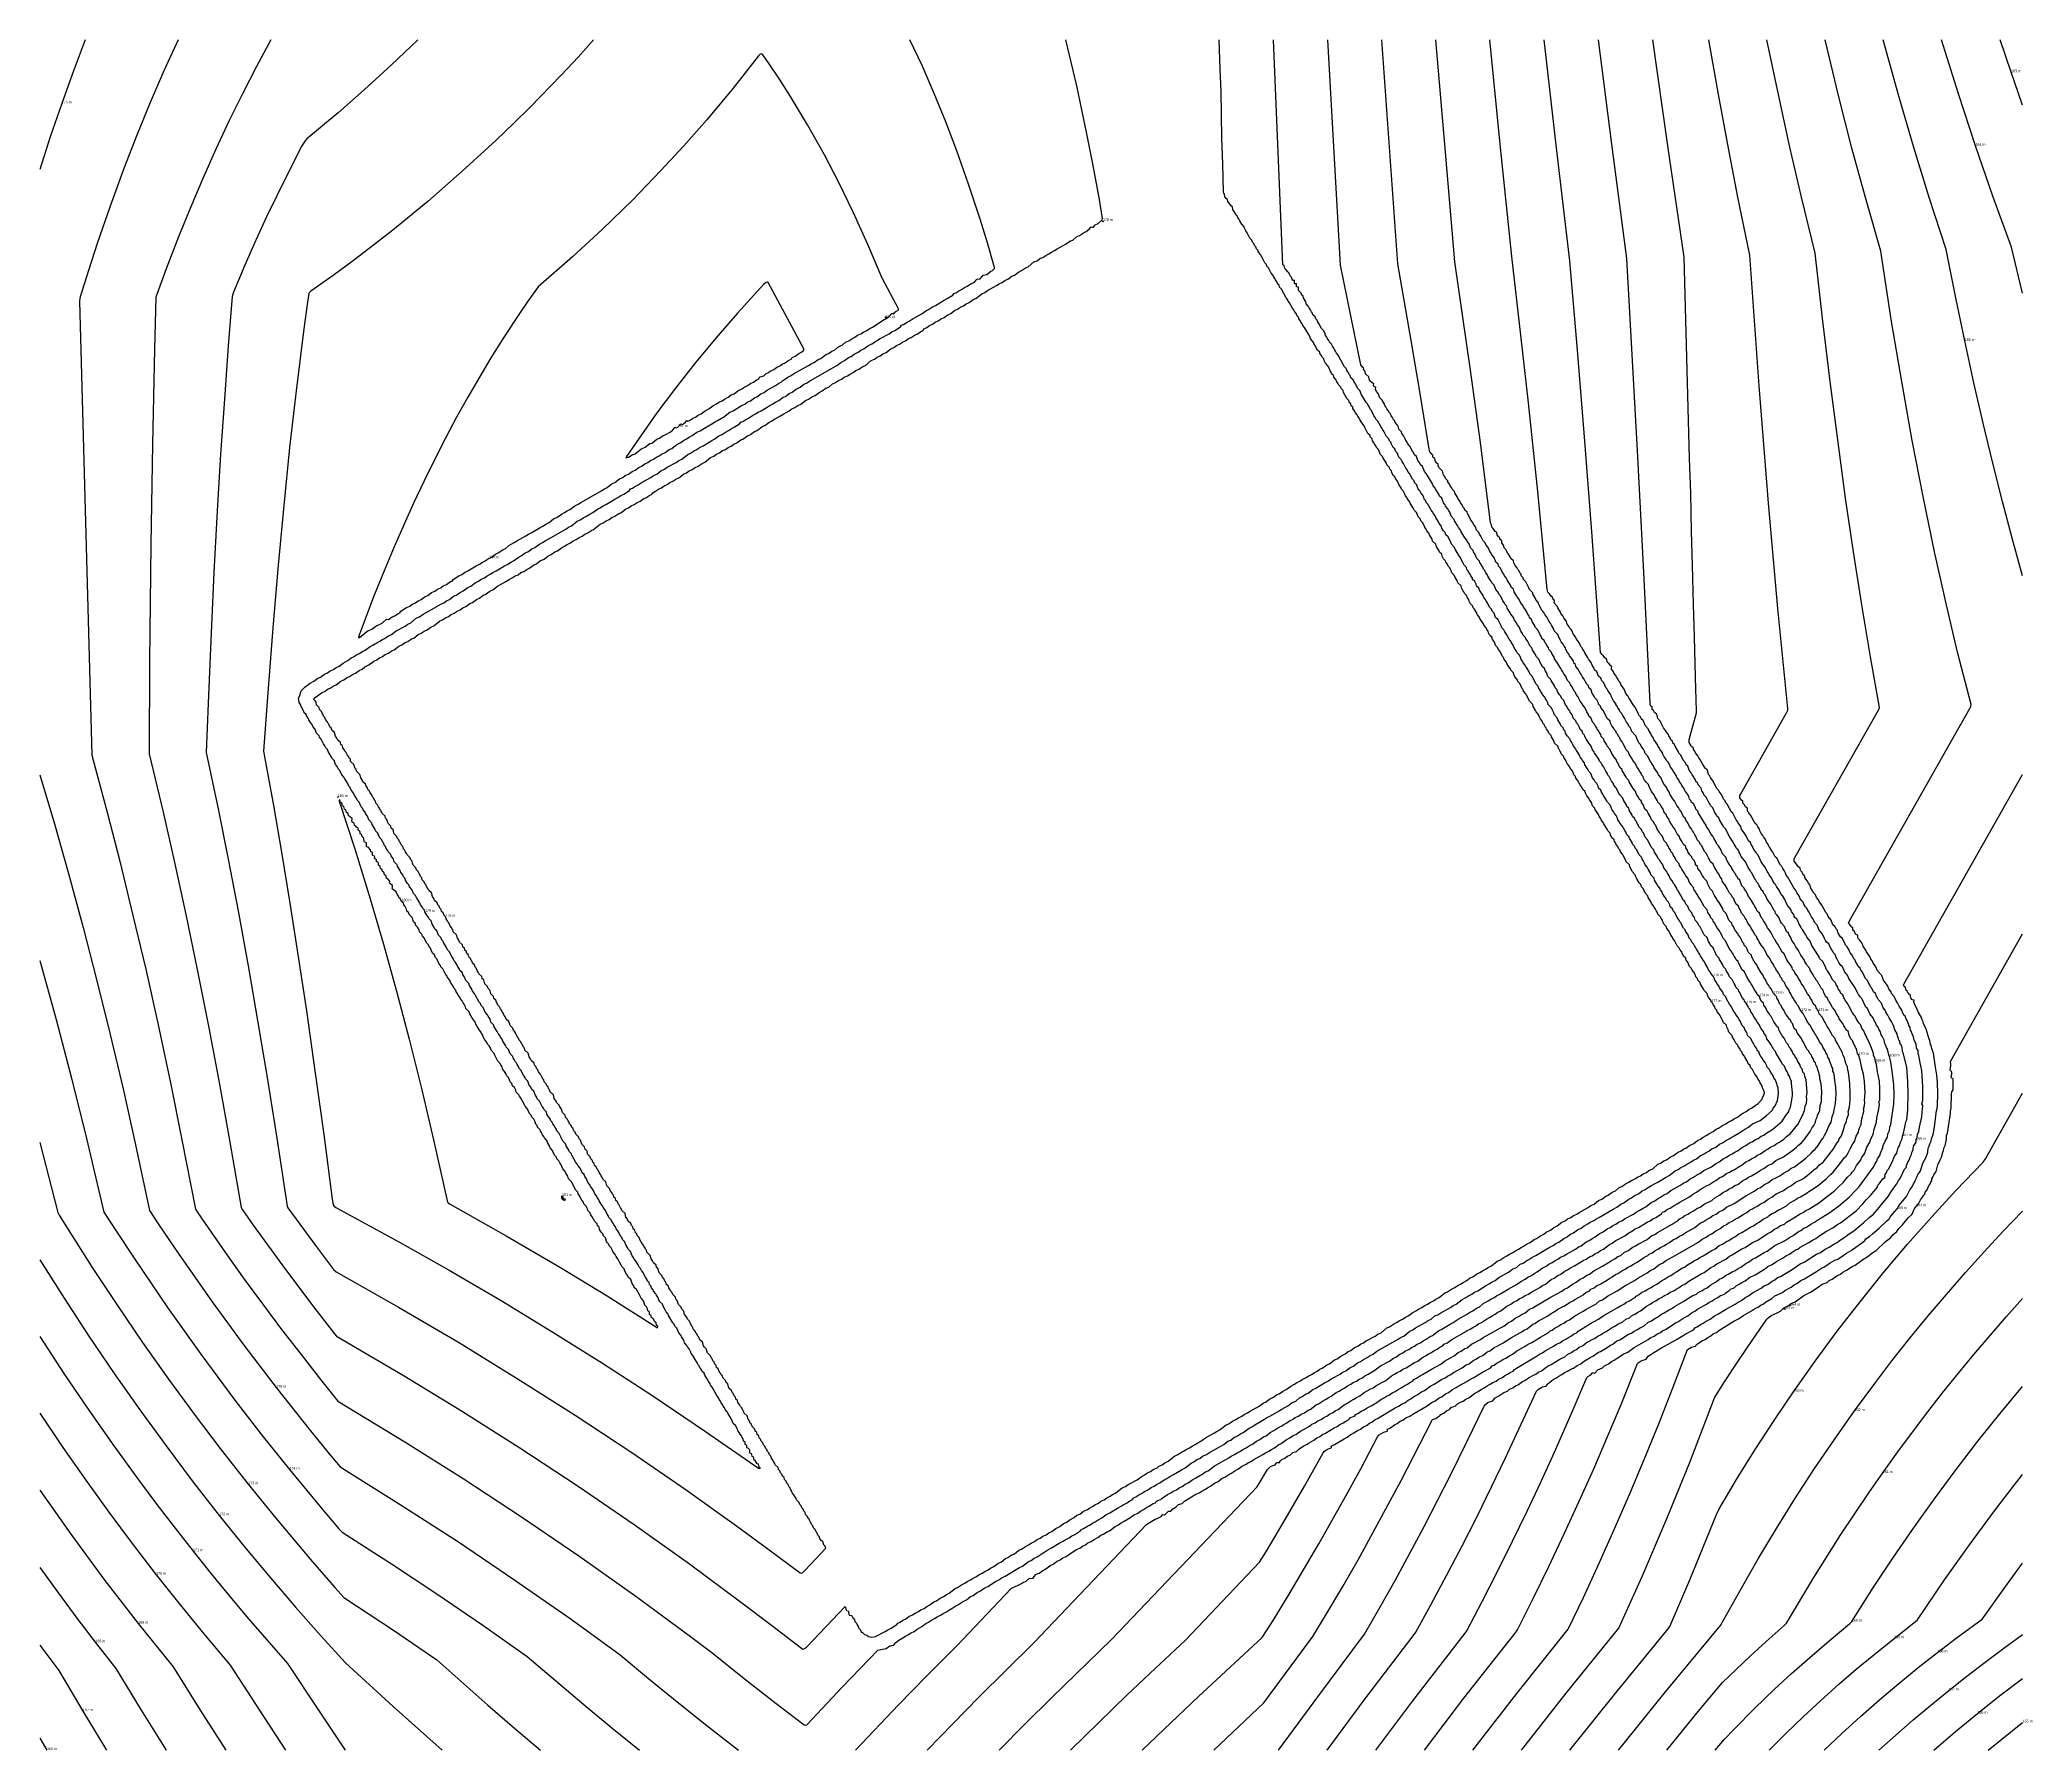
# Model space of a CAD drawing. Header units: metres. Extents: x 248249 to 248387, y 6238853 to 6238972.
import ezdxf

# ---------------------------------------------------------------- set-up
doc = ezdxf.new("R2010")
doc.units = ezdxf.units.M
doc.header["$MEASUREMENT"] = 0
for name, color, linetype in [('Contour_Line_Intermediate', 7, 'Continuous'), ('Contour_Line_Major', 7, 'Continuous'), ('FeatureAttribs', 7, 'Continuous')]:
    doc.layers.add(name, color=color, linetype=linetype)

# ---------------------------------------------------------------- blocks, each defined once
blk = doc.blocks.new('FEATURE')

msp = doc.modelspace()

# ---------------------------------------------------------------- linework, layer by layer
at = {"layer": 'Contour_Line_Intermediate', "color": 36, "true_color": 0x804000}
for points in [[(248251.75, 6238971.76, 175), (248250.91, 6238969.55, 175), (248250.12, 6238967.35, 175), (248249.33, 6238965.04, 175), (248248.61, 6238962.78, 175)], [(248264.61, 6238971.76, 177), (248263.61, 6238969.91, 177), (248262.66, 6238968.06, 177), (248261.73, 6238966.16, 177), (248260.8, 6238964.19, 177), (248259.9, 6238962.15, 177), (248259.06, 6238960.19, 177), (248258.22, 6238958.11, 177), (248257.36, 6238955.9, 177), (248256.65, 6238953.94, 177), (248256.55, 6238950.34, 177), (248256.4, 6238943.74, 177), (248256.29, 6238936.81, 177), (248256.21, 6238928.73, 177), (248256.17, 6238922.3, 177), (248257.14, 6238918.26, 177), (248257.91, 6238914.88, 177), (248258.72, 6238911.18, 177), (248259.51, 6238907.36, 177), (248260.31, 6238903.31, 177), (248261.05, 6238899.41, 177), (248261.78, 6238895.39, 177), (248262.56, 6238890.88, 177), (248262.64, 6238890.72, 177), (248263.39, 6238889.65, 177), (248265.62, 6238886.58, 177), (248267.66, 6238883.89, 177), (248269.03, 6238882.12, 177), (248269.17, 6238881.97, 177), (248273.84, 6238879.21, 177), (248277.81, 6238876.79, 177), (248281.87, 6238874.22, 177), (248285.9, 6238871.57, 177), (248289.79, 6238868.91, 177), (248293.61, 6238866.19, 177), (248297.15, 6238863.57, 177), (248299.29, 6238861.95, 177), (248301.37, 6238860.34, 177), (248301.47, 6238860.29, 177), (248301.59, 6238860.32, 177), (248301.72, 6238860.42, 177), (248304.41, 6238863.24, 177), (248304.47, 6238863.01, 177), (248304.5, 6238862.97, 177), (248304.6, 6238862.93, 177), (248304.64, 6238862.9, 177), (248304.66, 6238862.68, 177), (248304.71, 6238862.64, 177), (248304.82, 6238862.62, 177), (248304.86, 6238862.59, 177), (248304.92, 6238862.45, 177), (248305.04, 6238862.32, 177), (248305.08, 6238862.2, 177), (248305.18, 6238862.09, 177), (248305.22, 6238861.97, 177), (248305.31, 6238861.86, 177), (248305.35, 6238861.74, 177), (248305.45, 6238861.63, 177), (248305.49, 6238861.51, 177), (248305.61, 6238861.44, 177), (248305.74, 6238861.3, 177), (248305.91, 6238861.25, 177), (248306.02, 6238861.16, 177), (248306.24, 6238861.12, 177), (248306.51, 6238861.17, 177), (248307.18, 6238861.5, 177), (248307.36, 6238861.62, 177), (248307.59, 6238861.73, 177), (248307.98, 6238861.98, 177), (248308.05, 6238862.08, 177), (248308.17, 6238862.12, 177), (248308.39, 6238862.28, 177), (248308.57, 6238862.35, 177), (248308.82, 6238862.54, 177), (248309.06, 6238862.65, 177), (248309.24, 6238862.78, 177), (248309.47, 6238862.88, 177), (248309.64, 6238863.01, 177), (248309.87, 6238863.11, 177), (248310.05, 6238863.24, 177), (248310.27, 6238863.35, 177), (248310.54, 6238863.55, 177), (248310.72, 6238863.62, 177), (248310.99, 6238863.82, 177), (248311.21, 6238863.92, 177), (248311.39, 6238864.05, 177), (248311.61, 6238864.16, 177), (248312.02, 6238864.48, 177), (248312.19, 6238864.55, 177), (248312.46, 6238864.74, 177), (248312.68, 6238864.85, 177), (248312.86, 6238864.97, 177), (248313.12, 6238865.1, 177), (248313.27, 6238865.21, 177), (248313.49, 6238865.31, 177), (248313.67, 6238865.44, 177), (248313.89, 6238865.54, 177), (248314.07, 6238865.67, 177), (248314.3, 6238865.78, 177), (248314.47, 6238865.9, 177), (248314.7, 6238866.01, 177), (248314.97, 6238866.21, 177), (248315.23, 6238866.34, 177), (248315.5, 6238866.56, 177), (248315.68, 6238866.64, 177), (248315.95, 6238866.82, 177), (248316.08, 6238866.87, 177), (248316.24, 6238866.97, 177), (248316.44, 6238867.14, 177), (248316.62, 6238867.21, 177), (248316.89, 6238867.4, 177), (248317.11, 6238867.51, 177), (248317.28, 6238867.63, 177), (248317.52, 6238867.74, 177), (248317.69, 6238867.87, 177), (248317.92, 6238867.97, 177), (248318.1, 6238868.1, 177), (248318.32, 6238868.21, 177), (248318.5, 6238868.33, 177), (248318.72, 6238868.44, 177), (248318.99, 6238868.64, 177), (248319.26, 6238868.77, 177), (248319.53, 6238868.99, 177), (248319.7, 6238869.06, 177), (248319.97, 6238869.25, 177), (248320.26, 6238869.41, 177), (248320.46, 6238869.56, 177), (248320.65, 6238869.64, 177), (248320.91, 6238869.83, 177), (248321.14, 6238869.94, 177), (248321.32, 6238870.06, 177), (248321.54, 6238870.17, 177), (248321.7, 6238870.29, 177), (248321.94, 6238870.4, 177), (248322.12, 6238870.53, 177), (248322.34, 6238870.63, 177), (248322.52, 6238870.76, 177), (248322.75, 6238870.87, 177), (248322.93, 6238870.99, 177), (248323.15, 6238871.1, 177), (248323.6, 6238871.45, 177), (248323.82, 6238871.56, 177), (248324, 6238871.68, 177), (248324.62, 6238872.02, 177), (248324.9, 6238872.23, 177), (248325.07, 6238872.3, 177), (248325.34, 6238872.49, 177), (248325.56, 6238872.6, 177), (248325.74, 6238872.73, 177), (248326.01, 6238872.85, 177), (248326.14, 6238872.96, 177), (248326.37, 6238873.06, 177), (248326.55, 6238873.19, 177), (248326.77, 6238873.3, 177), (248327.22, 6238873.65, 177), (248327.44, 6238873.76, 177), (248327.62, 6238873.88, 177), (248327.85, 6238873.99, 177), (248328.02, 6238874.11, 177), (248328.25, 6238874.22, 177), (248328.43, 6238874.34, 177), (248328.65, 6238874.45, 177), (248328.83, 6238874.58, 177), (248329.05, 6238874.68, 177), (248329.36, 6238874.92, 177), (248329.99, 6238875.26, 177), (248330.16, 6238875.38, 177), (248330.39, 6238875.49, 177), (248330.8, 6238875.82, 177), (248330.97, 6238875.89, 177), (248331.24, 6238876.08, 177), (248331.47, 6238876.19, 177), (248331.64, 6238876.31, 177), (248331.87, 6238876.42, 177), (248332.05, 6238876.54, 177), (248332.27, 6238876.65, 177), (248332.45, 6238876.77, 177), (248333.07, 6238877.11, 177), (248333.35, 6238877.32, 177), (248333.52, 6238877.39, 177), (248333.79, 6238877.59, 177), (248334.08, 6238877.74, 177), (248334.29, 6238877.9, 177), (248334.46, 6238877.97, 177), (248334.69, 6238878.13, 177), (248334.95, 6238878.26, 177), (248335.27, 6238878.51, 177), (248335.49, 6238878.62, 177), (248335.67, 6238878.74, 177), (248335.89, 6238878.85, 177), (248336.07, 6238878.97, 177), (248336.3, 6238879.08, 177), (248336.47, 6238879.2, 177), (248336.7, 6238879.31, 177), (248336.88, 6238879.43, 177), (248337.1, 6238879.54, 177), (248337.28, 6238879.67, 177), (248337.5, 6238879.77, 177), (248337.77, 6238879.98, 177), (248337.95, 6238880.05, 177), (248338.04, 6238880.11, 177), (248338.31, 6238880.33, 177), (248338.49, 6238880.4, 177), (248338.74, 6238880.58, 177), (248339.05, 6238880.74, 177), (248339.25, 6238880.91, 177), (248339.42, 6238880.98, 177), (248339.69, 6238881.17, 177), (248339.92, 6238881.28, 177), (248340.1, 6238881.4, 177), (248340.32, 6238881.51, 177), (248340.5, 6238881.63, 177), (248341.12, 6238881.97, 177), (248341.3, 6238882.1, 177), (248341.53, 6238882.2, 177), (248341.93, 6238882.53, 177), (248342.11, 6238882.6, 177), (248342.38, 6238882.79, 177), (248342.6, 6238882.9, 177), (248342.78, 6238883.02, 177), (248343, 6238883.13, 177), (248343.19, 6238883.26, 177), (248343.41, 6238883.36, 177), (248343.72, 6238883.6, 177), (248343.94, 6238883.71, 177), (248344.12, 6238883.83, 177), (248344.35, 6238883.94, 177), (248344.52, 6238884.06, 177), (248344.75, 6238884.17, 177), (248344.93, 6238884.29, 177), (248345.15, 6238884.4, 177), (248345.33, 6238884.53, 177), (248345.55, 6238884.63, 177), (248345.95, 6238884.96, 177), (248346.13, 6238885.03, 177), (248346.4, 6238885.22, 177), (248346.63, 6238885.33, 177), (248346.8, 6238885.45, 177), (248347.03, 6238885.56, 177), (248347.21, 6238885.68, 177), (248347.47, 6238885.81, 177), (248347.7, 6238886, 177), (248347.88, 6238886.07, 177), (248348.14, 6238886.26, 177), (248348.37, 6238886.37, 177), (248348.55, 6238886.49, 177), (248348.77, 6238886.6, 177), (248348.95, 6238886.72, 177), (248349.17, 6238886.83, 177), (248349.58, 6238887.16, 177), (248349.75, 6238887.23, 177), (248350.02, 6238887.42, 177), (248350.25, 6238887.52, 177), (248350.43, 6238887.65, 177), (248350.65, 6238887.76, 177), (248350.83, 6238887.88, 177), (248351.05, 6238887.99, 177), (248351.23, 6238888.11, 177), (248351.45, 6238888.22, 177), (248351.65, 6238888.35, 177), (248351.86, 6238888.45, 177), (248352.13, 6238888.66, 177), (248352.3, 6238888.73, 177), (248352.57, 6238888.92, 177), (248352.8, 6238889.03, 177), (248352.97, 6238889.16, 177), (248353.27, 6238889.3, 177), (248353.47, 6238889.47, 177), (248353.73, 6238889.6, 177), (248354.05, 6238889.85, 177), (248354.27, 6238889.95, 177), (248354.45, 6238890.08, 177), (248354.68, 6238890.19, 177), (248354.85, 6238890.31, 177), (248355.08, 6238890.42, 177), (248355.25, 6238890.54, 177), (248355.88, 6238890.88, 177), (248356.07, 6238891.02, 177), (248356.28, 6238891.11, 177), (248356.6, 6238891.35, 177), (248356.82, 6238891.46, 177), (248357.09, 6238891.67, 177), (248357.27, 6238891.74, 177), (248357.54, 6238891.93, 177), (248357.76, 6238892.04, 177), (248358.03, 6238892.25, 177), (248358.21, 6238892.32, 177), (248358.47, 6238892.51, 177), (248358.7, 6238892.62, 177), (248358.88, 6238892.74, 177), (248359.1, 6238892.85, 177), (248359.28, 6238892.97, 177), (248359.5, 6238893.08, 177), (248359.68, 6238893.2, 177), (248359.91, 6238893.31, 177), (248360.08, 6238893.43, 177), (248360.35, 6238893.56, 177), (248360.71, 6238893.87, 177), (248360.89, 6238893.94, 177), (248361.11, 6238894.1, 177), (248361.29, 6238894.17, 177), (248361.56, 6238894.36, 177), (248361.78, 6238894.47, 177), (248362.1, 6238894.71, 177), (248362.32, 6238894.81, 177), (248362.5, 6238894.93, 177), (248362.63, 6238894.98, 177), (248362.9, 6238895.17, 177), (248363.19, 6238895.32, 177), (248363.44, 6238895.52, 177), (248363.66, 6238895.62, 177), (248363.84, 6238895.75, 177), (248364.06, 6238895.86, 177), (248364.24, 6238895.98, 177), (248364.53, 6238896.13, 177), (248364.73, 6238896.3, 177), (248364.91, 6238896.37, 177), (248365.18, 6238896.56, 177), (248365.41, 6238896.67, 177), (248365.58, 6238896.79, 177), (248365.81, 6238896.9, 177), (248365.99, 6238897.02, 177), (248366.21, 6238897.13, 177), (248366.52, 6238897.37, 177), (248366.81, 6238897.52, 177), (248367.02, 6238897.68, 177), (248367.19, 6238897.75, 177), (248367.65, 6238898.07, 177), (248367.91, 6238898.35, 177), (248367.98, 6238898.53, 177), (248368.06, 6238898.7, 177), (248368.08, 6238898.82, 177), (248368.05, 6238898.98, 177), (248367.95, 6238899.17, 177), (248367.92, 6238899.27, 177), (248367.76, 6238899.56, 177), (248367.73, 6238899.68, 177), (248367.63, 6238899.79, 177), (248367.57, 6238899.94, 177), (248367.42, 6238900.1, 177), (248367.25, 6238900.43, 177), (248367.15, 6238900.56, 177), (248367.09, 6238900.7, 177), (248366.97, 6238900.83, 177), (248366.91, 6238900.99, 177), (248366.75, 6238901.25, 177), (248366.71, 6238901.36, 177), (248366.56, 6238901.52, 177), (248366.52, 6238901.65, 177), (248366.43, 6238901.76, 177), (248366.39, 6238901.88, 177), (248366.27, 6238902.03, 177), (248366.25, 6238902.11, 177), (248366.11, 6238902.26, 177), (248366.04, 6238902.4, 177), (248365.98, 6238902.49, 177), (248365.88, 6238902.68, 177), (248365.85, 6238902.8, 177), (248365.62, 6238903.03, 177), (248365.57, 6238903.18, 177), (248365.47, 6238903.37, 177), (248365.45, 6238903.5, 177), (248365.22, 6238903.72, 177), (248365.18, 6238903.85, 177), (248365.01, 6238904.15, 177), (248364.97, 6238904.25, 177), (248364.82, 6238904.42, 177), (248364.78, 6238904.54, 177), (248364.68, 6238904.65, 177), (248364.64, 6238904.77, 177), (248364.55, 6238904.88, 177), (248364.51, 6238905.01, 177), (248364.41, 6238905.11, 177), (248364.36, 6238905.26, 177), (248364.23, 6238905.39, 177), (248364.14, 6238905.57, 177), (248364.11, 6238905.7, 177), (248363.93, 6238905.88, 177), (248363.89, 6238905.98, 177), (248363.66, 6238906.35, 177), (248363.63, 6238906.45, 177), (248363.48, 6238906.62, 177), (248363.44, 6238906.74, 177), (248363.34, 6238906.85, 177), (248363.3, 6238906.97, 177), (248363.19, 6238907.18, 177), (248363.07, 6238907.31, 177), (248363.03, 6238907.43, 177), (248362.89, 6238907.58, 177), (248362.79, 6238907.87, 177), (248362.67, 6238908, 177), (248362.61, 6238908.16, 177), (248362.49, 6238908.27, 177), (248362.39, 6238908.46, 177), (248362.36, 6238908.59, 177), (248362.22, 6238908.74, 177), (248362.15, 6238908.88, 177), (248362.05, 6238909, 177), (248361.85, 6238909.37, 177), (248361.73, 6238909.51, 177), (248361.69, 6238909.63, 177), (248361.6, 6238909.74, 177), (248361.56, 6238909.86, 177), (248361.45, 6238910.07, 177), (248361.33, 6238910.2, 177), (248361.29, 6238910.32, 177), (248361.15, 6238910.48, 177), (248361.05, 6238910.66, 177), (248361.02, 6238910.79, 177), (248360.93, 6238910.9, 177), (248360.89, 6238911.02, 177), (248360.71, 6238911.2, 177), (248360.68, 6238911.31, 177), (248360.61, 6238911.4, 177), (248360.55, 6238911.54, 177), (248360.45, 6238911.67, 177), (248360.41, 6238911.77, 177), (248360.26, 6238911.94, 177), (248360.22, 6238912.07, 177), (248360.04, 6238912.36, 177), (248360.01, 6238912.46, 177), (248359.85, 6238912.63, 177), (248359.81, 6238912.75, 177), (248359.72, 6238912.86, 177), (248359.68, 6238912.98, 177), (248359.58, 6238913.09, 177), (248359.53, 6238913.25, 177), (248359.4, 6238913.37, 177), (248359.25, 6238913.64, 177), (248359.18, 6238913.79, 177), (248359.14, 6238913.91, 177), (248358.92, 6238914.14, 177), (248358.88, 6238914.26, 177), (248358.76, 6238914.48, 177), (248358.74, 6238914.6, 177), (248358.51, 6238914.83, 177), (248358.47, 6238914.95, 177), (248358.3, 6238915.25, 177), (248358.26, 6238915.36, 177), (248358.11, 6238915.52, 177), (248358.07, 6238915.65, 177), (248357.97, 6238915.75, 177), (248357.94, 6238915.88, 177), (248357.82, 6238916.03, 177), (248357.8, 6238916.11, 177), (248357.7, 6238916.22, 177), (248357.67, 6238916.34, 177), (248357.52, 6238916.49, 177), (248357.43, 6238916.68, 177), (248357.4, 6238916.8, 177), (248357.25, 6238916.95, 177), (248357.19, 6238917.09, 177), (248357.09, 6238917.22, 177), (248356.96, 6238917.45, 177), (248356.92, 6238917.55, 177), (248356.77, 6238917.72, 177), (248356.73, 6238917.85, 177), (248356.63, 6238917.95, 177), (248356.58, 6238918.1, 177), (248356.46, 6238918.31, 177), (248356.37, 6238918.42, 177), (248356.33, 6238918.54, 177), (248356.18, 6238918.69, 177), (248356.1, 6238918.93, 177), (248356.06, 6238919, 177), (248355.96, 6238919.11, 177), (248355.92, 6238919.24, 177), (248355.78, 6238919.38, 177), (248355.69, 6238919.57, 177), (248355.66, 6238919.7, 177), (248355.51, 6238919.84, 177), (248355.44, 6238919.98, 177), (248355.34, 6238920.11, 177), (248355.14, 6238920.48, 177), (248355.03, 6238920.62, 177), (248354.99, 6238920.74, 177), (248354.89, 6238920.84, 177), (248354.84, 6238921, 177), (248354.74, 6238921.18, 177), (248354.62, 6238921.31, 177), (248354.59, 6238921.43, 177), (248354.44, 6238921.58, 177), (248354.35, 6238921.77, 177), (248354.31, 6238921.89, 177), (248354.22, 6238922, 177), (248354.18, 6238922.12, 177), (248354.01, 6238922.31, 177), (248353.97, 6238922.41, 177), (248353.9, 6238922.51, 177), (248353.81, 6238922.69, 177), (248353.78, 6238922.82, 177), (248353.55, 6238923.04, 177), (248353.5, 6238923.2, 177), (248353.34, 6238923.47, 177), (248353.3, 6238923.57, 177), (248353.14, 6238923.74, 177), (248353.11, 6238923.86, 177), (248352.99, 6238924.01, 177), (248352.97, 6238924.09, 177), (248352.87, 6238924.2, 177), (248352.84, 6238924.32, 177), (248352.74, 6238924.43, 177), (248352.7, 6238924.55, 177), (248352.56, 6238924.7, 177), (248352.47, 6238924.89, 177), (248352.44, 6238925.02, 177), (248352.26, 6238925.2, 177), (248352.23, 6238925.31, 177), (248352.06, 6238925.58, 177), (248352.03, 6238925.71, 177), (248351.8, 6238925.94, 177), (248351.77, 6238926.06, 177), (248351.59, 6238926.36, 177), (248351.56, 6238926.46, 177), (248351.4, 6238926.63, 177), (248351.36, 6238926.75, 177), (248351.27, 6238926.86, 177), (248351.23, 6238926.98, 177), (248351.12, 6238927.19, 177), (248351, 6238927.32, 177), (248350.96, 6238927.45, 177), (248350.82, 6238927.6, 177), (248350.72, 6238927.78, 177), (248350.69, 6238927.91, 177), (248350.52, 6238928.09, 177), (248350.48, 6238928.2, 177), (248350.38, 6238928.33, 177), (248350.25, 6238928.56, 177), (248350.21, 6238928.66, 177), (248350.06, 6238928.83, 177), (248350.02, 6238928.95, 177), (248349.92, 6238929.06, 177), (248349.87, 6238929.21, 177), (248349.76, 6238929.42, 177), (248349.66, 6238929.52, 177), (248349.62, 6238929.65, 177), (248349.48, 6238929.79, 177), (248349.37, 6238930.08, 177), (248349.25, 6238930.22, 177), (248349.2, 6238930.37, 177), (248349.07, 6238930.49, 177), (248348.98, 6238930.68, 177), (248348.95, 6238930.8, 177), (248348.85, 6238930.91, 177), (248348.81, 6238931.03, 177), (248348.64, 6238931.22, 177), (248348.6, 6238931.32, 177), (248348.37, 6238931.68, 177), (248348.33, 6238931.78, 177), (248348.18, 6238931.95, 177), (248348.13, 6238932.1, 177), (248348.01, 6238932.31, 177), (248347.91, 6238932.41, 177), (248347.88, 6238932.54, 177), (248347.73, 6238932.69, 177), (248347.64, 6238932.88, 177), (248347.61, 6238933, 177), (248347.51, 6238933.11, 177), (248347.45, 6238933.26, 177), (248347.32, 6238933.38, 177), (248347.26, 6238933.52, 177), (248347.19, 6238933.61, 177), (248347.1, 6238933.8, 177), (248347.07, 6238933.93, 177), (248346.84, 6238934.15, 177), (248346.79, 6238934.31, 177), (248346.63, 6238934.57, 177), (248346.59, 6238934.68, 177), (248346.44, 6238934.84, 177), (248346.38, 6238935, 177), (248346.27, 6238935.2, 177), (248346.17, 6238935.31, 177), (248346.13, 6238935.43, 177), (248346.01, 6238935.58, 177), (248346, 6238935.66, 177), (248345.85, 6238935.81, 177), (248345.76, 6238936, 177), (248345.73, 6238936.12, 177), (248345.58, 6238936.27, 177), (248345.52, 6238936.41, 177), (248345.37, 6238936.64, 177), (248345.33, 6238936.82, 177), (248345.1, 6238937.04, 177), (248345.06, 6238937.17, 177), (248344.88, 6238937.47, 177), (248344.85, 6238937.57, 177), (248344.69, 6238937.74, 177), (248344.66, 6238937.86, 177), (248344.56, 6238937.97, 177), (248344.51, 6238938.12, 177), (248344.39, 6238938.32, 177), (248344.29, 6238938.43, 177), (248344.25, 6238938.55, 177), (248344.11, 6238938.7, 177), (248344.02, 6238938.89, 177), (248343.98, 6238939.02, 177), (248343.84, 6238939.16, 177), (248343.77, 6238939.3, 177), (248343.67, 6238939.43, 177), (248343.54, 6238939.66, 177), (248343.5, 6238939.77, 177), (248343.36, 6238939.94, 177), (248343.32, 6238940.06, 177), (248343.22, 6238940.16, 177), (248343.18, 6238940.29, 177), (248343.06, 6238940.52, 177), (248342.95, 6238940.63, 177), (248342.89, 6238940.78, 177), (248342.77, 6238940.9, 177), (248342.67, 6238941.19, 177), (248342.55, 6238941.32, 177), (248342.49, 6238941.48, 177), (248342.37, 6238941.59, 177), (248342.27, 6238941.78, 177), (248342.24, 6238941.91, 177), (248342.14, 6238942.02, 177), (248342.11, 6238942.14, 177), (248341.93, 6238942.33, 177), (248341.9, 6238942.43, 177), (248341.66, 6238942.79, 177), (248341.63, 6238942.89, 177), (248341.47, 6238943.06, 177), (248341.42, 6238943.21, 177), (248341.31, 6238943.42, 177), (248341.21, 6238943.52, 177), (248341.17, 6238943.64, 177), (248341.07, 6238943.75, 177), (248341.03, 6238943.87, 177), (248340.94, 6238943.98, 177), (248340.9, 6238944.11, 177), (248340.78, 6238944.25, 177), (248340.77, 6238944.34, 177), (248340.62, 6238944.49, 177), (248340.39, 6238944.91, 177), (248340.36, 6238945.03, 177), (248340.19, 6238945.22, 177), (248340.05, 6238945.45, 177), (248340.02, 6238945.55, 177), (248339.92, 6238945.68, 177), (248339.88, 6238945.78, 177), (248339.73, 6238945.95, 177), (248339.69, 6238946.07, 177), (248339.57, 6238946.22, 177), (248339.56, 6238946.31, 177), (248339.46, 6238946.41, 177), (248339.42, 6238946.54, 177), (248339.31, 6238946.68, 177), (248339.29, 6238946.77, 177), (248339.15, 6238946.92, 177), (248338.92, 6238947.34, 177), (248338.89, 6238947.46, 177), (248338.77, 6238947.61, 177), (248338.75, 6238947.7, 177), (248338.61, 6238947.84, 177), (248338.54, 6238947.98, 177), (248338.44, 6238948.11, 177), (248338.41, 6238948.21, 177), (248338.26, 6238948.38, 177), (248338.22, 6238948.5, 177), (248338.12, 6238948.61, 177), (248338.08, 6238948.73, 177), (248337.99, 6238948.84, 177), (248337.95, 6238948.96, 177), (248337.84, 6238949.17, 177), (248337.67, 6238949.35, 177), (248337.58, 6238949.54, 177), (248337.55, 6238949.66, 177), (248337.45, 6238949.77, 177), (248337.41, 6238949.89, 177), (248337.29, 6238950.04, 177), (248337.28, 6238950.12, 177), (248337.13, 6238950.27, 177), (248336.8, 6238950.87, 177), (248336.64, 6238951.04, 177), (248336.61, 6238951.16, 177), (248336.49, 6238951.37, 177), (248336.23, 6238951.83, 177), (248336.11, 6238951.97, 177), (248336.07, 6238952.09, 177), (248335.97, 6238952.2, 177), (248335.93, 6238952.32, 177), (248335.84, 6238952.43, 177), (248335.8, 6238952.55, 177), (248335.7, 6238952.66, 177), (248335.67, 6238952.78, 177), (248335.52, 6238952.93, 177), (248335.46, 6238953.07, 177), (248335.39, 6238953.16, 177), (248335.19, 6238953.54, 177), (248335.09, 6238953.66, 177), (248335.05, 6238953.76, 177), (248334.96, 6238953.89, 177), (248334.62, 6238954.49, 177), (248334.5, 6238954.63, 177), (248334.46, 6238954.76, 177), (248334.36, 6238954.86, 177), (248334.32, 6238954.98, 177), (248334.21, 6238955.13, 177), (248334.19, 6238955.21, 177), (248334.1, 6238955.32, 177), (248334.06, 6238955.44, 177), (248333.91, 6238955.59, 177), (248333.72, 6238955.96, 177), (248333.62, 6238956.09, 177), (248333.58, 6238956.19, 177), (248333.48, 6238956.32, 177), (248333.35, 6238956.55, 177), (248333.21, 6238956.79, 177), (248333.18, 6238956.89, 177), (248333.03, 6238957.06, 177), (248332.99, 6238957.18, 177), (248332.89, 6238957.29, 177), (248332.85, 6238957.41, 177), (248332.75, 6238957.52, 177), (248332.72, 6238957.64, 177), (248332.62, 6238957.75, 177), (248332.58, 6238957.87, 177), (248332.44, 6238958.02, 177), (248332.24, 6238958.39, 177), (248332.15, 6238958.53, 177), (248332.06, 6238958.72, 177), (248332.04, 6238958.8, 177), (248331.87, 6238958.98, 177), (248331.74, 6238959.22, 177), (248331.7, 6238959.32, 177), (248331.6, 6238959.45, 177), (248331.54, 6238959.59, 177), (248331.41, 6238959.72, 177), (248331.38, 6238959.84, 177), (248331.26, 6238959.99, 177), (248331.24, 6238960.19, 177), (248331.16, 6238960.23, 177), (248331.01, 6238960.45, 177), (248330.92, 6238960.55, 177), (248330.89, 6238960.7, 177), (248330.82, 6238960.75, 177), (248330.71, 6238960.88, 177), (248330.67, 6238961.08, 177), (248330.63, 6238961.12, 177), (248330.6, 6238961.22, 177), (248330.57, 6238963.14, 177), (248330.49, 6238964.98, 177), (248330.44, 6238968.17, 177), (248330.37, 6238969.73, 177), (248330.32, 6238971.76, 177)], [(248286.97, 6238971.76, 179), (248285.89, 6238970.56, 179), (248284.75, 6238969.33, 179), (248282.55, 6238967.07, 179), (248281.43, 6238965.96, 179), (248280.22, 6238964.8, 179), (248277.87, 6238962.65, 179), (248275.48, 6238960.57, 179), (248273.06, 6238958.58, 179), (248271.72, 6238957.54, 179), (248270.33, 6238956.48, 179), (248268.93, 6238955.44, 179), (248267.39, 6238954.34, 179), (248267.27, 6238954.23, 179), (248267.25, 6238954.18, 179), (248267.14, 6238953.58, 179), (248266.9, 6238951.73, 179), (248266.36, 6238947.45, 179), (248265.91, 6238943.52, 179), (248265.5, 6238939.5, 179), (248265.11, 6238935.36, 179), (248264.74, 6238931.02, 179), (248264.35, 6238925.93, 179), (248264.11, 6238922.48, 179), (248264.79, 6238918.72, 179), (248265.34, 6238915.49, 179), (248265.92, 6238911.96, 179), (248266.48, 6238908.4, 179), (248267.07, 6238904.49, 179), (248267.69, 6238900.18, 179), (248268.27, 6238895.93, 179), (248268.86, 6238891.45, 179), (248268.93, 6238891.07, 179), (248268.97, 6238890.98, 179), (248269.12, 6238890.88, 179), (248273.53, 6238888.48, 179), (248276.96, 6238886.53, 179), (248280.56, 6238884.43, 179), (248284.14, 6238882.25, 179), (248287.59, 6238880.09, 179), (248291, 6238877.88, 179), (248294.73, 6238875.37, 179), (248298.4, 6238872.81, 179), (248298.49, 6238872.79, 179), (248298.52, 6238872.82, 179), (248298.51, 6238872.84, 179), (248298.43, 6238872.88, 179), (248298.39, 6238873.09, 179), (248298.31, 6238873.13, 179), (248298.16, 6238873.35, 179), (248298.07, 6238873.39, 179), (248298.06, 6238873.54, 179), (248298.04, 6238873.59, 179), (248297.95, 6238873.63, 179), (248297.93, 6238873.77, 179), (248297.91, 6238873.82, 179), (248297.81, 6238873.86, 179), (248297.79, 6238873.89, 179), (248297.8, 6238874.07, 179), (248297.78, 6238874.11, 179), (248297.7, 6238874.18, 179), (248297.58, 6238874.22, 179), (248297.59, 6238874.38, 179), (248297.57, 6238874.41, 179), (248297.48, 6238874.47, 179), (248297.47, 6238874.61, 179), (248297.44, 6238874.65, 179), (248297.35, 6238874.7, 179), (248297.34, 6238874.84, 179), (248297.27, 6238874.94, 179), (248297.24, 6238875.03, 179), (248297.12, 6238875.17, 179), (248297.06, 6238875.3, 179), (248296.96, 6238875.44, 179), (248296.93, 6238875.53, 179), (248296.8, 6238875.77, 179), (248296.64, 6238875.92, 179), (248296.52, 6238876.22, 179), (248296.29, 6238876.59, 179), (248296.23, 6238876.72, 179), (248296.08, 6238876.88, 179), (248296.04, 6238877.01, 179), (248295.95, 6238877.11, 179), (248295.91, 6238877.23, 179), (248295.81, 6238877.34, 179), (248295.77, 6238877.47, 179), (248295.67, 6238877.57, 179), (248295.63, 6238877.7, 179), (248295.54, 6238877.8, 179), (248295.19, 6238878.43, 179), (248295.08, 6238878.56, 179), (248295.05, 6238878.66, 179), (248294.95, 6238878.79, 179), (248294.91, 6238878.88, 179), (248294.81, 6238879.02, 179), (248294.75, 6238879.15, 179), (248294.68, 6238879.25, 179), (248294.62, 6238879.39, 179), (248294.47, 6238879.54, 179), (248294.43, 6238879.67, 179), (248294.34, 6238879.77, 179), (248294.29, 6238879.9, 179), (248294.2, 6238880, 179), (248294.15, 6238880.13, 179), (248294.07, 6238880.23, 179), (248293.85, 6238880.63, 179), (248293.74, 6238880.76, 179), (248293.71, 6238880.86, 179), (248293.58, 6238881.09, 179), (248293.47, 6238881.22, 179), (248293.44, 6238881.32, 179), (248293.27, 6238881.51, 179), (248293.22, 6238881.69, 179), (248293.07, 6238881.92, 179), (248293.04, 6238882.01, 179), (248292.87, 6238882.2, 179), (248292.74, 6238882.51, 179), (248292.59, 6238882.66, 179), (248292.55, 6238882.79, 179), (248292.46, 6238882.89, 179), (248292.17, 6238883.39, 179), (248292.14, 6238883.48, 179), (248292, 6238883.65, 179), (248291.96, 6238883.75, 179), (248291.78, 6238884.05, 179), (248291.74, 6238884.17, 179), (248291.54, 6238884.37, 179), (248291.42, 6238884.67, 179), (248291.32, 6238884.81, 179), (248291.29, 6238884.9, 179), (248291.12, 6238885.09, 179), (248291.09, 6238885.18, 179), (248290.99, 6238885.32, 179), (248290.94, 6238885.45, 179), (248290.85, 6238885.55, 179), (248290.81, 6238885.68, 179), (248290.71, 6238885.78, 179), (248290.66, 6238885.91, 179), (248290.56, 6238886.05, 179), (248290.45, 6238886.25, 179), (248290.4, 6238886.38, 179), (248290.28, 6238886.5, 179), (248290.22, 6238886.64, 179), (248290.14, 6238886.73, 179), (248290.06, 6238886.9, 179), (248289.98, 6238887.01, 179), (248289.93, 6238887.14, 179), (248289.78, 6238887.29, 179), (248289.73, 6238887.42, 179), (248289.65, 6238887.52, 179), (248289.52, 6238887.83, 179), (248289.37, 6238887.98, 179), (248289.32, 6238888.11, 179), (248289.22, 6238888.25, 179), (248289.12, 6238888.52, 179), (248288.97, 6238888.67, 179), (248288.92, 6238888.8, 179), (248288.83, 6238888.9, 179), (248288.71, 6238889.14, 179), (248288.66, 6238889.27, 179), (248288.53, 6238889.4, 179), (248288.48, 6238889.53, 179), (248288.37, 6238889.67, 179), (248288.32, 6238889.8, 179), (248288.24, 6238889.9, 179), (248288.18, 6238890.03, 179), (248288.03, 6238890.18, 179), (248287.99, 6238890.31, 179), (248287.9, 6238890.41, 179), (248287.78, 6238890.72, 179), (248287.63, 6238890.87, 179), (248287.59, 6238891, 179), (248287.49, 6238891.1, 179), (248287.36, 6238891.34, 179), (248287.32, 6238891.46, 179), (248287.22, 6238891.57, 179), (248287.18, 6238891.69, 179), (248287.06, 6238891.83, 179), (248287, 6238891.96, 179), (248286.87, 6238892.2, 179), (248286.76, 6238892.33, 179), (248286.73, 6238892.42, 179), (248286.56, 6238892.61, 179), (248286.53, 6238892.75, 179), (248286.49, 6238892.85, 179), (248286.36, 6238893.02, 179), (248286.31, 6238893.15, 179), (248286.18, 6238893.27, 179), (248286.03, 6238893.61, 179), (248285.89, 6238893.77, 179), (248285.86, 6238893.86, 179), (248285.75, 6238893.99, 179), (248285.46, 6238894.49, 179), (248285.43, 6238894.59, 179), (248285.31, 6238894.72, 179), (248285.26, 6238894.85, 179), (248285.08, 6238895.15, 179), (248285.03, 6238895.28, 179), (248284.84, 6238895.47, 179), (248284.71, 6238895.77, 179), (248284.62, 6238895.92, 179), (248284.59, 6238896.01, 179), (248284.41, 6238896.2, 179), (248284.39, 6238896.29, 179), (248284.28, 6238896.43, 179), (248284.23, 6238896.56, 179), (248284.14, 6238896.66, 179), (248284.1, 6238896.79, 179), (248284, 6238896.89, 179), (248283.96, 6238897.02, 179), (248283.85, 6238897.15, 179), (248283.74, 6238897.35, 179), (248283.7, 6238897.48, 179), (248283.57, 6238897.61, 179), (248283.51, 6238897.75, 179), (248283.41, 6238897.88, 179), (248283.22, 6238898.25, 179), (248283.07, 6238898.4, 179), (248283.03, 6238898.52, 179), (248282.94, 6238898.63, 179), (248282.82, 6238898.94, 179), (248282.69, 6238899.06, 179), (248282.62, 6238899.22, 179), (248282.51, 6238899.35, 179), (248282.41, 6238899.63, 179), (248282.26, 6238899.78, 179), (248282.21, 6238899.91, 179), (248282.11, 6238900.04, 179), (248282, 6238900.25, 179), (248281.95, 6238900.37, 179), (248281.82, 6238900.5, 179), (248281.77, 6238900.64, 179), (248281.67, 6238900.77, 179), (248281.61, 6238900.91, 179), (248281.53, 6238901, 179), (248281.47, 6238901.13, 179), (248281.4, 6238901.24, 179), (248281.37, 6238901.33, 179), (248281.2, 6238901.52, 179), (248281.07, 6238901.83, 179), (248280.92, 6238901.98, 179), (248280.9, 6238902.07, 179), (248280.79, 6238902.21, 179), (248280.66, 6238902.44, 179), (248280.61, 6238902.57, 179), (248280.52, 6238902.67, 179), (248280.47, 6238902.8, 179), (248280.35, 6238902.93, 179), (248280.3, 6238903.07, 179), (248280.09, 6238903.4, 179), (248280.07, 6238903.5, 179), (248279.85, 6238903.72, 179), (248279.8, 6238903.91, 179), (248279.66, 6238904.13, 179), (248279.62, 6238904.23, 179), (248279.45, 6238904.41, 179), (248279.33, 6238904.72, 179), (248279.18, 6238904.87, 179), (248279.14, 6238905, 179), (248279.04, 6238905.1, 179), (248278.78, 6238905.57, 179), (248278.73, 6238905.69, 179), (248278.58, 6238905.87, 179), (248278.55, 6238905.96, 179), (248278.37, 6238906.26, 179), (248278.32, 6238906.39, 179), (248278.11, 6238906.61, 179), (248278.01, 6238906.88, 179), (248277.91, 6238907.02, 179), (248277.88, 6238907.12, 179), (248277.7, 6238907.3, 179), (248277.66, 6238907.43, 179), (248277.57, 6238907.54, 179), (248277.52, 6238907.66, 179), (248277.44, 6238907.77, 179), (248277.39, 6238907.9, 179), (248277.29, 6238907.99, 179), (248277.25, 6238908.12, 179), (248277.15, 6238908.26, 179), (248277.03, 6238908.46, 179), (248276.99, 6238908.59, 179), (248276.86, 6238908.72, 179), (248276.81, 6238908.85, 179), (248276.7, 6238908.99, 179), (248276.64, 6238909.12, 179), (248276.57, 6238909.22, 179), (248276.54, 6238909.32, 179), (248276.43, 6238909.45, 179), (248276.4, 6238909.55, 179), (248276.23, 6238909.74, 179), (248276.11, 6238910.04, 179), (248275.98, 6238910.16, 179), (248275.91, 6238910.32, 179), (248275.78, 6238910.5, 179), (248275.71, 6238910.74, 179), (248275.55, 6238910.89, 179), (248275.51, 6238911.01, 179), (248275.42, 6238911.12, 179), (248275.29, 6238911.35, 179), (248275.25, 6238911.48, 179), (248275.15, 6238911.58, 179), (248275.1, 6238911.71, 179), (248274.98, 6238911.84, 179), (248274.93, 6238911.98, 179), (248274.69, 6238912.34, 179), (248274.64, 6238912.48, 179), (248274.49, 6238912.63, 179), (248274.38, 6238912.91, 179), (248274.22, 6238913.09, 179), (248274.17, 6238913.22, 179), (248274.08, 6238913.32, 179), (248273.95, 6238913.55, 179), (248273.9, 6238913.68, 179), (248273.81, 6238913.78, 179), (248273.76, 6238913.91, 179), (248273.62, 6238914.08, 179), (248273.59, 6238914.17, 179), (248273.38, 6238914.51, 179), (248273.36, 6238914.6, 179), (248273.15, 6238914.83, 179), (248273.1, 6238915.01, 179), (248272.95, 6238915.24, 179), (248272.92, 6238915.33, 179), (248272.74, 6238915.52, 179), (248272.72, 6238915.61, 179), (248272.61, 6238915.75, 179), (248272.56, 6238915.88, 179), (248272.47, 6238915.98, 179), (248272.43, 6238916.11, 179), (248272.34, 6238916.21, 179), (248272.29, 6238916.34, 179), (248272.18, 6238916.47, 179), (248272.07, 6238916.67, 179), (248272.03, 6238916.8, 179), (248271.87, 6238916.97, 179), (248271.84, 6238917.07, 179), (248271.64, 6238917.4, 179), (248271.61, 6238917.49, 179), (248271.4, 6238917.72, 179), (248271.3, 6238917.99, 179), (248271.2, 6238918.13, 179), (248271.15, 6238918.26, 179), (248271, 6238918.41, 179), (248270.95, 6238918.54, 179), (248270.87, 6238918.64, 179), (248270.74, 6238918.95, 179), (248270.59, 6238919.1, 179), (248270.54, 6238919.23, 179), (248270.44, 6238919.37, 179), (248270.33, 6238919.57, 179), (248270.3, 6238919.65, 179), (248270.15, 6238919.82, 179), (248270.1, 6238919.97, 179), (248270.02, 6238920.05, 179), (248269.96, 6238920.19, 179), (248269.83, 6238920.42, 179), (248269.73, 6238920.56, 179), (248269.7, 6238920.65, 179), (248269.53, 6238920.84, 179), (248269.4, 6238921.15, 179), (248269.28, 6238921.27, 179), (248269.21, 6238921.43, 179), (248269.1, 6238921.56, 179), (248269, 6238921.84, 179), (248268.84, 6238921.99, 179), (248268.8, 6238922.12, 179), (248268.71, 6238922.22, 179), (248268.58, 6238922.46, 179), (248268.53, 6238922.59, 179), (248268.41, 6238922.72, 179), (248268.36, 6238922.85, 179), (248268.25, 6238922.99, 179), (248268.22, 6238923.08, 179), (248268.09, 6238923.32, 179), (248267.98, 6238923.45, 179), (248267.95, 6238923.54, 179), (248267.78, 6238923.73, 179), (248267.66, 6238924.04, 179), (248267.51, 6238924.19, 179), (248267.49, 6238924.28, 179), (248267.35, 6238924.46, 179), (248267.24, 6238924.66, 179), (248267.22, 6238924.75, 179), (248267.11, 6238924.89, 179), (248267.06, 6238925.02, 179), (248266.93, 6238925.14, 179), (248266.88, 6238925.28, 179), (248266.71, 6238925.58, 179), (248266.66, 6238925.72, 179), (248266.57, 6238925.86, 179), (248266.54, 6238926.01, 179), (248266.53, 6238926.13, 179), (248266.61, 6238926.34, 179), (248266.68, 6238926.59, 179), (248266.74, 6238926.69, 179), (248266.99, 6238926.93, 179), (248267.33, 6238927.19, 179), (248267.6, 6238927.33, 179), (248267.87, 6238927.54, 179), (248268.06, 6238927.62, 179), (248268.33, 6238927.81, 179), (248268.54, 6238927.91, 179), (248268.73, 6238928.04, 179), (248268.94, 6238928.14, 179), (248269.13, 6238928.27, 179), (248269.34, 6238928.37, 179), (248269.61, 6238928.58, 179), (248269.95, 6238928.77, 179), (248270.17, 6238928.95, 179), (248270.34, 6238929.01, 179), (248270.55, 6238929.16, 179), (248270.74, 6238929.24, 179), (248270.95, 6238929.39, 179), (248271.14, 6238929.47, 179), (248271.49, 6238929.74, 179), (248271.68, 6238929.82, 179), (248271.95, 6238930, 179), (248272.16, 6238930.11, 179), (248272.35, 6238930.23, 179), (248272.49, 6238930.28, 179), (248272.75, 6238930.47, 179), (248272.97, 6238930.57, 179), (248273.29, 6238930.81, 179), (248273.91, 6238931.15, 179), (248274.09, 6238931.28, 179), (248274.31, 6238931.38, 179), (248274.71, 6238931.71, 179), (248274.9, 6238931.79, 179), (248275.17, 6238931.97, 179), (248275.38, 6238932.08, 179), (248275.57, 6238932.2, 179), (248275.78, 6238932.31, 179), (248276.38, 6238932.66, 179), (248276.59, 6238932.77, 179), (248276.78, 6238932.9, 179), (248276.99, 6238933, 179), (248277.26, 6238933.21, 179), (248277.45, 6238933.29, 179), (248277.72, 6238933.48, 179), (248277.93, 6238933.58, 179), (248278.25, 6238933.82, 179), (248278.47, 6238933.92, 179), (248278.76, 6238934.15, 179), (248279, 6238934.27, 179), (248279.19, 6238934.4, 179), (248279.41, 6238934.5, 179), (248279.6, 6238934.63, 179), (248279.81, 6238934.74, 179), (248280, 6238934.86, 179), (248280.21, 6238934.97, 179), (248280.8, 6238935.33, 179), (248281.02, 6238935.43, 179), (248281.21, 6238935.56, 179), (248281.42, 6238935.66, 179), (248281.74, 6238935.91, 179), (248281.96, 6238936.01, 179), (248282.22, 6238936.22, 179), (248282.41, 6238936.3, 179), (248282.68, 6238936.49, 179), (248282.89, 6238936.59, 179), (248283.22, 6238936.83, 179), (248283.43, 6238936.93, 179), (248283.62, 6238937.06, 179), (248283.83, 6238937.17, 179), (248284.02, 6238937.29, 179), (248284.23, 6238937.4, 179), (248284.83, 6238937.75, 179), (248285.04, 6238937.86, 179), (248285.23, 6238937.99, 179), (248285.44, 6238938.09, 179), (248285.84, 6238938.42, 179), (248286.03, 6238938.5, 179), (248286.3, 6238938.68, 179), (248286.44, 6238938.73, 179), (248286.7, 6238938.91, 179), (248286.92, 6238939.02, 179), (248287.23, 6238939.25, 179), (248287.38, 6238939.31, 179), (248287.64, 6238939.49, 179), (248287.86, 6238939.6, 179), (248288.45, 6238939.95, 179), (248288.66, 6238940.06, 179), (248288.85, 6238940.19, 179), (248289.06, 6238940.29, 179), (248289.45, 6238940.53, 179), (248289.53, 6238940.65, 179), (248289.66, 6238940.7, 179), (248289.87, 6238940.85, 179), (248290.06, 6238940.93, 179), (248290.33, 6238941.11, 179), (248290.94, 6238941.45, 179), (248291.13, 6238941.58, 179), (248291.34, 6238941.68, 179), (248291.64, 6238941.91, 179), (248291.88, 6238942.02, 179), (248292.07, 6238942.15, 179), (248292.69, 6238942.49, 179), (248292.88, 6238942.62, 179), (248293.09, 6238942.72, 179), (248293.49, 6238943.04, 179), (248293.68, 6238943.12, 179), (248293.95, 6238943.31, 179), (248294.08, 6238943.36, 179), (248294.35, 6238943.54, 179), (248294.56, 6238943.64, 179), (248295.16, 6238944, 179), (248295.37, 6238944.11, 179), (248295.64, 6238944.32, 179), (248295.82, 6238944.39, 179), (248296.1, 6238944.58, 179), (248296.31, 6238944.69, 179), (248296.5, 6238944.82, 179), (248296.71, 6238944.92, 179), (248297.09, 6238945.16, 179), (248297.18, 6238945.28, 179), (248297.3, 6238945.32, 179), (248297.52, 6238945.47, 179), (248297.71, 6238945.55, 179), (248297.97, 6238945.74, 179), (248298.19, 6238945.84, 179), (248298.38, 6238945.97, 179), (248298.59, 6238946.07, 179), (248299.18, 6238946.43, 179), (248299.39, 6238946.54, 179), (248299.58, 6238946.67, 179), (248299.8, 6238946.77, 179), (248300.11, 6238947.01, 179), (248300.26, 6238947.06, 179), (248300.52, 6238947.25, 179), (248300.73, 6238947.35, 179), (248301, 6238947.56, 179), (248301.27, 6238947.69, 179), (248301.54, 6238947.9, 179), (248301.73, 6238947.98, 179), (248302, 6238948.17, 179), (248302.21, 6238948.27, 179), (248302.8, 6238948.63, 179), (248303.02, 6238948.74, 179), (248303.61, 6238949.09, 179), (248303.82, 6238949.2, 179), (248304.09, 6238949.41, 179), (248304.36, 6238949.54, 179), (248304.63, 6238949.75, 179), (248304.82, 6238949.83, 179), (248305.03, 6238949.98, 179), (248305.3, 6238950.12, 179), (248305.49, 6238950.26, 179), (248305.7, 6238950.35, 179), (248305.97, 6238950.56, 179), (248306.24, 6238950.7, 179), (248306.83, 6238951.06, 179), (248307.44, 6238951.4, 179), (248307.63, 6238951.53, 179), (248307.84, 6238951.63, 179), (248308.23, 6238951.87, 179), (248308.31, 6238951.99, 179), (248308.44, 6238952.03, 179), (248308.7, 6238952.21, 179), (248308.84, 6238952.27, 179), (248309.11, 6238952.45, 179), (248309.72, 6238952.78, 179), (248309.99, 6238952.99, 179), (248310.18, 6238953.07, 179), (248310.45, 6238953.26, 179), (248310.66, 6238953.36, 179), (248311.25, 6238953.72, 179), (248311.47, 6238953.83, 179), (248311.85, 6238954.07, 179), (248311.93, 6238954.18, 179), (248312.06, 6238954.23, 179), (248312.27, 6238954.38, 179), (248312.46, 6238954.46, 179), (248312.67, 6238954.61, 179), (248312.86, 6238954.7, 179), (248313.1, 6238954.86, 179), (248313.35, 6238954.98, 179), (248313.47, 6238955.1, 179), (248313.53, 6238955.21, 179), (248313.6, 6238955.17, 179), (248313.75, 6238955.21, 179), (248313.87, 6238955.33, 179), (248313.95, 6238955.46, 179), (248314.21, 6238955.51, 179), (248314.48, 6238955.73, 179), (248314.61, 6238955.79, 179), (248314.71, 6238955.87, 179), (248314.74, 6238955.91, 179), (248314.75, 6238955.98, 179), (248314.25, 6238957.69, 179), (248313.75, 6238959.33, 179), (248312.95, 6238961.76, 179), (248312.14, 6238964.07, 179), (248311.38, 6238966.07, 179), (248310.57, 6238968.04, 179), (248309.73, 6238969.97, 179), (248308.88, 6238971.76, 179)], [(248305.12, 6238853.29, 175), (248308.09, 6238856.42, 175), (248310.05, 6238858.43, 175), (248312.13, 6238860.52, 175), (248315.91, 6238864.48, 175), (248316.62, 6238864.83, 175), (248316.76, 6238864.92, 175), (248316.89, 6238864.96, 175), (248316.94, 6238864.99, 175), (248317.16, 6238865.21, 175), (248317.31, 6238865.18, 175), (248317.43, 6238865.2, 175), (248317.49, 6238865.32, 175), (248317.61, 6238865.45, 175), (248317.7, 6238865.5, 175), (248317.83, 6238865.54, 175), (248318.1, 6238865.74, 175), (248318.23, 6238865.79, 175), (248318.64, 6238866.09, 175), (248318.81, 6238866.16, 175), (248319.09, 6238866.37, 175), (248319.3, 6238866.47, 175), (248319.48, 6238866.6, 175), (248319.71, 6238866.71, 175), (248320.03, 6238866.94, 175), (248320.42, 6238867.18, 175), (248320.65, 6238867.28, 175), (248320.83, 6238867.41, 175), (248321.05, 6238867.52, 175), (248321.22, 6238867.64, 175), (248321.45, 6238867.74, 175), (248321.65, 6238867.88, 175), (248321.9, 6238868.01, 175), (248322.12, 6238868.17, 175), (248322.3, 6238868.24, 175), (248322.52, 6238868.4, 175), (248322.71, 6238868.49, 175), (248323.11, 6238868.79, 175), (248323.33, 6238868.9, 175), (248323.51, 6238869.03, 175), (248323.73, 6238869.14, 175), (248324, 6238869.32, 175), (248324.13, 6238869.37, 175), (248324.38, 6238869.56, 175), (248324.67, 6238869.71, 175), (248324.85, 6238869.84, 175), (248325.07, 6238869.95, 175), (248325.34, 6238870.13, 175), (248325.47, 6238870.18, 175), (248325.62, 6238870.31, 175), (248325.74, 6238870.37, 175), (248325.89, 6238870.41, 175), (248325.95, 6238870.52, 175), (248326.01, 6238870.56, 175), (248326.1, 6238870.6, 175), (248326.27, 6238870.64, 175), (248326.35, 6238870.75, 175), (248326.73, 6238870.99, 175), (248326.95, 6238871.1, 175), (248327.13, 6238871.23, 175), (248327.35, 6238871.33, 175), (248327.54, 6238871.46, 175), (248327.75, 6238871.56, 175), (248327.94, 6238871.69, 175), (248328.16, 6238871.8, 175), (248328.48, 6238872.04, 175), (248328.69, 6238872.15, 175), (248328.96, 6238872.32, 175), (248329.1, 6238872.38, 175), (248329.36, 6238872.56, 175), (248329.54, 6238872.64, 175), (248329.96, 6238872.96, 175), (248330.57, 6238873.3, 175), (248330.76, 6238873.43, 175), (248330.97, 6238873.53, 175), (248331.15, 6238873.66, 175), (248331.38, 6238873.76, 175), (248331.56, 6238873.89, 175), (248331.78, 6238873.99, 175), (248331.96, 6238874.12, 175), (248332.18, 6238874.22, 175), (248332.45, 6238874.41, 175), (248332.58, 6238874.46, 175), (248332.9, 6238874.7, 175), (248333.12, 6238874.81, 175), (248333.39, 6238874.99, 175), (248333.57, 6238875.07, 175), (248333.84, 6238875.29, 175), (248334.1, 6238875.42, 175), (248334.38, 6238875.62, 175), (248334.61, 6238875.73, 175), (248334.78, 6238875.85, 175), (248335, 6238875.96, 175), (248335.18, 6238876.09, 175), (248335.4, 6238876.19, 175), (248335.58, 6238876.32, 175), (248335.8, 6238876.42, 175), (248335.99, 6238876.55, 175), (248336.21, 6238876.65, 175), (248336.47, 6238876.84, 175), (248336.61, 6238876.89, 175), (248337.02, 6238877.2, 175), (248337.19, 6238877.27, 175), (248337.46, 6238877.47, 175), (248337.68, 6238877.58, 175), (248337.87, 6238877.7, 175), (248338.08, 6238877.81, 175), (248338.41, 6238878.05, 175), (248338.62, 6238878.16, 175), (248338.82, 6238878.3, 175), (248339.02, 6238878.39, 175), (248339.21, 6238878.52, 175), (248339.43, 6238878.63, 175), (248339.6, 6238878.75, 175), (248339.83, 6238878.85, 175), (248340.01, 6238878.98, 175), (248340.23, 6238879.08, 175), (248340.41, 6238879.22, 175), (248340.63, 6238879.32, 175), (248340.9, 6238879.5, 175), (248341.03, 6238879.56, 175), (248341.49, 6238879.9, 175), (248342.11, 6238880.24, 175), (248342.38, 6238880.43, 175), (248342.56, 6238880.51, 175), (248342.83, 6238880.71, 175), (248343.04, 6238880.81, 175), (248343.23, 6238880.94, 175), (248343.45, 6238881.05, 175), (248343.63, 6238881.17, 175), (248343.85, 6238881.28, 175), (248344.03, 6238881.41, 175), (248344.26, 6238881.51, 175), (248344.44, 6238881.65, 175), (248344.66, 6238881.75, 175), (248344.92, 6238881.93, 175), (248345.1, 6238882.01, 175), (248345.51, 6238882.34, 175), (248345.73, 6238882.44, 175), (248346.32, 6238882.8, 175), (248346.53, 6238882.91, 175), (248346.86, 6238883.14, 175), (248347.45, 6238883.47, 175), (248347.66, 6238883.61, 175), (248347.88, 6238883.72, 175), (248348.14, 6238883.9, 175), (248348.33, 6238883.97, 175), (248348.58, 6238884.2, 175), (248348.73, 6238884.3, 175), (248348.95, 6238884.4, 175), (248349.13, 6238884.53, 175), (248349.35, 6238884.64, 175), (248349.53, 6238884.76, 175), (248349.76, 6238884.87, 175), (248350.34, 6238885.23, 175), (248350.96, 6238885.57, 175), (248351.21, 6238885.76, 175), (248351.5, 6238885.91, 175), (248351.7, 6238886.06, 175), (248351.95, 6238886.17, 175), (248352.17, 6238886.33, 175), (248352.35, 6238886.41, 175), (248352.69, 6238886.68, 175), (248352.97, 6238886.82, 175), (248353.16, 6238886.96, 175), (248353.38, 6238887.07, 175), (248353.56, 6238887.19, 175), (248353.78, 6238887.3, 175), (248353.96, 6238887.43, 175), (248354.18, 6238887.53, 175), (248354.37, 6238887.65, 175), (248354.99, 6238888, 175), (248355.25, 6238888.17, 175), (248355.39, 6238888.23, 175), (248355.71, 6238888.47, 175), (248355.79, 6238888.53, 175), (248355.95, 6238888.58, 175), (248356.2, 6238888.76, 175), (248356.37, 6238888.84, 175), (248356.64, 6238889.05, 175), (248356.91, 6238889.18, 175), (248357.18, 6238889.39, 175), (248357.4, 6238889.49, 175), (248357.58, 6238889.62, 175), (248357.8, 6238889.73, 175), (248357.98, 6238889.85, 175), (248358.21, 6238889.96, 175), (248358.39, 6238890.08, 175), (248359.01, 6238890.42, 175), (248359.19, 6238890.55, 175), (248359.41, 6238890.66, 175), (248359.68, 6238890.84, 175), (248359.87, 6238890.92, 175), (248360.23, 6238891.23, 175), (248360.49, 6238891.34, 175), (248360.67, 6238891.47, 175), (248360.89, 6238891.58, 175), (248361.16, 6238891.77, 175), (248361.34, 6238891.84, 175), (248361.61, 6238892.05, 175), (248362.23, 6238892.39, 175), (248362.5, 6238892.58, 175), (248362.68, 6238892.65, 175), (248362.95, 6238892.86, 175), (248363.17, 6238892.97, 175), (248363.44, 6238893.15, 175), (248363.62, 6238893.23, 175), (248363.89, 6238893.44, 175), (248364.42, 6238893.7, 175), (248364.69, 6238893.9, 175), (248364.96, 6238894.04, 175), (248365.23, 6238894.25, 175), (248365.45, 6238894.36, 175), (248365.63, 6238894.48, 175), (248365.85, 6238894.59, 175), (248366.03, 6238894.71, 175), (248366.26, 6238894.82, 175), (248366.5, 6238895.01, 175), (248366.79, 6238895.16, 175), (248367.06, 6238895.35, 175), (248367.24, 6238895.43, 175), (248367.46, 6238895.58, 175), (248367.64, 6238895.66, 175), (248367.87, 6238895.82, 175), (248368.05, 6238895.89, 175), (248368.25, 6238896.05, 175), (248368.53, 6238896.21, 175), (248368.68, 6238896.33, 175), (248368.84, 6238896.44, 175), (248369.32, 6238896.86, 175), (248369.62, 6238897.31, 175), (248369.75, 6238897.48, 175), (248369.79, 6238897.64, 175), (248369.89, 6238897.82, 175), (248370.02, 6238898.62, 175), (248370.02, 6238898.85, 175), (248369.97, 6238899.46, 175), (248369.95, 6238899.63, 175), (248369.87, 6238899.79, 175), (248369.85, 6238899.93, 175), (248369.74, 6238900.08, 175), (248369.68, 6238900.26, 175), (248369.6, 6238900.36, 175), (248369.47, 6238900.67, 175), (248369.32, 6238900.82, 175), (248369.27, 6238900.95, 175), (248369.19, 6238901.05, 175), (248369.05, 6238901.28, 175), (248369, 6238901.41, 175), (248368.89, 6238901.54, 175), (248368.85, 6238901.67, 175), (248368.75, 6238901.77, 175), (248368.7, 6238901.91, 175), (248368.63, 6238902.01, 175), (248368.56, 6238902.14, 175), (248368.48, 6238902.23, 175), (248368.42, 6238902.36, 175), (248368.26, 6238902.56, 175), (248368.2, 6238902.75, 175), (248368.05, 6238902.97, 175), (248368.02, 6238903.06, 175), (248367.85, 6238903.25, 175), (248367.73, 6238903.56, 175), (248367.58, 6238903.71, 175), (248367.53, 6238903.84, 175), (248367.42, 6238903.98, 175), (248367.31, 6238904.17, 175), (248367.26, 6238904.3, 175), (248367.14, 6238904.44, 175), (248367.1, 6238904.58, 175), (248366.98, 6238904.71, 175), (248366.95, 6238904.8, 175), (248366.82, 6238905.03, 175), (248366.71, 6238905.17, 175), (248366.68, 6238905.26, 175), (248366.51, 6238905.45, 175), (248366.39, 6238905.76, 175), (248366.31, 6238905.86, 175), (248366.28, 6238905.95, 175), (248366.1, 6238906.14, 175), (248366.06, 6238906.27, 175), (248365.98, 6238906.38, 175), (248365.85, 6238906.68, 175), (248365.66, 6238906.86, 175), (248365.61, 6238906.99, 175), (248365.43, 6238907.3, 175), (248365.41, 6238907.39, 175), (248365.26, 6238907.55, 175), (248365.21, 6238907.69, 175), (248365.07, 6238907.92, 175), (248364.97, 6238908.06, 175), (248364.94, 6238908.15, 175), (248364.76, 6238908.34, 175), (248364.66, 6238908.61, 175), (248364.57, 6238908.75, 175), (248364.53, 6238908.86, 175), (248364.38, 6238909, 175), (248364.31, 6238909.16, 175), (248364.2, 6238909.3, 175), (248364.11, 6238909.57, 175), (248363.92, 6238909.76, 175), (248363.64, 6238910.32, 175), (248363.54, 6238910.41, 175), (248363.46, 6238910.58, 175), (248363.29, 6238910.78, 175), (248363.24, 6238910.96, 175), (248363.11, 6238911.14, 175), (248363.06, 6238911.28, 175), (248362.87, 6238911.5, 175), (248362.79, 6238911.74, 175), (248362.64, 6238911.89, 175), (248362.56, 6238912.06, 175), (248362.48, 6238912.15, 175), (248362.35, 6238912.39, 175), (248362.3, 6238912.52, 175), (248362.21, 6238912.62, 175), (248362.13, 6238912.78, 175), (248362.03, 6238912.88, 175), (248361.99, 6238913.01, 175), (248361.85, 6238913.24, 175), (248361.77, 6238913.34, 175), (248361.72, 6238913.48, 175), (248361.55, 6238913.67, 175), (248361.49, 6238913.85, 175), (248361.37, 6238914.03, 175), (248361.31, 6238914.17, 175), (248361.15, 6238914.36, 175), (248361.02, 6238914.66, 175), (248360.9, 6238914.79, 175), (248360.82, 6238914.95, 175), (248360.73, 6238915.04, 175), (248360.65, 6238915.22, 175), (248360.46, 6238915.5, 175), (248360.39, 6238915.68, 175), (248360.23, 6238915.84, 175), (248360.15, 6238916.05, 175), (248360.04, 6238916.24, 175), (248360.01, 6238916.33, 175), (248359.83, 6238916.53, 175), (248359.7, 6238916.83, 175), (248359.62, 6238916.93, 175), (248359.57, 6238917.06, 175), (248359.39, 6238917.24, 175), (248359.34, 6238917.38, 175), (248359.27, 6238917.48, 175), (248359.22, 6238917.61, 175), (248359.13, 6238917.71, 175), (248359.08, 6238917.84, 175), (248358.95, 6238917.97, 175), (248358.9, 6238918.1, 175), (248358.72, 6238918.4, 175), (248358.68, 6238918.54, 175), (248358.55, 6238918.66, 175), (248358.5, 6238918.8, 175), (248358.32, 6238919.09, 175), (248358.27, 6238919.23, 175), (248358.06, 6238919.45, 175), (248358.03, 6238919.54, 175), (248357.93, 6238919.68, 175), (248357.82, 6238919.95, 175), (248357.65, 6238920.14, 175), (248357.6, 6238920.27, 175), (248357.5, 6238920.41, 175), (248357.34, 6238920.73, 175), (248357.24, 6238920.83, 175), (248357.2, 6238920.96, 175), (248357.09, 6238921.1, 175), (248356.94, 6238921.43, 175), (248356.81, 6238921.56, 175), (248356.76, 6238921.69, 175), (248356.67, 6238921.79, 175), (248356.62, 6238921.92, 175), (248356.48, 6238922.15, 175), (248356.32, 6238922.34, 175), (248356.29, 6238922.43, 175), (248356.18, 6238922.57, 175), (248356.08, 6238922.84, 175), (248355.91, 6238923.03, 175), (248355.86, 6238923.16, 175), (248355.75, 6238923.3, 175), (248355.64, 6238923.5, 175), (248355.62, 6238923.59, 175), (248355.5, 6238923.72, 175), (248355.46, 6238923.86, 175), (248355.33, 6238923.98, 175), (248355.28, 6238924.12, 175), (248355.15, 6238924.35, 175), (248355.06, 6238924.45, 175), (248355.01, 6238924.58, 175), (248354.84, 6238924.77, 175), (248354.76, 6238925.01, 175), (248354.63, 6238925.18, 175), (248354.6, 6238925.27, 175), (248354.44, 6238925.46, 175), (248354.41, 6238925.55, 175), (248354.3, 6238925.7, 175), (248354.18, 6238926, 175), (248354.03, 6238926.15, 175), (248353.98, 6238926.29, 175), (248353.89, 6238926.39, 175), (248353.76, 6238926.62, 175), (248353.71, 6238926.75, 175), (248353.59, 6238926.88, 175), (248353.53, 6238927.01, 175), (248353.3, 6238927.38, 175), (248353.27, 6238927.48, 175), (248353.09, 6238927.66, 175), (248352.99, 6238927.93, 175), (248352.89, 6238928.07, 175), (248352.84, 6238928.2, 175), (248352.69, 6238928.35, 175), (248352.64, 6238928.49, 175), (248352.56, 6238928.59, 175), (248352.45, 6238928.86, 175), (248352.28, 6238929.04, 175), (248352.23, 6238929.17, 175), (248352.15, 6238929.28, 175), (248352.02, 6238929.51, 175), (248351.97, 6238929.64, 175), (248351.84, 6238929.77, 175), (248351.79, 6238929.9, 175), (248351.66, 6238930.12, 175), (248351.55, 6238930.27, 175), (248351.52, 6238930.37, 175), (248351.35, 6238930.55, 175), (248351.32, 6238930.64, 175), (248351.22, 6238930.79, 175), (248351.09, 6238931.09, 175), (248350.95, 6238931.25, 175), (248350.9, 6238931.38, 175), (248350.77, 6238931.56, 175), (248350.71, 6238931.75, 175), (248350.51, 6238931.97, 175), (248350.48, 6238932.07, 175), (248350.27, 6238932.4, 175), (248350.23, 6238932.53, 175), (248350.1, 6238932.66, 175), (248350.05, 6238932.79, 175), (248349.96, 6238932.89, 175), (248349.89, 6238933.06, 175), (248349.78, 6238933.26, 175), (248349.69, 6238933.35, 175), (248349.64, 6238933.49, 175), (248349.48, 6238933.68, 175), (248349.35, 6238933.99, 175), (248349.2, 6238934.14, 175), (248349.15, 6238934.27, 175), (248349.07, 6238934.37, 175), (248348.93, 6238934.6, 175), (248348.88, 6238934.73, 175), (248348.79, 6238934.83, 175), (248348.71, 6238934.99, 175), (248348.62, 6238935.09, 175), (248348.57, 6238935.22, 175), (248348.37, 6238935.56, 175), (248348.34, 6238935.65, 175), (248348.15, 6238935.84, 175), (248348.05, 6238936.11, 175), (248347.93, 6238936.29, 175), (248347.9, 6238936.38, 175), (248347.73, 6238936.57, 175), (248347.63, 6238936.84, 175), (248347.52, 6238936.98, 175), (248347.47, 6238937.11, 175), (248347.32, 6238937.26, 175), (248347.05, 6238937.72, 175), (248347, 6238937.85, 175), (248346.88, 6238937.98, 175), (248346.83, 6238938.12, 175), (248346.62, 6238938.45, 175), (248346.59, 6238938.54, 175), (248346.39, 6238938.77, 175), (248346.28, 6238939.04, 175), (248346.19, 6238939.18, 175), (248346.16, 6238939.27, 175), (248345.98, 6238939.46, 175), (248345.96, 6238939.55, 175), (248345.85, 6238939.69, 175), (248345.73, 6238940, 175), (248345.57, 6238940.15, 175), (248345.52, 6238940.28, 175), (248345.31, 6238940.62, 175), (248345.28, 6238940.71, 175), (248345.14, 6238940.87, 175), (248345.09, 6238941.01, 175), (248344.87, 6238941.34, 175), (248344.81, 6238941.47, 175), (248344.71, 6238941.61, 175), (248344.68, 6238941.7, 175), (248344.53, 6238941.85, 175), (248344.39, 6238942.2, 175), (248344.26, 6238942.32, 175), (248344.19, 6238942.48, 175), (248344.08, 6238942.62, 175), (248343.98, 6238942.89, 175), (248343.83, 6238943.04, 175), (248343.78, 6238943.18, 175), (248343.7, 6238943.27, 175), (248343.57, 6238943.51, 175), (248343.54, 6238943.6, 175), (248343.39, 6238943.77, 175), (248343.34, 6238943.9, 175), (248343.25, 6238944, 175), (248343.2, 6238944.13, 175), (248343.08, 6238944.35, 175), (248342.97, 6238944.5, 175), (248342.94, 6238944.6, 175), (248342.76, 6238944.78, 175), (248342.73, 6238944.92, 175), (248342.67, 6238945.06, 175), (248342.5, 6238945.25, 175), (248342.45, 6238945.38, 175), (248342.36, 6238945.48, 175), (248342.33, 6238945.57, 175), (248342.22, 6238945.71, 175), (248342.18, 6238945.84, 175), (248342.08, 6238945.94, 175), (248342.04, 6238946.07, 175), (248341.92, 6238946.2, 175), (248341.86, 6238946.33, 175), (248341.78, 6238946.43, 175), (248341.73, 6238946.56, 175), (248341.6, 6238946.8, 175), (248341.45, 6238946.95, 175), (248341.33, 6238947.26, 175), (248341.22, 6238947.39, 175), (248341.15, 6238947.55, 175), (248341.16, 6238947.7, 175), (248341.08, 6238947.73, 175), (248341.01, 6238947.79, 175), (248341, 6238947.83, 175), (248341.03, 6238947.93, 175), (248340.91, 6238947.99, 175), (248340.74, 6238948.13, 175), (248340.69, 6238948.27, 175), (248340.67, 6238948.42, 175), (248340.46, 6238948.59, 175), (248340.44, 6238948.62, 175), (248340.42, 6238948.78, 175), (248340.35, 6238948.84, 175), (248340.3, 6238949.03, 175), (248340.23, 6238949.08, 175), (248340.13, 6238949.24, 175), (248338.71, 6238956.14, 175), (248337.83, 6238971.76, 175)], [(248315.06, 6238853.29, 173), (248316.86, 6238855.1, 173), (248318.71, 6238856.94, 173), (248322.84, 6238860.94, 173), (248332.91, 6238871.51, 173), (248333.09, 6238871.76, 173), (248333.66, 6238872.73, 173), (248333.74, 6238872.82, 173), (248333.87, 6238872.93, 173), (248333.99, 6238872.99, 173), (248334.18, 6238873.05, 173), (248334.28, 6238873.18, 173), (248334.33, 6238873.21, 173), (248334.39, 6238873.22, 173), (248334.47, 6238873.19, 173), (248334.54, 6238873.3, 173), (248334.65, 6238873.42, 173), (248334.87, 6238873.52, 173), (248335.05, 6238873.65, 173), (248335.26, 6238873.75, 173), (248335.41, 6238873.91, 173), (248335.66, 6238873.98, 173), (248335.82, 6238874.14, 173), (248336.12, 6238874.34, 173), (248336.4, 6238874.48, 173), (248336.54, 6238874.57, 173), (248336.87, 6238874.75, 173), (248337.08, 6238874.91, 173), (248337.28, 6238875.01, 173), (248337.48, 6238875.15, 173), (248337.68, 6238875.24, 173), (248338.28, 6238875.61, 173), (248338.49, 6238875.71, 173), (248338.68, 6238875.84, 173), (248338.9, 6238875.95, 173), (248339.08, 6238876.08, 173), (248339.29, 6238876.18, 173), (248339.32, 6238876.21, 173), (248339.38, 6238876.3, 173), (248339.43, 6238876.34, 173), (248339.68, 6238876.41, 173), (248339.77, 6238876.53, 173), (248339.96, 6238876.64, 173), (248340.15, 6238876.77, 173), (248340.36, 6238876.87, 173), (248340.56, 6238877, 173), (248340.83, 6238877.14, 173), (248341.23, 6238877.37, 173), (248341.5, 6238877.58, 173), (248341.7, 6238877.67, 173), (248341.9, 6238877.81, 173), (248342.11, 6238877.91, 173), (248342.3, 6238878.04, 173), (248342.51, 6238878.14, 173), (248342.71, 6238878.27, 173), (248342.97, 6238878.41, 173), (248343.12, 6238878.52, 173), (248343.32, 6238878.61, 173), (248343.5, 6238878.74, 173), (248343.71, 6238878.84, 173), (248343.8, 6238878.96, 173), (248343.99, 6238879.06, 173), (248344.18, 6238879.2, 173), (248344.39, 6238879.3, 173), (248345.06, 6238879.71, 173), (248345.66, 6238880.03, 173), (248345.93, 6238880.24, 173), (248346.13, 6238880.34, 173), (248346.33, 6238880.47, 173), (248346.59, 6238880.61, 173), (248346.86, 6238880.82, 173), (248347.07, 6238880.92, 173), (248347.33, 6238881.1, 173), (248347.48, 6238881.16, 173), (248347.8, 6238881.4, 173), (248348.41, 6238881.73, 173), (248348.61, 6238881.86, 173), (248349.28, 6238882.23, 173), (248349.81, 6238882.55, 173), (248350.02, 6238882.66, 173), (248350.35, 6238882.9, 173), (248350.56, 6238883, 173), (248350.82, 6238883.2, 173), (248351.09, 6238883.34, 173), (248351.29, 6238883.49, 173), (248351.5, 6238883.58, 173), (248351.82, 6238883.83, 173), (248352.03, 6238883.92, 173), (248352.23, 6238884.05, 173), (248353.24, 6238884.63, 173), (248353.44, 6238884.76, 173), (248354.05, 6238885.08, 173), (248354.24, 6238885.22, 173), (248354.45, 6238885.32, 173), (248354.78, 6238885.57, 173), (248355.04, 6238885.71, 173), (248355.31, 6238885.91, 173), (248355.52, 6238886, 173), (248355.79, 6238886.19, 173), (248355.96, 6238886.26, 173), (248356.26, 6238886.48, 173), (248356.86, 6238886.82, 173), (248357.46, 6238887.18, 173), (248357.73, 6238887.32, 173), (248357.94, 6238887.47, 173), (248358.13, 6238887.55, 173), (248358.4, 6238887.77, 173), (248358.66, 6238887.9, 173), (248358.93, 6238888.11, 173), (248359.15, 6238888.22, 173), (248359.34, 6238888.34, 173), (248359.95, 6238888.67, 173), (248360.29, 6238888.93, 173), (248360.49, 6238889.01, 173), (248360.68, 6238889.15, 173), (248361.69, 6238889.72, 173), (248361.89, 6238889.85, 173), (248362.09, 6238889.95, 173), (248362.18, 6238890.07, 173), (248362.24, 6238890.11, 173), (248362.36, 6238890.17, 173), (248362.56, 6238890.31, 173), (248362.77, 6238890.41, 173), (248362.96, 6238890.54, 173), (248363.17, 6238890.64, 173), (248363.44, 6238890.83, 173), (248363.63, 6238890.91, 173), (248363.9, 6238891.11, 173), (248364.43, 6238891.37, 173), (248364.64, 6238891.54, 173), (248364.97, 6238891.72, 173), (248365.24, 6238891.93, 173), (248365.45, 6238892.02, 173), (248365.65, 6238892.16, 173), (248365.85, 6238892.25, 173), (248366.04, 6238892.39, 173), (248366.25, 6238892.48, 173), (248366.58, 6238892.74, 173), (248366.79, 6238892.83, 173), (248366.99, 6238892.97, 173), (248367.19, 6238893.07, 173), (248367.46, 6238893.24, 173), (248367.66, 6238893.34, 173), (248367.87, 6238893.49, 173), (248368.05, 6238893.57, 173), (248368.33, 6238893.78, 173), (248368.6, 6238893.91, 173), (248368.88, 6238894.14, 173), (248369.4, 6238894.38, 173), (248370.06, 6238894.84, 173), (248370.31, 6238895.06, 173), (248370.44, 6238895.2, 173), (248370.66, 6238895.36, 173), (248370.89, 6238895.64, 173), (248371.26, 6238896.15, 173), (248371.38, 6238896.37, 173), (248371.51, 6238896.56, 173), (248371.62, 6238896.79, 173), (248371.65, 6238896.94, 173), (248371.75, 6238897.13, 173), (248371.76, 6238897.26, 173), (248371.88, 6238897.48, 173), (248371.92, 6238897.59, 173), (248371.94, 6238897.94, 173), (248372.04, 6238898.22, 173), (248372.05, 6238898.39, 173), (248372.06, 6238898.91, 173), (248372.02, 6238899.45, 173), (248371.93, 6238899.79, 173), (248371.93, 6238899.96, 173), (248371.87, 6238900.11, 173), (248371.86, 6238900.22, 173), (248371.78, 6238900.41, 173), (248371.76, 6238900.56, 173), (248371.68, 6238900.72, 173), (248371.62, 6238900.89, 173), (248371.51, 6238901.04, 173), (248371.48, 6238901.16, 173), (248371.37, 6238901.34, 173), (248371.35, 6238901.42, 173), (248371.22, 6238901.54, 173), (248371.16, 6238901.71, 173), (248371.04, 6238901.83, 173), (248370.84, 6238902.21, 173), (248370.8, 6238902.32, 173), (248370.71, 6238902.44, 173), (248370.65, 6238902.59, 173), (248370.51, 6238902.76, 173), (248370.36, 6238902.98, 173), (248370.3, 6238903.13, 173), (248370.15, 6238903.28, 173), (248370.02, 6238903.62, 173), (248369.96, 6238903.68, 173), (248369.88, 6238903.85, 173), (248369.78, 6238903.95, 173), (248369.73, 6238904.07, 173), (248369.6, 6238904.23, 173), (248369.48, 6238904.43, 173), (248369.46, 6238904.51, 173), (248369.41, 6238904.6, 173), (248369.3, 6238904.73, 173), (248369.24, 6238904.87, 173), (248369.16, 6238904.96, 173), (248369.11, 6238905.05, 173), (248369.06, 6238905.22, 173), (248368.95, 6238905.37, 173), (248368.91, 6238905.48, 173), (248368.83, 6238905.59, 173), (248368.71, 6238905.69, 173), (248368.56, 6238906.02, 173), (248368.43, 6238906.15, 173), (248368.39, 6238906.26, 173), (248368.26, 6238906.43, 173), (248368.17, 6238906.66, 173), (248368.03, 6238906.85, 173), (248367.99, 6238906.96, 173), (248367.85, 6238907.12, 173), (248367.61, 6238907.56, 173), (248367.56, 6238907.68, 173), (248367.42, 6238907.85, 173), (248367.38, 6238907.95, 173), (248367.31, 6238908.04, 173), (248367.22, 6238908.23, 173), (248367.19, 6238908.35, 173), (248366.99, 6238908.53, 173), (248366.94, 6238908.62, 173), (248366.92, 6238908.7, 173), (248366.88, 6238908.77, 173), (248366.81, 6238908.91, 173), (248366.69, 6238909.04, 173), (248366.65, 6238909.16, 173), (248366.55, 6238909.27, 173), (248366.5, 6238909.42, 173), (248366.4, 6238909.6, 173), (248366.29, 6238909.74, 173), (248366.25, 6238909.86, 173), (248366.08, 6238910.05, 173), (248365.99, 6238910.21, 173), (248365.95, 6238910.33, 173), (248365.86, 6238910.46, 173), (248365.82, 6238910.57, 173), (248365.62, 6238910.78, 173), (248365.58, 6238910.9, 173), (248365.48, 6238911.12, 173), (248365.44, 6238911.24, 173), (248365.25, 6238911.42, 173), (248365.22, 6238911.47, 173), (248365.18, 6238911.6, 173), (248364.96, 6238912, 173), (248364.81, 6238912.16, 173), (248364.77, 6238912.28, 173), (248364.62, 6238912.49, 173), (248364.53, 6238912.67, 173), (248364.51, 6238912.76, 173), (248364.33, 6238912.94, 173), (248364.23, 6238913.13, 173), (248364.13, 6238913.32, 173), (248364.11, 6238913.45, 173), (248363.93, 6238913.64, 173), (248363.89, 6238913.73, 173), (248363.79, 6238913.86, 173), (248363.62, 6238914.19, 173), (248363.47, 6238914.36, 173), (248363.44, 6238914.49, 173), (248363.31, 6238914.6, 173), (248363.3, 6238914.72, 173), (248363.19, 6238914.93, 173), (248363.07, 6238915.06, 173), (248363.03, 6238915.18, 173), (248362.92, 6238915.31, 173), (248362.79, 6238915.51, 173), (248362.76, 6238915.62, 173), (248362.65, 6238915.8, 173), (248362.63, 6238915.88, 173), (248362.48, 6238916.02, 173), (248362.39, 6238916.21, 173), (248362.23, 6238916.46, 173), (248362.19, 6238916.58, 173), (248362.05, 6238916.75, 173), (248361.87, 6238917.09, 173), (248361.73, 6238917.26, 173), (248361.69, 6238917.37, 173), (248361.55, 6238917.54, 173), (248361.44, 6238917.82, 173), (248361.33, 6238917.95, 173), (248361.29, 6238918.07, 173), (248361.16, 6238918.2, 173), (248361.04, 6238918.51, 173), (248360.93, 6238918.65, 173), (248360.89, 6238918.77, 173), (248360.71, 6238918.95, 173), (248360.67, 6238919.05, 173), (248360.49, 6238919.35, 173), (248360.45, 6238919.47, 173), (248360.26, 6238919.69, 173), (248360.22, 6238919.8, 173), (248360.12, 6238919.97, 173), (248360.05, 6238920.17, 173), (248359.89, 6238920.33, 173), (248359.78, 6238920.47, 173), (248359.7, 6238920.61, 173), (248359.68, 6238920.73, 173), (248359.58, 6238920.84, 173), (248359.54, 6238920.97, 173), (248359.42, 6238921.09, 173), (248359.38, 6238921.21, 173), (248359.25, 6238921.39, 173), (248359.14, 6238921.66, 173), (248358.96, 6238921.84, 173), (248358.93, 6238921.95, 173), (248358.72, 6238922.27, 173), (248358.66, 6238922.41, 173), (248358.51, 6238922.58, 173), (248358.47, 6238922.7, 173), (248358.29, 6238923, 173), (248358.22, 6238923.14, 173), (248358.11, 6238923.27, 173), (248358.07, 6238923.4, 173), (248357.97, 6238923.5, 173), (248357.94, 6238923.63, 173), (248357.84, 6238923.74, 173), (248357.8, 6238923.86, 173), (248357.68, 6238923.99, 173), (248357.64, 6238924.1, 173), (248357.52, 6238924.24, 173), (248357.41, 6238924.43, 173), (248357.4, 6238924.56, 173), (248357.22, 6238924.73, 173), (248356.92, 6238925.3, 173), (248356.77, 6238925.47, 173), (248356.73, 6238925.6, 173), (248356.6, 6238925.73, 173), (248356.59, 6238925.8, 173), (248356.48, 6238926.03, 173), (248356.33, 6238926.18, 173), (248356.29, 6238926.3, 173), (248356.16, 6238926.48, 173), (248356.08, 6238926.73, 173), (248355.93, 6238926.87, 173), (248355.9, 6238927, 173), (248355.78, 6238927.13, 173), (248355.58, 6238927.5, 173), (248355.48, 6238927.63, 173), (248355.41, 6238927.77, 173), (248355.34, 6238927.86, 173), (248355.16, 6238928.19, 173), (248355.03, 6238928.36, 173), (248354.99, 6238928.49, 173), (248354.88, 6238928.59, 173), (248354.85, 6238928.71, 173), (248354.73, 6238928.92, 173), (248354.59, 6238929.08, 173), (248354.55, 6238929.19, 173), (248354.44, 6238929.33, 173), (248354.32, 6238929.52, 173), (248354.31, 6238929.65, 173), (248354.21, 6238929.75, 173), (248354.15, 6238929.89, 173), (248354, 6238930.06, 173), (248353.96, 6238930.16, 173), (248353.81, 6238930.45, 173), (248353.77, 6238930.57, 173), (248353.52, 6238930.81, 173), (248353.49, 6238930.93, 173), (248353.33, 6238931.22, 173), (248353.27, 6238931.36, 173), (248353.14, 6238931.49, 173), (248353.1, 6238931.61, 173), (248352.99, 6238931.82, 173), (248352.87, 6238931.94, 173), (248352.81, 6238932.09, 173), (248352.66, 6238932.26, 173), (248352.46, 6238932.64, 173), (248352.43, 6238932.76, 173), (248352.26, 6238932.95, 173), (248352.2, 6238933.1, 173), (248352.08, 6238933.28, 173), (248352.04, 6238933.37, 173), (248352.03, 6238933.46, 173), (248351.8, 6238933.68, 173), (248351.76, 6238933.8, 173), (248351.55, 6238934.21, 173), (248351.39, 6238934.38, 173), (248351.36, 6238934.5, 173), (248351.24, 6238934.62, 173), (248351.23, 6238934.74, 173), (248351.13, 6238934.84, 173), (248351.07, 6238934.99, 173), (248350.99, 6238935.07, 173), (248350.93, 6238935.21, 173), (248350.82, 6238935.35, 173), (248350.72, 6238935.54, 173), (248350.69, 6238935.66, 173), (248350.51, 6238935.84, 173), (248350.47, 6238935.94, 173), (248350.25, 6238936.31, 173), (248350.18, 6238936.45, 173), (248350.06, 6238936.58, 173), (248350.02, 6238936.7, 173), (248349.89, 6238936.92, 173), (248349.89, 6238937.06, 173), (248349.76, 6238937.16, 173), (248349.75, 6238937.28, 173), (248349.67, 6238937.32, 173), (248349.57, 6238937.46, 173), (248349.55, 6238937.62, 173), (248349.52, 6238937.66, 173), (248349.44, 6238937.71, 173), (248349.29, 6238937.92, 173), (248349.2, 6238938, 173), (248349.18, 6238938.17, 173), (248349.11, 6238938.31, 173), (248348.41, 6238943.86, 173), (248347.71, 6238949.04, 173), (248346.64, 6238956.38, 173), (248345.98, 6238963.97, 173), (248345.32, 6238971.76, 173)], [(248324.98, 6238853.29, 171), (248326.95, 6238855.19, 171), (248328.87, 6238857.01, 171), (248333.29, 6238861.09, 171), (248334.04, 6238862.26, 171), (248335.16, 6238864.09, 171), (248337.22, 6238867.58, 171), (248338.95, 6238870.64, 171), (248340.12, 6238872.77, 171), (248341.29, 6238874.99, 171), (248341.4, 6238875.13, 171), (248341.71, 6238875.31, 171), (248341.96, 6238875.38, 171), (248341.98, 6238875.41, 171), (248341.96, 6238875.5, 171), (248341.99, 6238875.52, 171), (248342.18, 6238875.62, 171), (248342.45, 6238875.83, 171), (248342.64, 6238875.92, 171), (248342.85, 6238876.07, 171), (248343.04, 6238876.15, 171), (248343.25, 6238876.3, 171), (248343.53, 6238876.43, 171), (248343.72, 6238876.56, 171), (248344.72, 6238877.14, 171), (248345.06, 6238877.38, 171), (248345.26, 6238877.47, 171), (248345.55, 6238877.68, 171), (248345.73, 6238877.77, 171), (248346, 6238877.96, 171), (248346.2, 6238878.05, 171), (248346.48, 6238878.26, 171), (248346.74, 6238878.4, 171), (248346.87, 6238878.49, 171), (248347.47, 6238878.83, 171), (248347.67, 6238878.96, 171), (248347.95, 6238879.1, 171), (248348.55, 6238879.47, 171), (248349.08, 6238879.75, 171), (248349.23, 6238879.91, 171), (248349.35, 6238879.96, 171), (248349.56, 6238880.11, 171), (248349.75, 6238880.2, 171), (248349.96, 6238880.35, 171), (248350.16, 6238880.44, 171), (248350.43, 6238880.61, 171), (248350.63, 6238880.72, 171), (248350.9, 6238880.92, 171), (248351.5, 6238881.26, 171), (248351.72, 6238881.41, 171), (248351.98, 6238881.52, 171), (248352.57, 6238881.89, 171), (248353.11, 6238882.19, 171), (248353.25, 6238882.34, 171), (248353.37, 6238882.39, 171), (248353.59, 6238882.54, 171), (248353.78, 6238882.63, 171), (248353.99, 6238882.77, 171), (248354.18, 6238882.87, 171), (248354.38, 6238883.01, 171), (248354.58, 6238883.1, 171), (248354.93, 6238883.35, 171), (248355.52, 6238883.69, 171), (248355.72, 6238883.82, 171), (248355.97, 6238883.94, 171), (248356.12, 6238884.05, 171), (248356.4, 6238884.19, 171), (248356.67, 6238884.4, 171), (248356.86, 6238884.48, 171), (248357.21, 6238884.74, 171), (248357.88, 6238885.11, 171), (248358.41, 6238885.44, 171), (248359.08, 6238885.81, 171), (248359.35, 6238886.01, 171), (248359.95, 6238886.35, 171), (248360.15, 6238886.49, 171), (248360.43, 6238886.62, 171), (248360.83, 6238886.94, 171), (248361.02, 6238887.03, 171), (248361.23, 6238887.17, 171), (248361.9, 6238887.54, 171), (248363.3, 6238888.37, 171), (248363.51, 6238888.47, 171), (248363.77, 6238888.68, 171), (248364.04, 6238888.82, 171), (248364.24, 6238888.96, 171), (248364.44, 6238889.05, 171), (248364.72, 6238889.25, 171), (248364.99, 6238889.39, 171), (248365.25, 6238889.6, 171), (248365.45, 6238889.7, 171), (248365.65, 6238889.83, 171), (248365.85, 6238889.92, 171), (248366.06, 6238890.07, 171), (248366.25, 6238890.15, 171), (248366.61, 6238890.4, 171), (248366.86, 6238890.54, 171), (248367.06, 6238890.69, 171), (248367.26, 6238890.79, 171), (248367.39, 6238890.88, 171), (248367.6, 6238890.97, 171), (248367.8, 6238891.1, 171), (248368.07, 6238891.24, 171), (248368.35, 6238891.45, 171), (248368.6, 6238891.59, 171), (248368.9, 6238891.82, 171), (248369.41, 6238892.05, 171), (248369.68, 6238892.26, 171), (248369.95, 6238892.4, 171), (248370.22, 6238892.61, 171), (248370.74, 6238892.87, 171), (248371.03, 6238893.08, 171), (248371.5, 6238893.48, 171), (248371.74, 6238893.64, 171), (248371.91, 6238893.82, 171), (248372.16, 6238894.02, 171), (248372.88, 6238894.94, 171), (248373.09, 6238895.34, 171), (248373.21, 6238895.47, 171), (248373.27, 6238895.63, 171), (248373.42, 6238895.85, 171), (248373.59, 6238896.33, 171), (248373.65, 6238896.62, 171), (248373.77, 6238896.83, 171), (248373.8, 6238897.01, 171), (248373.92, 6238897.29, 171), (248373.92, 6238897.39, 171), (248373.88, 6238897.51, 171), (248373.99, 6238897.84, 171), (248374.02, 6238898.31, 171), (248374.03, 6238898.78, 171), (248374.01, 6238899.46, 171), (248373.92, 6238900.24, 171), (248373.86, 6238900.39, 171), (248373.84, 6238900.61, 171), (248373.73, 6238900.85, 171), (248373.64, 6238901.25, 171), (248373.54, 6238901.41, 171), (248373.5, 6238901.59, 171), (248373.39, 6238901.74, 171), (248373.33, 6238901.89, 171), (248373.23, 6238902.05, 171), (248373.18, 6238902.18, 171), (248373.02, 6238902.46, 171), (248372.98, 6238902.59, 171), (248372.81, 6238902.79, 171), (248372.5, 6238903.33, 171), (248372.42, 6238903.42, 171), (248372.3, 6238903.68, 171), (248372.22, 6238903.78, 171), (248372.11, 6238904.03, 171), (248371.87, 6238904.29, 171), (248371.82, 6238904.48, 171), (248371.68, 6238904.7, 171), (248371.62, 6238904.84, 171), (248371.47, 6238904.98, 171), (248371.36, 6238905.24, 171), (248371.26, 6238905.39, 171), (248371.23, 6238905.48, 171), (248371.07, 6238905.68, 171), (248370.76, 6238906.23, 171), (248370.65, 6238906.36, 171), (248370.58, 6238906.54, 171), (248370.39, 6238906.83, 171), (248370.36, 6238906.92, 171), (248370.2, 6238907.13, 171), (248370.17, 6238907.22, 171), (248370.04, 6238907.36, 171), (248370.01, 6238907.49, 171), (248369.89, 6238907.68, 171), (248369.75, 6238907.85, 171), (248369.69, 6238907.96, 171), (248369.61, 6238908.07, 171), (248369.46, 6238908.45, 171), (248369.32, 6238908.57, 171), (248369.02, 6238909.12, 171), (248368.88, 6238909.29, 171), (248368.84, 6238909.41, 171), (248368.77, 6238909.48, 171), (248368.56, 6238909.89, 171), (248368.45, 6238910.03, 171), (248368.42, 6238910.12, 171), (248368.3, 6238910.25, 171), (248368.19, 6238910.49, 171), (248368.01, 6238910.74, 171), (248367.95, 6238910.86, 171), (248367.87, 6238910.96, 171), (248367.74, 6238911.26, 171), (248367.59, 6238911.41, 171), (248367.52, 6238911.59, 171), (248367.39, 6238911.77, 171), (248367.35, 6238911.86, 171), (248367.1, 6238912.27, 171), (248366.99, 6238912.41, 171), (248366.88, 6238912.65, 171), (248366.79, 6238912.82, 171), (248366.71, 6238912.92, 171), (248366.67, 6238913, 171), (248366.52, 6238913.16, 171), (248366.37, 6238913.54, 171), (248366.24, 6238913.67, 171), (248366.21, 6238913.75, 171), (248366.12, 6238913.86, 171), (248366.08, 6238913.98, 171), (248365.99, 6238914.08, 171), (248365.93, 6238914.21, 171), (248365.83, 6238914.35, 171), (248365.78, 6238914.48, 171), (248365.64, 6238914.66, 171), (248365.49, 6238914.94, 171), (248365.4, 6238915.14, 171), (248365.19, 6238915.37, 171), (248365.05, 6238915.71, 171), (248364.97, 6238915.81, 171), (248364.91, 6238915.93, 171), (248364.78, 6238916.05, 171), (248364.73, 6238916.18, 171), (248364.57, 6238916.45, 171), (248364.52, 6238916.6, 171), (248364.38, 6238916.75, 171), (248364.19, 6238917.1, 171), (248364.08, 6238917.24, 171), (248364.04, 6238917.37, 171), (248363.95, 6238917.47, 171), (248363.89, 6238917.6, 171), (248363.51, 6238918.2, 171), (248363.46, 6238918.33, 171), (248363.34, 6238918.46, 171), (248363.3, 6238918.59, 171), (248363.16, 6238918.83, 171), (248363.04, 6238918.94, 171), (248362.99, 6238919.07, 171), (248362.9, 6238919.17, 171), (248362.84, 6238919.35, 171), (248362.76, 6238919.51, 171), (248362.61, 6238919.68, 171), (248362.45, 6238919.99, 171), (248362.37, 6238920.1, 171), (248362.31, 6238920.23, 171), (248362.2, 6238920.36, 171), (248362.15, 6238920.5, 171), (248362.01, 6238920.67, 171), (248361.96, 6238920.79, 171), (248361.85, 6238920.99, 171), (248361.76, 6238921.09, 171), (248361.71, 6238921.21, 171), (248361.57, 6238921.38, 171), (248361.53, 6238921.51, 171), (248361.42, 6238921.72, 171), (248361.3, 6238921.84, 171), (248361.25, 6238921.96, 171), (248361.14, 6238922.1, 171), (248361.05, 6238922.28, 171), (248361.02, 6238922.4, 171), (248360.87, 6238922.57, 171), (248360.82, 6238922.69, 171), (248360.73, 6238922.8, 171), (248360.7, 6238922.89, 171), (248360.43, 6238923.29, 171), (248360.38, 6238923.43, 171), (248360.27, 6238923.56, 171), (248360.23, 6238923.66, 171), (248360.08, 6238923.91, 171), (248360.03, 6238924.04, 171), (248359.82, 6238924.27, 171), (248359.78, 6238924.4, 171), (248359.68, 6238924.61, 171), (248359.55, 6238924.73, 171), (248359.5, 6238924.86, 171), (248359.39, 6238924.99, 171), (248359.36, 6238925.08, 171), (248359.19, 6238925.36, 171), (248359.14, 6238925.53, 171), (248358.98, 6238925.69, 171), (248358.76, 6238926.08, 171), (248358.68, 6238926.18, 171), (248358.63, 6238926.32, 171), (248358.48, 6238926.47, 171), (248358.36, 6238926.77, 171), (248358.14, 6238927.1, 171), (248358.09, 6238927.23, 171), (248357.99, 6238927.33, 171), (248357.93, 6238927.49, 171), (248357.84, 6238927.61, 171), (248357.8, 6238927.73, 171), (248357.65, 6238927.89, 171), (248357.6, 6238928.02, 171), (248357.5, 6238928.16, 171), (248357.49, 6238928.27, 171), (248357.52, 6238928.37, 171), (248357.45, 6238928.4, 171), (248357.33, 6238928.54, 171), (248357.21, 6238928.62, 171), (248357.15, 6238928.85, 171), (248356.99, 6238929, 171), (248356.92, 6238929.12, 171), (248356.85, 6238929.17, 171), (248356.73, 6238929.33, 171), (248356.12, 6238937.68, 171), (248355.64, 6238943.96, 171), (248355.13, 6238950.27, 171), (248354.6, 6238956.46, 171), (248353.67, 6238964.28, 171), (248352.83, 6238971.76, 171)], [(248334.43, 6238853.29, 169), (248337.14, 6238856.99, 169), (248340.38, 6238861.32, 169), (248341.45, 6238863.17, 169), (248342.5, 6238865.04, 169), (248344.52, 6238868.79, 169), (248346.36, 6238872.38, 169), (248347.5, 6238874.69, 169), (248348.67, 6238877.12, 169), (248348.75, 6238877.22, 169), (248348.95, 6238877.38, 169), (248349.22, 6238877.45, 169), (248349.28, 6238877.48, 169), (248349.33, 6238877.58, 169), (248349.43, 6238877.68, 169), (248349.69, 6238877.82, 169), (248350.03, 6238878.06, 169), (248350.29, 6238878.16, 169), (248350.43, 6238878.29, 169), (248350.65, 6238878.39, 169), (248350.83, 6238878.52, 169), (248351.05, 6238878.62, 169), (248351.32, 6238878.83, 169), (248351.49, 6238878.9, 169), (248351.75, 6238879.08, 169), (248351.89, 6238879.14, 169), (248352.03, 6238879.24, 169), (248352.25, 6238879.33, 169), (248352.44, 6238879.48, 169), (248352.65, 6238879.56, 169), (248352.84, 6238879.72, 169), (248353.11, 6238879.91, 169), (248353.32, 6238880.01, 169), (248353.91, 6238880.38, 169), (248354.25, 6238880.54, 169), (248354.46, 6238880.72, 169), (248354.71, 6238880.82, 169), (248354.85, 6238880.95, 169), (248355.07, 6238881.05, 169), (248355.26, 6238881.19, 169), (248355.47, 6238881.29, 169), (248355.74, 6238881.5, 169), (248356.14, 6238881.74, 169), (248356.32, 6238881.81, 169), (248356.54, 6238881.97, 169), (248356.72, 6238882.05, 169), (248356.94, 6238882.2, 169), (248357.12, 6238882.29, 169), (248357.54, 6238882.57, 169), (248357.76, 6238882.67, 169), (248357.94, 6238882.8, 169), (248358.27, 6238882.96, 169), (248358.49, 6238883.14, 169), (248358.73, 6238883.24, 169), (248358.88, 6238883.38, 169), (248359.1, 6238883.48, 169), (248359.28, 6238883.61, 169), (248359.49, 6238883.72, 169), (248359.91, 6238884.03, 169), (248360.16, 6238884.17, 169), (248360.32, 6238884.29, 169), (248360.57, 6238884.41, 169), (248360.75, 6238884.54, 169), (248360.96, 6238884.65, 169), (248361.16, 6238884.78, 169), (248361.37, 6238884.87, 169), (248361.56, 6238885, 169), (248361.81, 6238885.1, 169), (248361.96, 6238885.22, 169), (248362.18, 6238885.33, 169), (248362.37, 6238885.47, 169), (248362.58, 6238885.57, 169), (248362.85, 6238885.78, 169), (248363.71, 6238886.29, 169), (248363.92, 6238886.38, 169), (248364.38, 6238886.73, 169), (248364.58, 6238886.82, 169), (248364.78, 6238886.97, 169), (248365.4, 6238887.3, 169), (248365.67, 6238887.51, 169), (248365.85, 6238887.59, 169), (248366.52, 6238888.02, 169), (248366.74, 6238888.11, 169), (248367.27, 6238888.45, 169), (248367.62, 6238888.62, 169), (248368.27, 6238889.06, 169), (248368.55, 6238889.2, 169), (248368.8, 6238889.4, 169), (248368.94, 6238889.44, 169), (248369.21, 6238889.62, 169), (248369.47, 6238889.73, 169), (248369.61, 6238889.86, 169), (248370.13, 6238890.16, 169), (248370.55, 6238890.44, 169), (248370.78, 6238890.54, 169), (248370.95, 6238890.67, 169), (248371.17, 6238890.77, 169), (248371.89, 6238891.23, 169), (248372.15, 6238891.42, 169), (248372.93, 6238892.03, 169), (248373.18, 6238892.25, 169), (248373.56, 6238892.63, 169), (248373.84, 6238892.97, 169), (248374.09, 6238893.21, 169), (248374.16, 6238893.32, 169), (248374.31, 6238893.47, 169), (248374.46, 6238893.78, 169), (248374.75, 6238894.13, 169), (248374.83, 6238894.36, 169), (248374.97, 6238894.53, 169), (248375.05, 6238894.65, 169), (248375.19, 6238895.05, 169), (248375.38, 6238895.4, 169), (248375.46, 6238895.64, 169), (248375.61, 6238895.94, 169), (248375.68, 6238896.31, 169), (248375.84, 6238896.79, 169), (248375.87, 6238897.09, 169), (248375.99, 6238897.6, 169), (248376.05, 6238897.98, 169), (248376.05, 6238898.06, 169), (248376.02, 6238898.14, 169), (248376.07, 6238898.33, 169), (248376.07, 6238898.51, 169), (248376.07, 6238899.09, 169), (248376.05, 6238899.62, 169), (248375.92, 6238900.27, 169), (248375.84, 6238900.78, 169), (248375.77, 6238900.98, 169), (248375.73, 6238901.25, 169), (248375.65, 6238901.41, 169), (248375.64, 6238901.54, 169), (248375.51, 6238901.93, 169), (248375.37, 6238902.26, 169), (248375.16, 6238902.69, 169), (248375.12, 6238902.82, 169), (248375.05, 6238902.93, 169), (248374.98, 6238903.11, 169), (248374.83, 6238903.3, 169), (248374.74, 6238903.54, 169), (248374.63, 6238903.66, 169), (248374.44, 6238903.96, 169), (248374.37, 6238904.14, 169), (248374.28, 6238904.22, 169), (248374.21, 6238904.34, 169), (248374.15, 6238904.4, 169), (248374.07, 6238904.58, 169), (248373.84, 6238905, 169), (248373.67, 6238905.23, 169), (248373.63, 6238905.34, 169), (248373.58, 6238905.41, 169), (248373.51, 6238905.6, 169), (248373.38, 6238905.71, 169), (248373.3, 6238905.88, 169), (248373.22, 6238905.96, 169), (248373.14, 6238906.18, 169), (248373.06, 6238906.29, 169), (248373, 6238906.44, 169), (248372.83, 6238906.63, 169), (248372.61, 6238907.02, 169), (248372.47, 6238907.24, 169), (248372.38, 6238907.33, 169), (248372.33, 6238907.48, 169), (248372.12, 6238907.91, 169), (248371.89, 6238908.13, 169), (248371.88, 6238908.25, 169), (248371.83, 6238908.3, 169), (248371.37, 6238909.02, 169), (248371.25, 6238909.32, 169), (248371.04, 6238909.58, 169), (248370.87, 6238909.91, 169), (248370.72, 6238910.14, 169), (248370.64, 6238910.23, 169), (248370.59, 6238910.37, 169), (248370.49, 6238910.5, 169), (248370.43, 6238910.69, 169), (248370.33, 6238910.84, 169), (248370.15, 6238911.02, 169), (248370.14, 6238911.13, 169), (248369.97, 6238911.38, 169), (248369.91, 6238911.51, 169), (248369.7, 6238911.78, 169), (248369.59, 6238911.97, 169), (248369.51, 6238912.21, 169), (248369.36, 6238912.43, 169), (248369.27, 6238912.52, 169), (248369.12, 6238912.8, 169), (248368.91, 6238913.12, 169), (248368.86, 6238913.25, 169), (248368.79, 6238913.32, 169), (248368.65, 6238913.55, 169), (248368.58, 6238913.72, 169), (248368.41, 6238913.92, 169), (248368.36, 6238914.04, 169), (248368.27, 6238914.14, 169), (248368.16, 6238914.41, 169), (248367.86, 6238914.83, 169), (248367.65, 6238915.29, 169), (248367.56, 6238915.38, 169), (248367.51, 6238915.47, 169), (248367.35, 6238915.68, 169), (248367.24, 6238915.92, 169), (248367.16, 6238916.01, 169), (248367.11, 6238916.15, 169), (248366.99, 6238916.28, 169), (248366.83, 6238916.62, 169), (248366.67, 6238916.82, 169), (248366.62, 6238916.93, 169), (248366.5, 6238917.06, 169), (248366.44, 6238917.26, 169), (248366.27, 6238917.53, 169), (248366.25, 6238917.6, 169), (248366.12, 6238917.72, 169), (248365.9, 6238918.18, 169), (248365.81, 6238918.27, 169), (248365.5, 6238918.82, 169), (248365.42, 6238918.91, 169), (248365.36, 6238919.05, 169), (248365.25, 6238919.17, 169), (248365.18, 6238919.35, 169), (248365.08, 6238919.5, 169), (248364.95, 6238919.68, 169), (248364.9, 6238919.79, 169), (248364.77, 6238919.92, 169), (248364.54, 6238920.4, 169), (248364.36, 6238920.65, 169), (248364.29, 6238920.79, 169), (248364.22, 6238920.88, 169), (248364.13, 6238921.17, 169), (248363.97, 6238921.31, 169), (248363.92, 6238921.43, 169), (248363.79, 6238921.61, 169), (248363.62, 6238921.94, 169), (248363.54, 6238922.03, 169), (248363.47, 6238922.16, 169), (248363.3, 6238922.36, 169), (248363.27, 6238922.48, 169), (248363.18, 6238922.61, 169), (248363.16, 6238922.69, 169), (248363.03, 6238922.81, 169), (248362.95, 6238922.98, 169), (248362.88, 6238923.08, 169), (248362.86, 6238923.18, 169), (248362.87, 6238923.3, 169), (248363.38, 6238925.14, 169), (248363.39, 6238925.26, 169), (248363.3, 6238927.62, 169), (248363.25, 6238930.4, 169), (248363.17, 6238932.65, 169), (248363.11, 6238935.38, 169), (248363.04, 6238937.7, 169), (248362.98, 6238940.35, 169), (248362.9, 6238942.77, 169), (248362.53, 6238956.71, 169), (248361.39, 6238964.42, 169), (248360.35, 6238971.76, 169)], [(248341.17, 6238853.29, 167), (248343.73, 6238856.7, 167), (248347.35, 6238861.38, 167), (248347.47, 6238861.56, 167), (248348.54, 6238863.59, 167), (248349.6, 6238865.67, 167), (248350.64, 6238867.76, 167), (248351.65, 6238869.85, 167), (248352.59, 6238871.84, 167), (248353.54, 6238873.93, 167), (248354.7, 6238876.55, 167), (248355.79, 6238879.09, 167), (248355.85, 6238879.18, 167), (248356.05, 6238879.28, 167), (248356.19, 6238879.44, 167), (248356.29, 6238879.41, 167), (248356.4, 6238879.45, 167), (248356.45, 6238879.55, 167), (248356.55, 6238879.64, 167), (248356.86, 6238879.78, 167), (248357.01, 6238879.91, 167), (248357.29, 6238880.05, 167), (248357.48, 6238880.2, 167), (248357.67, 6238880.29, 167), (248357.89, 6238880.45, 167), (248358.35, 6238880.73, 167), (248358.62, 6238880.86, 167), (248359.05, 6238881.18, 167), (248360.04, 6238881.74, 167), (248360.21, 6238881.86, 167), (248360.44, 6238881.97, 167), (248360.62, 6238882.1, 167), (248360.89, 6238882.21, 167), (248361.03, 6238882.33, 167), (248361.28, 6238882.44, 167), (248361.5, 6238882.62, 167), (248361.7, 6238882.72, 167), (248361.92, 6238882.88, 167), (248362.09, 6238882.96, 167), (248362.49, 6238883.23, 167), (248362.77, 6238883.38, 167), (248363.02, 6238883.56, 167), (248363.27, 6238883.7, 167), (248363.44, 6238883.83, 167), (248364.07, 6238884.17, 167), (248364.24, 6238884.29, 167), (248364.46, 6238884.4, 167), (248364.63, 6238884.52, 167), (248364.86, 6238884.64, 167), (248365.05, 6238884.77, 167), (248365.31, 6238884.87, 167), (248365.4, 6238884.97, 167), (248365.65, 6238885.13, 167), (248365.73, 6238885.22, 167), (248365.85, 6238885.26, 167), (248365.98, 6238885.32, 167), (248366.12, 6238885.45, 167), (248366.34, 6238885.56, 167), (248366.52, 6238885.68, 167), (248366.75, 6238885.79, 167), (248367.06, 6238886.03, 167), (248367.45, 6238886.21, 167), (248368.08, 6238886.6, 167), (248368.33, 6238886.78, 167), (248368.62, 6238886.93, 167), (248368.93, 6238887.14, 167), (248369.34, 6238887.36, 167), (248369.61, 6238887.54, 167), (248369.83, 6238887.64, 167), (248370.15, 6238887.88, 167), (248370.28, 6238887.96, 167), (248370.4, 6238887.99, 167), (248370.55, 6238888.12, 167), (248371.16, 6238888.45, 167), (248371.42, 6238888.62, 167), (248371.64, 6238888.73, 167), (248371.93, 6238888.94, 167), (248372.38, 6238889.23, 167), (248372.82, 6238889.46, 167), (248373.1, 6238889.67, 167), (248373.35, 6238889.82, 167), (248374.43, 6238890.65, 167), (248374.9, 6238891.13, 167), (248375.13, 6238891.4, 167), (248375.43, 6238891.71, 167), (248375.92, 6238892.28, 167), (248375.93, 6238892.32, 167), (248375.91, 6238892.39, 167), (248376.04, 6238892.51, 167), (248376.29, 6238892.85, 167), (248376.45, 6238892.97, 167), (248376.42, 6238893.04, 167), (248376.45, 6238893.15, 167), (248376.56, 6238893.33, 167), (248376.59, 6238893.44, 167), (248376.67, 6238893.54, 167), (248376.94, 6238894.01, 167), (248377.09, 6238894.43, 167), (248377.25, 6238894.63, 167), (248377.32, 6238894.94, 167), (248377.37, 6238895.05, 167), (248377.47, 6238895.19, 167), (248377.49, 6238895.36, 167), (248377.62, 6238895.64, 167), (248377.64, 6238895.82, 167), (248377.71, 6238896.03, 167), (248377.83, 6238896.55, 167), (248377.87, 6238896.8, 167), (248377.94, 6238896.94, 167), (248378.01, 6238897.67, 167), (248378.05, 6238898.78, 167), (248378.03, 6238899.58, 167), (248377.94, 6238900.59, 167), (248377.7, 6238901.58, 167), (248377.65, 6238901.68, 167), (248377.62, 6238901.95, 167), (248377.55, 6238902.14, 167), (248377.5, 6238902.2, 167), (248377.47, 6238902.39, 167), (248377.4, 6238902.46, 167), (248377.38, 6238902.59, 167), (248377.31, 6238902.74, 167), (248377.27, 6238902.9, 167), (248377.11, 6238903.18, 167), (248377.03, 6238903.49, 167), (248376.91, 6238903.72, 167), (248376.72, 6238904.01, 167), (248376.64, 6238904.19, 167), (248376.54, 6238904.32, 167), (248376.46, 6238904.55, 167), (248376.32, 6238904.71, 167), (248376.19, 6238905.02, 167), (248375.99, 6238905.25, 167), (248375.9, 6238905.44, 167), (248375.84, 6238905.52, 167), (248375.78, 6238905.7, 167), (248375.64, 6238905.81, 167), (248375.53, 6238906.06, 167), (248375.44, 6238906.16, 167), (248375.39, 6238906.29, 167), (248375.27, 6238906.49, 167), (248375.23, 6238906.6, 167), (248375.07, 6238906.76, 167), (248375.02, 6238906.9, 167), (248374.97, 6238906.96, 167), (248374.87, 6238907.18, 167), (248374.76, 6238907.31, 167), (248374.72, 6238907.45, 167), (248374.59, 6238907.56, 167), (248374.51, 6238907.73, 167), (248374.41, 6238907.87, 167), (248374.36, 6238908, 167), (248374.27, 6238908.1, 167), (248374.16, 6238908.35, 167), (248374.03, 6238908.51, 167), (248373.93, 6238908.74, 167), (248373.82, 6238908.93, 167), (248373.7, 6238909.05, 167), (248373.65, 6238909.19, 167), (248373.53, 6238909.39, 167), (248373.49, 6238909.5, 167), (248373.35, 6238909.62, 167), (248373.19, 6238909.88, 167), (248373.12, 6238910.1, 167), (248373.05, 6238910.17, 167), (248372.97, 6238910.34, 167), (248372.83, 6238910.45, 167), (248372.7, 6238910.79, 167), (248372.51, 6238911.03, 167), (248372.44, 6238911.22, 167), (248372.35, 6238911.3, 167), (248372.07, 6238911.81, 167), (248371.9, 6238912.02, 167), (248371.82, 6238912.18, 167), (248371.7, 6238912.35, 167), (248371.63, 6238912.53, 167), (248371.5, 6238912.65, 167), (248371.42, 6238912.82, 167), (248371.31, 6238913, 167), (248371.23, 6238913.23, 167), (248371.13, 6238913.33, 167), (248371.06, 6238913.47, 167), (248370.95, 6238913.61, 167), (248370.91, 6238913.69, 167), (248370.87, 6238913.85, 167), (248370.77, 6238913.93, 167), (248370.7, 6238914.11, 167), (248370.61, 6238914.19, 167), (248370.59, 6238914.25, 167), (248370.57, 6238914.39, 167), (248370.45, 6238914.48, 167), (248370.14, 6238914.87, 167), (248370.15, 6238915.02, 167), (248370.2, 6238915.12, 167), (248376.01, 6238925.37, 167), (248376.06, 6238925.52, 167), (248375.44, 6238929.01, 167), (248374.83, 6238932.62, 167), (248374.25, 6238936.3, 167), (248373.71, 6238940, 167), (248373.16, 6238944.05, 167), (248372.64, 6238948.1, 167), (248372.14, 6238952.28, 167), (248371.61, 6238956.97, 167), (248370.66, 6238960.85, 167), (248369.85, 6238964.32, 167), (248369.05, 6238967.96, 167), (248368.26, 6238971.76, 167)], [(248385.97, 6238934.64, 165), (248385.25, 6238937.23, 165), (248384.57, 6238939.77, 165), (248383.9, 6238942.43, 165), (248383.23, 6238945.21, 165), (248382.59, 6238948, 165), (248381.96, 6238950.9, 165), (248381.36, 6238953.77, 165), (248380.68, 6238957.24, 165), (248379.5, 6238960.84, 165), (248378.43, 6238964.31, 165), (248377.4, 6238967.85, 165), (248376.32, 6238971.76, 165)], [(248385.97, 6238967.23, 163), (248385.17, 6238969.51, 163), (248384.41, 6238971.76, 163)], [(248300.19, 6238949.37, 181), (248300.32, 6238949.44, 181), (248300.45, 6238949.54, 181), (248300.65, 6238949.63, 181), (248300.69, 6238949.67, 181), (248300.73, 6238949.76, 181), (248300.93, 6238949.84, 181), (248301.2, 6238950.04, 181), (248301.39, 6238950.14, 181), (248301.53, 6238950.25, 181), (248301.54, 6238950.31, 181), (248301.53, 6238950.35, 181), (248299.06, 6238954.95, 181), (248299.04, 6238954.97, 181), (248299, 6238954.97, 181), (248298.92, 6238954.94, 181), (248298.77, 6238954.83, 181), (248296.93, 6238952.82, 181), (248295.43, 6238951.1, 181), (248293.96, 6238949.32, 181), (248292.64, 6238947.62, 181), (248291.36, 6238945.91, 181), (248289.91, 6238943.87, 181), (248289.25, 6238942.89, 181), (248289.21, 6238942.8, 181), (248289.39, 6238942.84, 181), (248289.65, 6238943.02, 181), (248289.84, 6238943.09, 181), (248290.25, 6238943.41, 181), (248290.33, 6238943.46, 181), (248290.54, 6238943.54, 181), (248290.86, 6238943.79, 181), (248291, 6238943.83, 181), (248291.08, 6238943.87, 181), (248291.34, 6238944.1, 181), (248291.4, 6238944.13, 181), (248291.53, 6238944.17, 181), (248291.8, 6238944.36, 181), (248291.94, 6238944.4, 181), (248292.27, 6238944.58, 181), (248292.47, 6238944.74, 181), (248292.61, 6238944.92, 181), (248292.69, 6238944.89, 181), (248292.81, 6238944.93, 181), (248292.92, 6238945.04, 181), (248293.01, 6238945.15, 181), (248293.1, 6238945.12, 181), (248293.21, 6238945.16, 181), (248293.33, 6238945.27, 181), (248293.42, 6238945.38, 181), (248293.5, 6238945.35, 181), (248293.62, 6238945.39, 181), (248293.82, 6238945.52, 181), (248294.02, 6238945.62, 181), (248294.22, 6238945.76, 181), (248294.42, 6238945.85, 181), (248294.69, 6238946.07, 181), (248294.95, 6238946.2, 181), (248295.22, 6238946.41, 181), (248295.49, 6238946.55, 181), (248295.69, 6238946.68, 181), (248295.87, 6238946.76, 181), (248296.03, 6238946.87, 181), (248296.3, 6238947.01, 181), (248296.5, 6238947.16, 181), (248296.7, 6238947.24, 181), (248296.97, 6238947.45, 181), (248297.24, 6238947.59, 181), (248297.44, 6238947.72, 181), (248297.64, 6238947.82, 181), (248297.84, 6238947.96, 181), (248298.04, 6238948.05, 181), (248298.24, 6238948.19, 181), (248298.37, 6238948.25, 181), (248298.42, 6238948.28, 181), (248298.47, 6238948.38, 181), (248298.52, 6238948.41, 181), (248298.77, 6238948.48, 181), (248298.92, 6238948.64, 181), (248299.05, 6238948.7, 181), (248299.25, 6238948.84, 181), (248299.45, 6238948.93, 181), (248299.65, 6238949.07, 181), (248299.92, 6238949.21, 181), (248300.05, 6238949.31, 181), (248300.19, 6238949.37, 181)], [(248248.61, 6238920.84, 175), (248249.62, 6238917.44, 175), (248250.6, 6238914, 175), (248251.61, 6238910.26, 175), (248252.54, 6238906.67, 175), (248253.46, 6238902.96, 175), (248254.37, 6238899.09, 175), (248255.23, 6238895.22, 175), (248256.21, 6238890.67, 175), (248256.86, 6238889.68, 175), (248258.19, 6238887.71, 175), (248260.55, 6238884.35, 175), (248262.75, 6238881.34, 175), (248264.98, 6238878.4, 175), (248267.35, 6238875.41, 175), (248268.76, 6238873.68, 175), (248269.42, 6238872.92, 175), (248273.58, 6238870.31, 175), (248277.6, 6238867.71, 175), (248281.51, 6238865.07, 175), (248285.41, 6238862.35, 175), (248288.8, 6238859.89, 175), (248290.91, 6238858.14, 175), (248292.88, 6238856.53, 175), (248294.93, 6238854.9, 175), (248297, 6238853.29, 175)], [(248347.89, 6238853.29, 165), (248350.94, 6238857.22, 165), (248354.48, 6238861.67, 165), (248355.54, 6238863.87, 165), (248356.64, 6238866.24, 165), (248357.68, 6238868.56, 165), (248358.74, 6238870.99, 165), (248359.76, 6238873.43, 165), (248360.77, 6238875.9, 165), (248361.75, 6238878.39, 165), (248362.76, 6238881.04, 165), (248363.04, 6238881.2, 165), (248363.3, 6238881.27, 165), (248363.33, 6238881.3, 165), (248363.38, 6238881.39, 165), (248363.44, 6238881.44, 165), (248363.57, 6238881.5, 165), (248363.76, 6238881.64, 165), (248363.97, 6238881.74, 165), (248364.16, 6238881.88, 165), (248364.37, 6238881.98, 165), (248364.54, 6238882.12, 165), (248364.77, 6238882.21, 165), (248364.92, 6238882.36, 165), (248365.97, 6238883, 165), (248366.3, 6238883.17, 165), (248366.58, 6238883.37, 165), (248367.19, 6238883.72, 165), (248367.47, 6238883.9, 165), (248367.64, 6238883.98, 165), (248367.87, 6238884.13, 165), (248368, 6238884.19, 165), (248368.17, 6238884.31, 165), (248368.59, 6238884.57, 165), (248368.81, 6238884.75, 165), (248369.33, 6238884.98, 165), (248369.49, 6238885.12, 165), (248369.93, 6238885.35, 165), (248370.15, 6238885.52, 165), (248370.32, 6238885.6, 165), (248370.6, 6238885.81, 165), (248370.87, 6238885.93, 165), (248371.69, 6238886.44, 165), (248372.03, 6238886.67, 165), (248372.21, 6238886.75, 165), (248372.65, 6238887.04, 165), (248372.96, 6238887.22, 165), (248373.16, 6238887.29, 165), (248373.54, 6238887.55, 165), (248373.76, 6238887.72, 165), (248374.09, 6238887.9, 165), (248374.9, 6238888.47, 165), (248375.05, 6238888.59, 165), (248375.12, 6238888.7, 165), (248375.37, 6238888.87, 165), (248375.58, 6238889.04, 165), (248376.04, 6238889.45, 165), (248376.54, 6238889.94, 165), (248376.72, 6238890.09, 165), (248376.78, 6238890.19, 165), (248376.95, 6238890.42, 165), (248377.28, 6238890.78, 165), (248377.42, 6238891.04, 165), (248377.92, 6238891.63, 165), (248378.02, 6238891.82, 165), (248378.15, 6238892.11, 165), (248378.33, 6238892.31, 165), (248378.41, 6238892.51, 165), (248378.52, 6238892.69, 165), (248378.56, 6238892.8, 165), (248378.65, 6238892.97, 165), (248378.71, 6238893.16, 165), (248378.83, 6238893.3, 165), (248378.9, 6238893.42, 165), (248379.06, 6238893.95, 165), (248379.29, 6238894.36, 165), (248379.4, 6238894.71, 165), (248379.44, 6238894.98, 165), (248379.5, 6238895.13, 165), (248379.54, 6238895.29, 165), (248379.64, 6238895.48, 165), (248379.67, 6238895.63, 165), (248379.74, 6238895.81, 165), (248379.8, 6238896.03, 165), (248379.89, 6238896.63, 165), (248380.01, 6238897.6, 165), (248380.05, 6238897.73, 165), (248380.07, 6238897.94, 165), (248380.1, 6238898.74, 165), (248380.08, 6238899.54, 165), (248380.03, 6238900.04, 165), (248379.93, 6238900.59, 165), (248379.8, 6238901.57, 165), (248379.69, 6238901.87, 165), (248379.67, 6238902, 165), (248379.56, 6238902.27, 165), (248379.54, 6238902.47, 165), (248379.5, 6238902.54, 165), (248379.32, 6238903.15, 165), (248379.24, 6238903.35, 165), (248379.11, 6238903.59, 165), (248379.08, 6238903.74, 165), (248379.02, 6238903.88, 165), (248378.99, 6238904, 165), (248378.73, 6238904.43, 165), (248378.67, 6238904.6, 165), (248378.48, 6238904.98, 165), (248378.44, 6238905.14, 165), (248378.45, 6238905.24, 165), (248378.33, 6238905.27, 165), (248378.23, 6238905.39, 165), (248378.21, 6238905.45, 165), (248378.21, 6238905.59, 165), (248378.13, 6238905.64, 165), (248378.02, 6238905.77, 165), (248377.97, 6238905.85, 165), (248377.91, 6238905.91, 165), (248377.86, 6238906.11, 165), (248377.77, 6238906.19, 165), (248377.73, 6238906.29, 165), (248377.74, 6238906.34, 165), (248385.97, 6238920.87, 165)], [(248354.61, 6238853.29, 163), (248357.69, 6238857.15, 163), (248361.41, 6238861.69, 163), (248361.53, 6238861.85, 163), (248362.92, 6238865.09, 163), (248363.85, 6238867.34, 163), (248364.76, 6238869.61, 163), (248364.92, 6238869.95, 163), (248366.16, 6238872.03, 163), (248367.45, 6238874.11, 163), (248368.8, 6238876.18, 163), (248370.1, 6238878.11, 163), (248371.6, 6238880.24, 163), (248373.13, 6238882.32, 163), (248374.71, 6238884.35, 163), (248376.35, 6238886.39, 163), (248378, 6238888.34, 163), (248379.68, 6238890.24, 163), (248381.35, 6238892.05, 163), (248383.24, 6238894.01, 163), (248383.39, 6238894.24, 163), (248385.97, 6238898.8, 163)], [(248248.61, 6238895.37, 173), (248249.85, 6238890.53, 173), (248249.94, 6238890.35, 173), (248250.57, 6238889.34, 173), (248252.28, 6238886.66, 173), (248253.99, 6238884.08, 173), (248255.73, 6238881.53, 173), (248257.53, 6238878.98, 173), (248259.37, 6238876.46, 173), (248261.18, 6238874.08, 173), (248263.04, 6238871.7, 173), (248264.95, 6238869.35, 173), (248267.49, 6238866.33, 173), (248269.04, 6238864.56, 173), (248269.67, 6238863.87, 173), (248273.11, 6238861.59, 173), (248276.11, 6238859.54, 173), (248279.64, 6238856.4, 173), (248281.49, 6238854.81, 173), (248283.3, 6238853.29, 173)], [(248284.99, 6238891.47, 181), (248284.95, 6238891.34, 181), (248284.84, 6238891.42, 181), (248284.78, 6238891.54, 181), (248284.78, 6238891.68, 181), (248284.82, 6238891.69, 181), (248284.83, 6238891.61, 181), (248284.87, 6238891.51, 181), (248284.99, 6238891.47, 181)], [(248361.32, 6238853.29, 161), (248363.5, 6238855.96, 161), (248365.18, 6238857.98, 161), (248367.09, 6238859.8, 161), (248368.2, 6238860.81, 161), (248369.46, 6238861.92, 161), (248369.61, 6238862.08, 161), (248371.51, 6238865.25, 161), (248373.38, 6238868.22, 161), (248375.31, 6238871.1, 161), (248376.28, 6238872.49, 161), (248377.32, 6238873.94, 161), (248378.34, 6238875.32, 161), (248379.4, 6238876.72, 161), (248380.43, 6238878.04, 161), (248381.52, 6238879.39, 161), (248382.6, 6238880.7, 161), (248383.72, 6238882.02, 161), (248384.86, 6238883.33, 161), (248385.97, 6238884.57, 161)], [(248248.61, 6238881.94, 171), (248250.28, 6238879.38, 171), (248252.01, 6238876.83, 171), (248253.73, 6238874.37, 171), (248255.51, 6238871.91, 171), (248256.72, 6238870.3, 171), (248257.98, 6238868.66, 171), (248259.22, 6238867.07, 171), (248260.48, 6238865.5, 171), (248261.76, 6238863.94, 171), (248263.06, 6238862.39, 171), (248265.76, 6238859.29, 171), (248267.91, 6238856.05, 171), (248269.76, 6238853.29, 171)], [(248368.41, 6238853.29, 159), (248369.56, 6238854.43, 159), (248370.77, 6238855.59, 159), (248371.99, 6238856.73, 159), (248373.25, 6238857.85, 159), (248374.45, 6238858.89, 159), (248375.66, 6238859.9, 159), (248377.07, 6238861.03, 159), (248378.55, 6238862.19, 159), (248378.68, 6238862.31, 159), (248380.56, 6238865.08, 159), (248382.29, 6238867.52, 159), (248384.09, 6238869.95, 159), (248385.97, 6238872.37, 159)], [(248248.61, 6238871.29, 169), (248250.82, 6238868.15, 169), (248253.11, 6238865.04, 169), (248255.42, 6238862.05, 169), (248257.84, 6238859.05, 169), (248259.72, 6238856.05, 169), (248261.49, 6238853.29, 169)], [(248248.61, 6238860.57, 167), (248249.92, 6238858.81, 167), (248251.59, 6238855.99, 167), (248253.22, 6238853.29, 167)], [(248376.02, 6238853.29, 157), (248377.19, 6238854.33, 157), (248378.39, 6238855.38, 157), (248379.61, 6238856.41, 157), (248380.85, 6238857.42, 157), (248382.11, 6238858.41, 157), (248383.38, 6238859.39, 157), (248384.68, 6238860.36, 157), (248385.97, 6238861.29, 157)], [(248383.59, 6238853.29, 155), (248385.97, 6238855.21, 155)]]:
    msp.add_polyline3d(points, dxfattribs=at)
at = {"layer": 'Contour_Line_Major', "color": 36, "true_color": 0x804000}
for points in [[(248258.2, 6238971.76, 176), (248257.2, 6238969.6, 176), (248256.25, 6238967.42, 176), (248255.32, 6238965.16, 176), (248254.42, 6238962.84, 176), (248253.47, 6238960.23, 176), (248252.58, 6238957.65, 176), (248251.97, 6238955.79, 176), (248251.4, 6238953.95, 176), (248251.37, 6238953.83, 176), (248251.36, 6238953.65, 176), (248252.2, 6238922.2, 176), (248253.29, 6238918.17, 176), (248254.16, 6238914.77, 176), (248255.06, 6238911.11, 176), (248255.94, 6238907.38, 176), (248256.8, 6238903.52, 176), (248257.65, 6238899.5, 176), (248258.45, 6238895.57, 176), (248259.39, 6238890.77, 176), (248259.46, 6238890.64, 176), (248259.85, 6238890.06, 176), (248261.47, 6238887.74, 176), (248262.77, 6238885.92, 176), (248264.09, 6238884.12, 176), (248265.36, 6238882.43, 176), (248266.7, 6238880.69, 176), (248268.05, 6238878.97, 176), (248269.26, 6238877.46, 176), (248273.9, 6238874.64, 176), (248277.93, 6238872.1, 176), (248281.97, 6238869.45, 176), (248285.95, 6238866.75, 176), (248289.9, 6238863.95, 176), (248293.69, 6238861.16, 176), (248295.16, 6238860.06, 176), (248297.41, 6238858.25, 176), (248299.62, 6238856.51, 176), (248301.55, 6238855.04, 176), (248301.63, 6238855.01, 176), (248301.74, 6238855.04, 176), (248304.22, 6238857.68, 176), (248306.67, 6238860.21, 176), (248306.88, 6238860.27, 176), (248307.23, 6238860.32, 176), (248307.5, 6238860.52, 176), (248307.76, 6238860.57, 176), (248307.91, 6238860.75, 176), (248308.11, 6238860.91, 176), (248308.57, 6238861.18, 176), (248308.75, 6238861.27, 176), (248308.97, 6238861.42, 176), (248309.17, 6238861.51, 176), (248309.38, 6238861.67, 176), (248309.71, 6238861.86, 176), (248309.99, 6238862.06, 176), (248310.18, 6238862.16, 176), (248310.39, 6238862.3, 176), (248310.58, 6238862.4, 176), (248310.78, 6238862.53, 176), (248311.06, 6238862.67, 176), (248311.19, 6238862.76, 176), (248311.46, 6238862.9, 176), (248311.59, 6238862.99, 176), (248311.86, 6238863.14, 176), (248312.06, 6238863.28, 176), (248312.26, 6238863.37, 176), (248312.53, 6238863.57, 176), (248312.8, 6238863.71, 176), (248313.09, 6238863.94, 176), (248313.27, 6238864.01, 176), (248313.54, 6238864.2, 176), (248313.73, 6238864.29, 176), (248314.07, 6238864.53, 176), (248314.28, 6238864.63, 176), (248314.81, 6238864.96, 176), (248315.08, 6238865.1, 176), (248315.21, 6238865.2, 176), (248315.49, 6238865.33, 176), (248316.48, 6238865.93, 176), (248316.69, 6238866.03, 176), (248317.1, 6238866.35, 176), (248317.28, 6238866.43, 176), (248317.49, 6238866.58, 176), (248317.69, 6238866.67, 176), (248318.04, 6238866.92, 176), (248318.23, 6238867.02, 176), (248318.44, 6238867.16, 176), (248318.7, 6238867.3, 176), (248319.23, 6238867.62, 176), (248319.51, 6238867.76, 176), (248319.64, 6238867.85, 176), (248319.91, 6238867.99, 176), (248320.11, 6238868.13, 176), (248320.31, 6238868.22, 176), (248320.51, 6238868.36, 176), (248320.69, 6238868.46, 176), (248320.74, 6238868.55, 176), (248320.78, 6238868.58, 176), (248320.91, 6238868.63, 176), (248321.18, 6238868.81, 176), (248321.32, 6238868.87, 176), (248321.58, 6238869.04, 176), (248321.72, 6238869.1, 176), (248321.92, 6238869.24, 176), (248322.19, 6238869.38, 176), (248322.46, 6238869.59, 176), (248322.73, 6238869.73, 176), (248323.26, 6238870.05, 176), (248323.53, 6238870.19, 176), (248323.66, 6238870.29, 176), (248323.94, 6238870.42, 176), (248324.13, 6238870.56, 176), (248324.26, 6238870.62, 176), (248324.31, 6238870.66, 176), (248324.37, 6238870.75, 176), (248324.41, 6238870.78, 176), (248324.53, 6238870.83, 176), (248324.74, 6238870.98, 176), (248324.94, 6238871.06, 176), (248325.14, 6238871.21, 176), (248325.41, 6238871.35, 176), (248325.61, 6238871.47, 176), (248325.81, 6238871.58, 176), (248325.97, 6238871.69, 176), (248326.21, 6238871.81, 176), (248326.49, 6238872.02, 176), (248326.68, 6238872.11, 176), (248326.89, 6238872.25, 176), (248327.15, 6238872.39, 176), (248327.69, 6238872.71, 176), (248327.96, 6238872.85, 176), (248328.36, 6238873.17, 176), (248328.56, 6238873.26, 176), (248328.76, 6238873.41, 176), (248328.96, 6238873.5, 176), (248329.16, 6238873.64, 176), (248329.44, 6238873.77, 176), (248329.63, 6238873.91, 176), (248330.22, 6238874.22, 176), (248330.37, 6238874.33, 176), (248330.64, 6238874.47, 176), (248330.91, 6238874.68, 176), (248331.11, 6238874.77, 176), (248331.31, 6238874.91, 176), (248331.58, 6238875.05, 176), (248331.78, 6238875.19, 176), (248331.98, 6238875.28, 176), (248332.39, 6238875.6, 176), (248332.58, 6238875.69, 176), (248332.79, 6238875.83, 176), (248333.46, 6238876.21, 176), (248333.59, 6238876.3, 176), (248333.86, 6238876.44, 176), (248334.46, 6238876.8, 176), (248334.66, 6238876.9, 176), (248334.86, 6238877.03, 176), (248335.07, 6238877.13, 176), (248335.34, 6238877.34, 176), (248335.61, 6238877.47, 176), (248335.87, 6238877.69, 176), (248336.07, 6238877.78, 176), (248336.34, 6238877.96, 176), (248336.47, 6238878.01, 176), (248336.81, 6238878.26, 176), (248337.01, 6238878.36, 176), (248337.61, 6238878.73, 176), (248337.89, 6238878.87, 176), (248338.08, 6238879, 176), (248338.69, 6238879.33, 176), (248338.84, 6238879.44, 176), (248339.09, 6238879.56, 176), (248339.36, 6238879.77, 176), (248339.63, 6238879.9, 176), (248339.9, 6238880.12, 176), (248340.09, 6238880.2, 176), (248340.3, 6238880.35, 176), (248340.57, 6238880.49, 176), (248340.77, 6238880.62, 176), (248340.97, 6238880.72, 176), (248341.24, 6238880.93, 176), (248342.71, 6238881.76, 176), (248342.91, 6238881.9, 176), (248343.1, 6238881.97, 176), (248343.52, 6238882.31, 176), (248343.72, 6238882.4, 176), (248343.92, 6238882.54, 176), (248344.59, 6238882.92, 176), (248344.79, 6238883.05, 176), (248344.99, 6238883.15, 176), (248345.26, 6238883.36, 176), (248345.46, 6238883.44, 176), (248345.66, 6238883.59, 176), (248346.34, 6238883.96, 176), (248346.53, 6238884.09, 176), (248346.74, 6238884.19, 176), (248347.14, 6238884.51, 176), (248347.39, 6238884.63, 176), (248347.54, 6238884.74, 176), (248347.81, 6238884.88, 176), (248348.01, 6238885.01, 176), (248348.22, 6238885.11, 176), (248348.75, 6238885.44, 176), (248349.02, 6238885.58, 176), (248349.22, 6238885.72, 176), (248349.42, 6238885.81, 176), (248349.69, 6238886.02, 176), (248350.36, 6238886.39, 176), (248350.63, 6238886.6, 176), (248350.9, 6238886.73, 176), (248351.17, 6238886.94, 176), (248351.36, 6238887.03, 176), (248351.63, 6238887.21, 176), (248351.77, 6238887.27, 176), (248351.97, 6238887.41, 176), (248352.24, 6238887.54, 176), (248353.18, 6238888.1, 176), (248353.44, 6238888.24, 176), (248353.64, 6238888.38, 176), (248353.85, 6238888.47, 176), (248354.18, 6238888.72, 176), (248354.38, 6238888.82, 176), (248354.65, 6238889.02, 176), (248354.85, 6238889.11, 176), (248355.13, 6238889.32, 176), (248355.38, 6238889.45, 176), (248355.59, 6238889.6, 176), (248355.86, 6238889.74, 176), (248356.01, 6238889.85, 176), (248356.26, 6238889.97, 176), (248356.4, 6238890.07, 176), (248356.67, 6238890.2, 176), (248357.6, 6238890.76, 176), (248357.87, 6238890.9, 176), (248358.14, 6238891.11, 176), (248358.34, 6238891.2, 176), (248358.68, 6238891.45, 176), (248358.88, 6238891.54, 176), (248359.14, 6238891.73, 176), (248359.35, 6238891.82, 176), (248359.62, 6238892.03, 176), (248359.82, 6238892.12, 176), (248360.02, 6238892.26, 176), (248360.27, 6238892.39, 176), (248360.42, 6238892.5, 176), (248360.69, 6238892.63, 176), (248361.23, 6238892.96, 176), (248361.49, 6238893.1, 176), (248361.9, 6238893.42, 176), (248362.1, 6238893.51, 176), (248362.3, 6238893.65, 176), (248362.5, 6238893.74, 176), (248362.7, 6238893.88, 176), (248362.9, 6238893.97, 176), (248363.17, 6238894.16, 176), (248363.37, 6238894.25, 176), (248363.64, 6238894.46, 176), (248363.91, 6238894.6, 176), (248364.04, 6238894.69, 176), (248364.24, 6238894.78, 176), (248364.44, 6238894.93, 176), (248364.71, 6238895.06, 176), (248364.98, 6238895.27, 176), (248365.18, 6238895.36, 176), (248365.45, 6238895.55, 176), (248365.65, 6238895.64, 176), (248365.79, 6238895.73, 176), (248365.99, 6238895.83, 176), (248366.26, 6238896.01, 176), (248366.46, 6238896.11, 176), (248366.73, 6238896.31, 176), (248366.99, 6238896.45, 176), (248367.26, 6238896.66, 176), (248367.8, 6238896.91, 176), (248368.22, 6238897.24, 176), (248368.61, 6238897.6, 176), (248368.7, 6238897.76, 176), (248368.83, 6238897.92, 176), (248368.98, 6238898.28, 176), (248369.06, 6238898.77, 176), (248369.03, 6238899.17, 176), (248368.96, 6238899.32, 176), (248368.95, 6238899.47, 176), (248368.87, 6238899.62, 176), (248368.84, 6238899.74, 176), (248368.74, 6238899.85, 176), (248368.71, 6238899.95, 176), (248368.48, 6238900.32, 176), (248368.41, 6238900.46, 176), (248368.27, 6238900.6, 176), (248368.25, 6238900.69, 176), (248368.14, 6238900.92, 176), (248368, 6238901.07, 176), (248367.96, 6238901.19, 176), (248367.84, 6238901.33, 176), (248367.74, 6238901.49, 176), (248367.69, 6238901.65, 176), (248367.59, 6238901.76, 176), (248367.55, 6238901.88, 176), (248367.41, 6238902.05, 176), (248367.37, 6238902.15, 176), (248367.19, 6238902.46, 176), (248367.15, 6238902.58, 176), (248366.92, 6238902.8, 176), (248366.9, 6238902.93, 176), (248366.85, 6238903.03, 176), (248366.73, 6238903.21, 176), (248366.67, 6238903.35, 176), (248366.52, 6238903.5, 176), (248366.42, 6238903.77, 176), (248366.33, 6238903.9, 176), (248366.27, 6238904.04, 176), (248366.12, 6238904.19, 176), (248366.08, 6238904.31, 176), (248365.96, 6238904.45, 176), (248365.85, 6238904.65, 176), (248365.81, 6238904.78, 176), (248365.66, 6238904.95, 176), (248365.46, 6238905.32, 176), (248365.4, 6238905.47, 176), (248365.26, 6238905.64, 176), (248365.2, 6238905.78, 176), (248364.98, 6238906.1, 176), (248364.93, 6238906.24, 176), (248364.78, 6238906.39, 176), (248364.74, 6238906.51, 176), (248364.64, 6238906.62, 176), (248364.61, 6238906.75, 176), (248364.54, 6238906.9, 176), (248364.37, 6238907.08, 176), (248364.33, 6238907.21, 176), (248364.22, 6238907.34, 176), (248364.11, 6238907.55, 176), (248364.06, 6238907.67, 176), (248363.97, 6238907.78, 176), (248363.93, 6238907.9, 176), (248363.83, 6238908, 176), (248363.65, 6238908.3, 176), (248363.61, 6238908.4, 176), (248363.51, 6238908.53, 176), (248363.47, 6238908.63, 176), (248363.37, 6238908.76, 176), (248363.31, 6238908.9, 176), (248363.24, 6238908.99, 176), (248363.18, 6238909.13, 176), (248363.06, 6238909.25, 176), (248362.99, 6238909.41, 176), (248362.88, 6238909.54, 176), (248362.77, 6238909.82, 176), (248362.63, 6238909.98, 176), (248362.59, 6238910.1, 176), (248362.48, 6238910.23, 176), (248362.36, 6238910.44, 176), (248362.32, 6238910.56, 176), (248362.23, 6238910.67, 176), (248362.18, 6238910.79, 176), (248362.04, 6238910.96, 176), (248361.87, 6238911.3, 176), (248361.77, 6238911.42, 176), (248361.71, 6238911.56, 176), (248361.56, 6238911.71, 176), (248361.53, 6238911.84, 176), (248361.44, 6238912.03, 176), (248361.29, 6238912.17, 176), (248361.25, 6238912.3, 176), (248361.14, 6238912.43, 176), (248361.02, 6238912.63, 176), (248360.98, 6238912.76, 176), (248360.89, 6238912.87, 176), (248360.85, 6238912.99, 176), (248360.7, 6238913.16, 176), (248360.66, 6238913.26, 176), (248360.48, 6238913.56, 176), (248360.44, 6238913.68, 176), (248360.23, 6238913.89, 176), (248360.17, 6238914.09, 176), (248360.03, 6238914.32, 176), (248359.96, 6238914.45, 176), (248359.82, 6238914.6, 176), (248359.78, 6238914.73, 176), (248359.69, 6238914.91, 176), (248359.62, 6238915.01, 176), (248359.56, 6238915.15, 176), (248359.41, 6238915.3, 176), (248359.37, 6238915.42, 176), (248359.28, 6238915.53, 176), (248359.24, 6238915.65, 176), (248359.14, 6238915.76, 176), (248359.1, 6238915.88, 176), (248358.95, 6238916.05, 176), (248358.92, 6238916.15, 176), (248358.75, 6238916.42, 176), (248358.7, 6238916.58, 176), (248358.54, 6238916.74, 176), (248358.51, 6238916.84, 176), (248358.41, 6238916.98, 176), (248358.24, 6238917.31, 176), (248358.07, 6238917.5, 176), (248358.03, 6238917.62, 176), (248357.94, 6238917.72, 176), (248357.9, 6238917.85, 176), (248357.81, 6238918.04, 176), (248357.69, 6238918.16, 176), (248357.63, 6238918.31, 176), (248357.51, 6238918.45, 176), (248357.41, 6238918.73, 176), (248357.21, 6238918.95, 176), (248357.17, 6238919.04, 176), (248356.94, 6238919.41, 176), (248356.9, 6238919.51, 176), (248356.8, 6238919.64, 176), (248356.74, 6238919.78, 176), (248356.6, 6238919.92, 176), (248356.56, 6238920.05, 176), (248356.47, 6238920.24, 176), (248356.35, 6238920.36, 176), (248356.29, 6238920.51, 176), (248356.17, 6238920.64, 176), (248356.07, 6238920.93, 176), (248355.94, 6238921.06, 176), (248355.88, 6238921.2, 176), (248355.77, 6238921.34, 176), (248355.65, 6238921.54, 176), (248355.61, 6238921.67, 176), (248355.47, 6238921.84, 176), (248355.43, 6238921.94, 176), (248355.33, 6238922.07, 176), (248355.29, 6238922.17, 176), (248355.16, 6238922.4, 176), (248355.06, 6238922.53, 176), (248355, 6238922.67, 176), (248354.85, 6238922.82, 176), (248354.82, 6238922.94, 176), (248354.73, 6238923.13, 176), (248354.66, 6238923.22, 176), (248354.62, 6238923.32, 176), (248354.43, 6238923.54, 176), (248354.31, 6238923.74, 176), (248354.27, 6238923.87, 176), (248354.18, 6238923.97, 176), (248354.14, 6238924.1, 176), (248353.99, 6238924.27, 176), (248353.95, 6238924.36, 176), (248353.77, 6238924.66, 176), (248353.73, 6238924.79, 176), (248353.51, 6238925.02, 176), (248353.49, 6238925.15, 176), (248353.37, 6238925.36, 176), (248353.33, 6238925.48, 176), (248353.11, 6238925.71, 176), (248353.08, 6238925.84, 176), (248352.98, 6238926.02, 176), (248352.91, 6238926.12, 176), (248352.88, 6238926.22, 176), (248352.7, 6238926.4, 176), (248352.68, 6238926.49, 176), (248352.57, 6238926.63, 176), (248352.55, 6238926.72, 176), (248352.44, 6238926.87, 176), (248352.4, 6238926.99, 176), (248352.24, 6238927.16, 176), (248352.21, 6238927.26, 176), (248352.03, 6238927.56, 176), (248351.99, 6238927.68, 176), (248351.84, 6238927.85, 176), (248351.8, 6238927.95, 176), (248351.71, 6238928.08, 176), (248351.66, 6238928.19, 176), (248351.57, 6238928.31, 176), (248351.51, 6238928.45, 176), (248351.36, 6238928.6, 176), (248351.35, 6238928.69, 176), (248351.23, 6238928.83, 176), (248351.2, 6238928.96, 176), (248351.1, 6238929.15, 176), (248350.96, 6238929.29, 176), (248350.91, 6238929.42, 176), (248350.82, 6238929.52, 176), (248350.71, 6238929.73, 176), (248350.66, 6238929.88, 176), (248350.56, 6238929.99, 176), (248350.51, 6238930.11, 176), (248350.4, 6238930.25, 176), (248350.2, 6238930.62, 176), (248350.1, 6238930.74, 176), (248350.04, 6238930.88, 176), (248349.89, 6238931.03, 176), (248349.85, 6238931.16, 176), (248349.63, 6238931.58, 176), (248349.46, 6238931.75, 176), (248349.36, 6238932.04, 176), (248349.22, 6238932.19, 176), (248349.17, 6238932.31, 176), (248349.06, 6238932.44, 176), (248348.95, 6238932.65, 176), (248348.9, 6238932.77, 176), (248348.81, 6238932.88, 176), (248348.77, 6238933, 176), (248348.62, 6238933.17, 176), (248348.59, 6238933.27, 176), (248348.35, 6238933.64, 176), (248348.29, 6238933.78, 176), (248348.14, 6238933.92, 176), (248348.11, 6238934.05, 176), (248348.02, 6238934.24, 176), (248347.87, 6238934.38, 176), (248347.85, 6238934.47, 176), (248347.74, 6238934.62, 176), (248347.7, 6238934.74, 176), (248347.61, 6238934.85, 176), (248347.57, 6238934.97, 176), (248347.47, 6238935.08, 176), (248347.44, 6238935.2, 176), (248347.28, 6238935.37, 176), (248347.24, 6238935.47, 176), (248347.07, 6238935.77, 176), (248347.03, 6238935.9, 176), (248346.88, 6238936.07, 176), (248346.84, 6238936.17, 176), (248346.68, 6238936.43, 176), (248346.62, 6238936.59, 176), (248346.4, 6238936.82, 176), (248346.37, 6238936.94, 176), (248346.28, 6238937.13, 176), (248346.21, 6238937.22, 176), (248346.17, 6238937.32, 176), (248346.02, 6238937.48, 176), (248345.96, 6238937.63, 176), (248345.86, 6238937.74, 176), (248345.74, 6238937.94, 176), (248345.69, 6238938.1, 176), (248345.54, 6238938.26, 176), (248345.5, 6238938.36, 176), (248345.32, 6238938.66, 176), (248345.28, 6238938.79, 176), (248345.13, 6238938.96, 176), (248345.1, 6238939.06, 176), (248345, 6238939.19, 176), (248344.93, 6238939.32, 176), (248344.86, 6238939.42, 176), (248344.8, 6238939.56, 176), (248344.66, 6238939.71, 176), (248344.62, 6238939.83, 176), (248344.52, 6238939.94, 176), (248344.49, 6238940.07, 176), (248344.4, 6238940.25, 176), (248344.27, 6238940.37, 176), (248344.21, 6238940.52, 176), (248344.09, 6238940.66, 176), (248343.99, 6238940.95, 176), (248343.85, 6238941.09, 176), (248343.81, 6238941.22, 176), (248343.71, 6238941.32, 176), (248343.49, 6238941.72, 176), (248343.39, 6238941.85, 176), (248343.35, 6238941.95, 176), (248343.25, 6238942.08, 176), (248343.07, 6238942.42, 176), (248342.98, 6238942.54, 176), (248342.92, 6238942.68, 176), (248342.76, 6238942.86, 176), (248342.65, 6238943.14, 176), (248342.53, 6238943.26, 176), (248342.47, 6238943.42, 176), (248342.37, 6238943.52, 176), (248342.24, 6238943.76, 176), (248342.2, 6238943.88, 176), (248342.1, 6238943.99, 176), (248342.06, 6238944.11, 176), (248341.91, 6238944.28, 176), (248341.75, 6238944.61, 176), (248341.65, 6238944.74, 176), (248341.61, 6238944.84, 176), (248341.51, 6238944.97, 176), (248341.31, 6238945.34, 176), (248341.17, 6238945.49, 176), (248341.15, 6238945.58, 176), (248341.03, 6238945.72, 176), (248340.99, 6238945.85, 176), (248340.9, 6238945.96, 176), (248340.86, 6238946.08, 176), (248340.76, 6238946.18, 176), (248340.72, 6238946.31, 176), (248340.63, 6238946.42, 176), (248340.59, 6238946.54, 176), (248340.49, 6238946.64, 176), (248340.27, 6238947.04, 176), (248340.17, 6238947.17, 176), (248340.05, 6238947.46, 176), (248339.9, 6238947.63, 176), (248339.84, 6238947.77, 176), (248339.77, 6238947.87, 176), (248339.73, 6238947.97, 176), (248339.63, 6238948.1, 176), (248339.6, 6238948.2, 176), (248339.44, 6238948.35, 176), (248339.38, 6238948.51, 176), (248339.31, 6238948.58, 176), (248339.25, 6238948.74, 176), (248339.16, 6238948.85, 176), (248339.12, 6238948.97, 176), (248339, 6238949.1, 176), (248338.62, 6238949.77, 176), (248338.58, 6238949.89, 176), (248338.43, 6238950.06, 176), (248338.36, 6238950.2, 176), (248338.29, 6238950.3, 176), (248338.26, 6238950.4, 176), (248338.16, 6238950.53, 176), (248338.1, 6238950.67, 176), (248337.95, 6238950.81, 176), (248337.93, 6238950.9, 176), (248337.82, 6238951.05, 176), (248337.78, 6238951.17, 176), (248337.68, 6238951.28, 176), (248337.65, 6238951.4, 176), (248337.55, 6238951.59, 176), (248337.39, 6238951.77, 176), (248337.28, 6238951.97, 176), (248337.24, 6238952.09, 176), (248337.14, 6238952.2, 176), (248337.1, 6238952.33, 176), (248337.01, 6238952.43, 176), (248336.97, 6238952.56, 176), (248336.81, 6238952.72, 176), (248336.78, 6238952.82, 176), (248336.71, 6238952.92, 176), (248336.64, 6238953.06, 176), (248336.55, 6238953.19, 176), (248336.51, 6238953.29, 176), (248336.34, 6238953.48, 176), (248336.31, 6238953.6, 176), (248336.15, 6238953.88, 176), (248336.12, 6238954, 176), (248336.04, 6238954.07, 176), (248335.99, 6238954.22, 176), (248335.8, 6238954.4, 176), (248335.8, 6238954.63, 176), (248335.67, 6238954.64, 176), (248335.67, 6238954.86, 176), (248335.56, 6238954.86, 176), (248335.52, 6238954.89, 176), (248335.53, 6238955.1, 176), (248335.43, 6238955.09, 176), (248335.38, 6238955.12, 176), (248335.32, 6238955.32, 176), (248335.29, 6238955.35, 176), (248335.22, 6238955.4, 176), (248335.2, 6238955.45, 176), (248335.17, 6238955.6, 176), (248335.07, 6238955.68, 176), (248334.93, 6238955.85, 176), (248334.86, 6238955.91, 176), (248334.81, 6238956.1, 176), (248334.73, 6238956.17, 176), (248334.08, 6238971.76, 176)], [(248274.79, 6238971.76, 178), (248272.96, 6238970.02, 178), (248271.07, 6238968.29, 178), (248269.27, 6238966.71, 178), (248267.1, 6238964.89, 178), (248266.98, 6238964.77, 178), (248266.76, 6238964.41, 178), (248265.79, 6238962.51, 178), (248265.04, 6238961, 178), (248264.32, 6238959.49, 178), (248263.58, 6238957.88, 178), (248262.81, 6238956.14, 178), (248262.02, 6238954.29, 178), (248261.93, 6238953.99, 178), (248261.66, 6238950.57, 178), (248261.39, 6238946.87, 178), (248261.13, 6238943.06, 178), (248260.9, 6238939.14, 178), (248260.67, 6238934.87, 178), (248260.47, 6238930.68, 178), (248260.26, 6238925.8, 178), (248260.14, 6238922.39, 178), (248260.95, 6238918.5, 178), (248261.66, 6238915, 178), (248262.34, 6238911.42, 178), (248263.03, 6238907.61, 178), (248263.72, 6238903.68, 178), (248264.37, 6238899.74, 178), (248265.02, 6238895.68, 178), (248265.74, 6238890.96, 178), (248265.78, 6238890.85, 178), (248267.77, 6238888.14, 178), (248268.96, 6238886.57, 178), (248269.13, 6238886.43, 178), (248273.46, 6238883.97, 178), (248277.61, 6238881.54, 178), (248281.68, 6238879.04, 178), (248285.7, 6238876.49, 178), (248289.62, 6238873.9, 178), (248293.38, 6238871.32, 178), (248296.88, 6238868.83, 178), (248299.05, 6238867.24, 178), (248301.28, 6238865.56, 178), (248301.35, 6238865.54, 178), (248301.47, 6238865.6, 178), (248301.6, 6238865.72, 178), (248303.07, 6238867.27, 178), (248302.98, 6238867.44, 178), (248302.91, 6238867.49, 178), (248302.85, 6238867.74, 178), (248302.83, 6238867.77, 178), (248302.74, 6238867.82, 178), (248302.64, 6238867.95, 178), (248302.59, 6238868.09, 178), (248302.51, 6238868.19, 178), (248302.44, 6238868.36, 178), (248302.38, 6238868.42, 178), (248302.32, 6238868.56, 178), (248302.2, 6238868.68, 178), (248302.16, 6238868.82, 178), (248302.07, 6238868.91, 178), (248302.03, 6238869.05, 178), (248301.97, 6238869.11, 178), (248301.9, 6238869.29, 178), (248301.84, 6238869.34, 178), (248301.79, 6238869.48, 178), (248301.66, 6238869.61, 178), (248301.63, 6238869.74, 178), (248301.53, 6238869.84, 178), (248301.49, 6238869.98, 178), (248301.39, 6238870.07, 178), (248301.36, 6238870.21, 178), (248301.26, 6238870.3, 178), (248301.22, 6238870.44, 178), (248301.03, 6238870.62, 178), (248301, 6238870.71, 178), (248300.91, 6238870.85, 178), (248300.85, 6238870.98, 178), (248300.72, 6238871.11, 178), (248300.69, 6238871.25, 178), (248300.63, 6238871.31, 178), (248300.56, 6238871.48, 178), (248300.5, 6238871.54, 178), (248300.45, 6238871.68, 178), (248300.36, 6238871.77, 178), (248300.31, 6238871.91, 178), (248300.19, 6238872.04, 178), (248300.17, 6238872.17, 178), (248300.05, 6238872.27, 178), (248300.02, 6238872.41, 178), (248299.92, 6238872.5, 178), (248299.88, 6238872.64, 178), (248299.78, 6238872.73, 178), (248299.75, 6238872.87, 178), (248299.56, 6238873.05, 178), (248299.53, 6238873.14, 178), (248299.43, 6238873.28, 178), (248299.35, 6238873.45, 178), (248299.3, 6238873.51, 178), (248299.24, 6238873.65, 178), (248299.16, 6238873.74, 178), (248299.1, 6238873.88, 178), (248299.02, 6238873.97, 178), (248298.97, 6238874.11, 178), (248298.89, 6238874.2, 178), (248298.84, 6238874.34, 178), (248298.75, 6238874.43, 178), (248298.7, 6238874.57, 178), (248298.58, 6238874.7, 178), (248298.54, 6238874.83, 178), (248298.44, 6238874.93, 178), (248298.41, 6238875.07, 178), (248298.31, 6238875.16, 178), (248298.27, 6238875.3, 178), (248298.17, 6238875.39, 178), (248298.14, 6238875.53, 178), (248297.95, 6238875.71, 178), (248297.88, 6238875.88, 178), (248297.82, 6238875.94, 178), (248297.74, 6238876.11, 178), (248297.67, 6238876.21, 178), (248297.6, 6238876.45, 178), (248297.41, 6238876.63, 178), (248297.38, 6238876.73, 178), (248297.34, 6238876.81, 178), (248297.28, 6238876.86, 178), (248297.23, 6238877, 178), (248297.14, 6238877.09, 178), (248297.09, 6238877.23, 178), (248296.97, 6238877.36, 178), (248296.93, 6238877.5, 178), (248296.83, 6238877.59, 178), (248296.8, 6238877.73, 178), (248296.7, 6238877.82, 178), (248296.66, 6238877.96, 178), (248296.57, 6238878.05, 178), (248296.53, 6238878.19, 178), (248296.35, 6238878.37, 178), (248296.26, 6238878.65, 178), (248296.16, 6238878.75, 178), (248296.13, 6238878.88, 178), (248295.94, 6238879.06, 178), (248295.88, 6238879.23, 178), (248295.8, 6238879.29, 178), (248295.75, 6238879.43, 178), (248295.67, 6238879.52, 178), (248295.59, 6238879.7, 178), (248295.49, 6238879.79, 178), (248295.46, 6238879.93, 178), (248295.36, 6238880.02, 178), (248295.32, 6238880.16, 178), (248295.22, 6238880.25, 178), (248295.19, 6238880.39, 178), (248295.13, 6238880.45, 178), (248295.08, 6238880.59, 178), (248294.87, 6238880.8, 178), (248294.78, 6238881.08, 178), (248294.63, 6238881.23, 178), (248294.58, 6238881.3, 178), (248294.52, 6238881.54, 178), (248294.33, 6238881.72, 178), (248294.25, 6238881.9, 178), (248294.2, 6238881.96, 178), (248294.12, 6238882.13, 178), (248294.06, 6238882.18, 178), (248294.01, 6238882.32, 178), (248293.88, 6238882.45, 178), (248293.85, 6238882.59, 178), (248293.75, 6238882.68, 178), (248293.71, 6238882.82, 178), (248293.66, 6238882.88, 178), (248293.6, 6238883.02, 178), (248293.48, 6238883.14, 178), (248293.44, 6238883.28, 178), (248293.26, 6238883.46, 178), (248293.22, 6238883.67, 178), (248293.2, 6238883.71, 178), (248293.08, 6238883.84, 178), (248293.04, 6238883.97, 178), (248292.86, 6238884.16, 178), (248292.77, 6238884.44, 178), (248292.67, 6238884.53, 178), (248292.64, 6238884.67, 178), (248292.45, 6238884.85, 178), (248292.38, 6238885.02, 178), (248292.32, 6238885.08, 178), (248292.24, 6238885.25, 178), (248292.18, 6238885.31, 178), (248292.13, 6238885.45, 178), (248292, 6238885.57, 178), (248291.97, 6238885.71, 178), (248291.91, 6238885.77, 178), (248291.86, 6238885.91, 178), (248291.74, 6238886.04, 178), (248291.7, 6238886.17, 178), (248291.52, 6238886.35, 178), (248291.43, 6238886.64, 178), (248291.33, 6238886.73, 178), (248291.3, 6238886.87, 178), (248291.11, 6238887.04, 178), (248291.06, 6238887.18, 178), (248290.96, 6238887.32, 178), (248290.89, 6238887.56, 178), (248290.66, 6238887.77, 178), (248290.63, 6238887.91, 178), (248290.58, 6238887.97, 178), (248290.54, 6238888.07, 178), (248290.44, 6238888.2, 178), (248290.36, 6238888.37, 178), (248290.26, 6238888.47, 178), (248290.22, 6238888.6, 178), (248290.17, 6238888.66, 178), (248290.12, 6238888.8, 178), (248289.99, 6238888.93, 178), (248289.96, 6238889.06, 178), (248289.86, 6238889.16, 178), (248289.82, 6238889.3, 178), (248289.72, 6238889.39, 178), (248289.69, 6238889.53, 178), (248289.59, 6238889.62, 178), (248289.55, 6238889.76, 178), (248289.36, 6238889.94, 178), (248289.31, 6238890.07, 178), (248289.21, 6238890.21, 178), (248289.15, 6238890.45, 178), (248288.92, 6238890.66, 178), (248288.88, 6238890.8, 178), (248288.83, 6238890.86, 178), (248288.75, 6238891.04, 178), (248288.69, 6238891.09, 178), (248288.62, 6238891.27, 178), (248288.52, 6238891.36, 178), (248288.48, 6238891.49, 178), (248288.38, 6238891.59, 178), (248288.35, 6238891.73, 178), (248288.29, 6238891.79, 178), (248288.24, 6238891.92, 178), (248288.11, 6238892.05, 178), (248288.08, 6238892.19, 178), (248287.89, 6238892.37, 178), (248287.81, 6238892.65, 178), (248287.62, 6238892.83, 178), (248287.55, 6238893, 178), (248287.49, 6238893.06, 178), (248287.41, 6238893.23, 178), (248287.35, 6238893.29, 178), (248287.29, 6238893.46, 178), (248287.22, 6238893.52, 178), (248287.14, 6238893.7, 178), (248287.04, 6238893.79, 178), (248287, 6238893.92, 178), (248286.95, 6238893.98, 178), (248286.87, 6238894.16, 178), (248286.77, 6238894.25, 178), (248286.74, 6238894.39, 178), (248286.55, 6238894.57, 178), (248286.52, 6238894.77, 178), (248286.49, 6238894.82, 178), (248286.37, 6238894.94, 178), (248286.33, 6238895.08, 178), (248286.15, 6238895.26, 178), (248286.07, 6238895.54, 178), (248285.97, 6238895.64, 178), (248285.93, 6238895.77, 178), (248285.74, 6238895.95, 178), (248285.69, 6238896.09, 178), (248285.61, 6238896.19, 178), (248285.53, 6238896.36, 178), (248285.47, 6238896.41, 178), (248285.42, 6238896.55, 178), (248285.3, 6238896.68, 178), (248285.26, 6238896.82, 178), (248285.21, 6238896.88, 178), (248285.15, 6238897.01, 178), (248285.03, 6238897.14, 178), (248284.99, 6238897.28, 178), (248284.81, 6238897.46, 178), (248284.72, 6238897.74, 178), (248284.63, 6238897.84, 178), (248284.59, 6238897.97, 178), (248284.4, 6238898.15, 178), (248284.35, 6238898.29, 178), (248284.25, 6238898.42, 178), (248284.19, 6238898.67, 178), (248283.96, 6238898.88, 178), (248283.92, 6238899.02, 178), (248283.87, 6238899.08, 178), (248283.79, 6238899.25, 178), (248283.73, 6238899.31, 178), (248283.68, 6238899.44, 178), (248283.55, 6238899.57, 178), (248283.52, 6238899.71, 178), (248283.46, 6238899.77, 178), (248283.39, 6238899.94, 178), (248283.33, 6238900, 178), (248283.28, 6238900.14, 178), (248283.15, 6238900.27, 178), (248283.11, 6238900.4, 178), (248283.02, 6238900.5, 178), (248282.99, 6238900.63, 178), (248282.88, 6238900.73, 178), (248282.85, 6238900.87, 178), (248282.66, 6238901.04, 178), (248282.6, 6238901.18, 178), (248282.51, 6238901.32, 178), (248282.44, 6238901.56, 178), (248282.21, 6238901.77, 178), (248282.18, 6238901.91, 178), (248282.12, 6238901.97, 178), (248282.05, 6238902.14, 178), (248281.99, 6238902.2, 178), (248281.93, 6238902.34, 178), (248281.81, 6238902.46, 178), (248281.77, 6238902.6, 178), (248281.67, 6238902.7, 178), (248281.64, 6238902.83, 178), (248281.58, 6238902.89, 178), (248281.53, 6238903.03, 178), (248281.41, 6238903.16, 178), (248281.37, 6238903.29, 178), (248281.19, 6238903.48, 178), (248281.1, 6238903.76, 178), (248280.91, 6238903.93, 178), (248280.86, 6238904.07, 178), (248280.78, 6238904.17, 178), (248280.75, 6238904.26, 178), (248280.65, 6238904.4, 178), (248280.57, 6238904.57, 178), (248280.51, 6238904.63, 178), (248280.46, 6238904.77, 178), (248280.33, 6238904.89, 178), (248280.3, 6238905.03, 178), (248280.24, 6238905.09, 178), (248280.19, 6238905.23, 178), (248280.06, 6238905.36, 178), (248280.03, 6238905.49, 178), (248279.84, 6238905.67, 178), (248279.81, 6238905.88, 178), (248279.79, 6238905.92, 178), (248279.66, 6238906.05, 178), (248279.63, 6238906.19, 178), (248279.44, 6238906.37, 178), (248279.36, 6238906.65, 178), (248279.26, 6238906.74, 178), (248279.22, 6238906.88, 178), (248279.03, 6238907.06, 178), (248278.96, 6238907.23, 178), (248278.91, 6238907.29, 178), (248278.83, 6238907.46, 178), (248278.77, 6238907.52, 178), (248278.71, 6238907.69, 178), (248278.59, 6238907.79, 178), (248278.55, 6238907.92, 178), (248278.5, 6238907.98, 178), (248278.45, 6238908.12, 178), (248278.32, 6238908.25, 178), (248278.28, 6238908.39, 178), (248278.19, 6238908.48, 178), (248278.15, 6238908.62, 178), (248278.05, 6238908.71, 178), (248278.02, 6238908.85, 178), (248277.92, 6238908.94, 178), (248277.88, 6238909.08, 178), (248277.69, 6238909.26, 178), (248277.64, 6238909.39, 178), (248277.54, 6238909.53, 178), (248277.48, 6238909.77, 178), (248277.25, 6238909.98, 178), (248277.21, 6238910.12, 178), (248277.16, 6238910.19, 178), (248277.13, 6238910.28, 178), (248277.02, 6238910.41, 178), (248276.95, 6238910.59, 178), (248276.85, 6238910.68, 178), (248276.81, 6238910.81, 178), (248276.75, 6238910.88, 178), (248276.7, 6238911.01, 178), (248276.62, 6238911.11, 178), (248276.55, 6238911.28, 178), (248276.44, 6238911.37, 178), (248276.41, 6238911.51, 178), (248276.31, 6238911.6, 178), (248276.27, 6238911.74, 178), (248276.17, 6238911.83, 178), (248276.14, 6238911.97, 178), (248275.95, 6238912.15, 178), (248275.9, 6238912.29, 178), (248275.8, 6238912.42, 178), (248275.74, 6238912.67, 178), (248275.55, 6238912.84, 178), (248275.49, 6238912.98, 178), (248275.41, 6238913.07, 178), (248275.34, 6238913.25, 178), (248275.28, 6238913.3, 178), (248275.23, 6238913.44, 178), (248275.1, 6238913.57, 178), (248275.07, 6238913.71, 178), (248274.97, 6238913.8, 178), (248274.93, 6238913.94, 178), (248274.88, 6238914, 178), (248274.82, 6238914.14, 178), (248274.7, 6238914.26, 178), (248274.66, 6238914.4, 178), (248274.48, 6238914.58, 178), (248274.43, 6238914.72, 178), (248274.41, 6238914.86, 178), (248274.3, 6238914.96, 178), (248274.26, 6238915.09, 178), (248274.08, 6238915.28, 178), (248274.04, 6238915.37, 178), (248273.94, 6238915.51, 178), (248273.88, 6238915.64, 178), (248273.8, 6238915.73, 178), (248273.75, 6238915.87, 178), (248273.63, 6238916, 178), (248273.59, 6238916.14, 178), (248273.53, 6238916.2, 178), (248273.48, 6238916.34, 178), (248273.36, 6238916.46, 178), (248273.32, 6238916.6, 178), (248273.14, 6238916.78, 178), (248273.1, 6238916.99, 178), (248273.08, 6238917.03, 178), (248272.95, 6238917.16, 178), (248272.92, 6238917.29, 178), (248272.73, 6238917.47, 178), (248272.65, 6238917.76, 178), (248272.55, 6238917.85, 178), (248272.52, 6238917.99, 178), (248272.33, 6238918.16, 178), (248272.25, 6238918.34, 178), (248272.2, 6238918.4, 178), (248272.12, 6238918.57, 178), (248272.06, 6238918.63, 178), (248272.01, 6238918.76, 178), (248271.88, 6238918.89, 178), (248271.85, 6238919.03, 178), (248271.79, 6238919.09, 178), (248271.74, 6238919.23, 178), (248271.66, 6238919.32, 178), (248271.58, 6238919.49, 178), (248271.48, 6238919.59, 178), (248271.44, 6238919.72, 178), (248271.34, 6238919.82, 178), (248271.31, 6238919.95, 178), (248271.21, 6238920.05, 178), (248271.17, 6238920.19, 178), (248270.99, 6238920.36, 178), (248270.93, 6238920.5, 178), (248270.84, 6238920.64, 178), (248270.77, 6238920.88, 178), (248270.54, 6238921.09, 178), (248270.51, 6238921.23, 178), (248270.43, 6238921.33, 178), (248270.37, 6238921.57, 178), (248270.14, 6238921.78, 178), (248270.12, 6238921.92, 178), (248270.05, 6238921.98, 178), (248269.99, 6238922.12, 178), (248269.91, 6238922.21, 178), (248269.84, 6238922.39, 178), (248269.74, 6238922.48, 178), (248269.7, 6238922.61, 178), (248269.6, 6238922.71, 178), (248269.57, 6238922.85, 178), (248269.47, 6238922.94, 178), (248269.43, 6238923.08, 178), (248269.24, 6238923.25, 178), (248269.19, 6238923.39, 178), (248269.09, 6238923.53, 178), (248269.03, 6238923.77, 178), (248268.84, 6238923.95, 178), (248268.79, 6238924.09, 178), (248268.7, 6238924.18, 178), (248268.63, 6238924.35, 178), (248268.57, 6238924.41, 178), (248268.52, 6238924.55, 178), (248268.39, 6238924.68, 178), (248268.36, 6238924.81, 178), (248268.26, 6238924.91, 178), (248268.22, 6238925.04, 178), (248268.17, 6238925.11, 178), (248268.12, 6238925.24, 178), (248267.99, 6238925.37, 178), (248267.96, 6238925.51, 178), (248267.77, 6238925.69, 178), (248267.74, 6238925.89, 178), (248267.69, 6238925.97, 178), (248267.59, 6238926.06, 178), (248267.59, 6238926.11, 178), (248267.61, 6238926.16, 178), (248267.85, 6238926.31, 178), (248268.12, 6238926.52, 178), (248268.33, 6238926.61, 178), (248268.59, 6238926.8, 178), (248268.73, 6238926.85, 178), (248268.92, 6238926.98, 178), (248269.13, 6238927.08, 178), (248269.46, 6238927.33, 178), (248269.67, 6238927.42, 178), (248269.86, 6238927.56, 178), (248270.06, 6238927.65, 178), (248270.26, 6238927.8, 178), (248270.47, 6238927.89, 178), (248270.74, 6238928.08, 178), (248270.93, 6238928.16, 178), (248271.13, 6238928.32, 178), (248271.41, 6238928.47, 178), (248271.74, 6238928.72, 178), (248271.95, 6238928.81, 178), (248272.14, 6238928.95, 178), (248272.35, 6238929.04, 178), (248272.54, 6238929.18, 178), (248272.75, 6238929.28, 178), (248273.02, 6238929.46, 178), (248273.16, 6238929.51, 178), (248273.48, 6238929.76, 178), (248273.69, 6238929.85, 178), (248273.88, 6238929.99, 178), (248274.09, 6238930.09, 178), (248274.36, 6238930.27, 178), (248274.51, 6238930.32, 178), (248274.82, 6238930.57, 178), (248275.03, 6238930.66, 178), (248275.23, 6238930.8, 178), (248275.44, 6238930.89, 178), (248275.7, 6238931.08, 178), (248275.9, 6238931.16, 178), (248276.3, 6238931.49, 178), (248276.51, 6238931.59, 178), (248276.7, 6238931.72, 178), (248276.91, 6238931.82, 178), (248277.1, 6238931.96, 178), (248277.31, 6238932.05, 178), (248277.51, 6238932.19, 178), (248277.72, 6238932.28, 178), (248277.91, 6238932.42, 178), (248278.12, 6238932.51, 178), (248278.39, 6238932.71, 178), (248278.58, 6238932.78, 178), (248278.85, 6238933, 178), (248279.06, 6238933.09, 178), (248279.33, 6238933.28, 178), (248279.46, 6238933.33, 178), (248279.79, 6238933.57, 178), (248280, 6238933.67, 178), (248280.32, 6238933.92, 178), (248280.53, 6238934.02, 178), (248280.73, 6238934.15, 178), (248280.94, 6238934.25, 178), (248281.13, 6238934.38, 178), (248281.34, 6238934.48, 178), (248281.53, 6238934.62, 178), (248281.74, 6238934.71, 178), (248281.93, 6238934.85, 178), (248282.14, 6238934.94, 178), (248282.34, 6238935.08, 178), (248282.55, 6238935.18, 178), (248282.81, 6238935.38, 178), (248282.98, 6238935.43, 178), (248283.28, 6238935.67, 178), (248283.54, 6238935.79, 178), (248283.81, 6238936, 178), (248284.02, 6238936.1, 178), (248284.29, 6238936.29, 178), (248284.48, 6238936.37, 178), (248284.75, 6238936.58, 178), (248284.96, 6238936.68, 178), (248285.15, 6238936.81, 178), (248285.36, 6238936.91, 178), (248285.56, 6238937.05, 178), (248285.77, 6238937.14, 178), (248285.96, 6238937.28, 178), (248286.17, 6238937.37, 178), (248286.36, 6238937.51, 178), (248286.57, 6238937.61, 178), (248286.84, 6238937.79, 178), (248286.97, 6238937.84, 178), (248287.43, 6238938.2, 178), (248287.64, 6238938.3, 178), (248287.84, 6238938.43, 178), (248288.05, 6238938.53, 178), (248288.24, 6238938.67, 178), (248288.45, 6238938.76, 178), (248288.72, 6238938.95, 178), (248288.85, 6238939, 178), (248289.18, 6238939.24, 178), (248289.39, 6238939.34, 178), (248289.58, 6238939.48, 178), (248289.79, 6238939.57, 178), (248289.98, 6238939.71, 178), (248290.19, 6238939.8, 178), (248290.46, 6238939.99, 178), (248290.6, 6238940.04, 178), (248290.86, 6238940.22, 178), (248290.99, 6238940.27, 178), (248291.02, 6238940.3, 178), (248291.08, 6238940.39, 178), (248291.27, 6238940.5, 178), (248291.46, 6238940.63, 178), (248291.68, 6238940.73, 178), (248291.86, 6238940.86, 178), (248292.07, 6238940.96, 178), (248292.26, 6238941.09, 178), (248292.47, 6238941.19, 178), (248292.67, 6238941.33, 178), (248292.88, 6238941.42, 178), (248293.2, 6238941.67, 178), (248293.41, 6238941.77, 178), (248293.6, 6238941.9, 178), (248293.81, 6238942, 178), (248294.01, 6238942.14, 178), (248294.22, 6238942.23, 178), (248294.49, 6238942.42, 178), (248294.68, 6238942.5, 178), (248295.08, 6238942.83, 178), (248295.29, 6238942.93, 178), (248295.48, 6238943.06, 178), (248295.69, 6238943.16, 178), (248295.9, 6238943.31, 178), (248296.1, 6238943.39, 178), (248296.29, 6238943.52, 178), (248296.5, 6238943.62, 178), (248296.69, 6238943.76, 178), (248296.9, 6238943.85, 178), (248297.17, 6238944.04, 178), (248297.3, 6238944.09, 178), (248297.63, 6238944.33, 178), (248297.84, 6238944.43, 178), (248298.11, 6238944.62, 178), (248298.3, 6238944.7, 178), (248298.64, 6238944.97, 178), (248298.84, 6238945.05, 178), (248299.1, 6238945.26, 178), (248299.31, 6238945.36, 178), (248299.51, 6238945.49, 178), (248299.72, 6238945.59, 178), (248299.91, 6238945.72, 178), (248300.16, 6238945.84, 178), (248300.31, 6238945.95, 178), (248300.52, 6238946.05, 178), (248300.71, 6238946.19, 178), (248300.92, 6238946.28, 178), (248301.12, 6238946.42, 178), (248301.33, 6238946.51, 178), (248301.65, 6238946.77, 178), (248301.86, 6238946.86, 178), (248302.13, 6238947.05, 178), (248302.32, 6238947.13, 178), (248302.59, 6238947.34, 178), (248302.8, 6238947.44, 178), (248303.07, 6238947.63, 178), (248303.26, 6238947.71, 178), (248303.53, 6238947.92, 178), (248303.74, 6238948.02, 178), (248303.93, 6238948.15, 178), (248304.14, 6238948.25, 178), (248304.34, 6238948.38, 178), (248304.56, 6238948.48, 178), (248304.74, 6238948.61, 178), (248304.95, 6238948.71, 178), (248305.14, 6238948.85, 178), (248305.35, 6238948.94, 178), (248305.62, 6238949.13, 178), (248305.81, 6238949.21, 178), (248306.21, 6238949.54, 178), (248306.42, 6238949.64, 178), (248306.62, 6238949.77, 178), (248306.83, 6238949.87, 178), (248307.02, 6238950, 178), (248307.23, 6238950.1, 178), (248307.56, 6238950.35, 178), (248307.77, 6238950.45, 178), (248307.96, 6238950.58, 178), (248308.17, 6238950.68, 178), (248308.36, 6238950.81, 178), (248308.57, 6238950.91, 178), (248308.78, 6238951.06, 178), (248308.97, 6238951.14, 178), (248309.24, 6238951.33, 178), (248309.38, 6238951.38, 178), (248309.64, 6238951.56, 178), (248309.77, 6238951.6, 178), (248309.8, 6238951.63, 178), (248309.86, 6238951.73, 178), (248309.92, 6238951.77, 178), (248310.05, 6238951.83, 178), (248310.24, 6238951.97, 178), (248310.45, 6238952.07, 178), (248310.64, 6238952.2, 178), (248310.85, 6238952.3, 178), (248311.04, 6238952.43, 178), (248311.25, 6238952.53, 178), (248311.52, 6238952.72, 178), (248311.71, 6238952.8, 178), (248311.98, 6238953.01, 178), (248312.19, 6238953.11, 178), (248312.39, 6238953.24, 178), (248312.6, 6238953.34, 178), (248312.79, 6238953.47, 178), (248312.99, 6238953.56, 178), (248313.27, 6238953.76, 178), (248313.46, 6238953.84, 178), (248313.86, 6238954.17, 178), (248314.07, 6238954.26, 178), (248314.26, 6238954.4, 178), (248314.47, 6238954.5, 178), (248314.67, 6238954.63, 178), (248314.88, 6238954.73, 178), (248315.07, 6238954.86, 178), (248315.28, 6238954.96, 178), (248315.47, 6238955.09, 178), (248315.68, 6238955.19, 178), (248315.95, 6238955.38, 178), (248316.14, 6238955.46, 178), (248316.41, 6238955.67, 178), (248316.62, 6238955.77, 178), (248316.89, 6238955.96, 178), (248317.08, 6238956.04, 178), (248317.48, 6238956.37, 178), (248317.69, 6238956.46, 178), (248317.89, 6238956.6, 178), (248318.1, 6238956.69, 178), (248318.29, 6238956.83, 178), (248318.5, 6238956.93, 178), (248318.69, 6238957.06, 178), (248318.9, 6238957.16, 178), (248319.09, 6238957.29, 178), (248319.3, 6238957.39, 178), (248319.5, 6238957.52, 178), (248319.71, 6238957.62, 178), (248319.97, 6238957.82, 178), (248320.17, 6238957.89, 178), (248320.43, 6238958.11, 178), (248320.51, 6238958.16, 178), (248320.64, 6238958.2, 178), (248320.91, 6238958.39, 178), (248321.1, 6238958.47, 178), (248321.3, 6238958.64, 178), (248321.45, 6238958.81, 178), (248321.54, 6238958.78, 178), (248321.61, 6238958.79, 178), (248321.68, 6238958.9, 178), (248321.73, 6238958.94, 178), (248321.92, 6238959.04, 178), (248322.2, 6238959.28, 178), (248322.23, 6238959.39, 178), (248322.01, 6238960.69, 178), (248321.56, 6238963.16, 178), (248321.15, 6238965.24, 178), (248320.44, 6238968.57, 178), (248319.68, 6238971.76, 178)], [(248310.09, 6238853.29, 174), (248311.87, 6238855.13, 174), (248313.66, 6238856.95, 174), (248317.47, 6238860.71, 174), (248325.28, 6238868.91, 174), (248325.41, 6238869.02, 174), (248325.87, 6238869.28, 174), (248326.01, 6238869.33, 174), (248326.15, 6238869.41, 174), (248326.28, 6238869.46, 174), (248326.41, 6238869.6, 174), (248326.5, 6238869.59, 174), (248326.54, 6238869.59, 174), (248326.81, 6238869.83, 174), (248326.95, 6238869.83, 174), (248327.1, 6238870, 174), (248327.34, 6238870.15, 174), (248327.5, 6238870.3, 174), (248327.74, 6238870.38, 174), (248327.9, 6238870.54, 174), (248328.1, 6238870.64, 174), (248328.69, 6238871.01, 174), (248328.92, 6238871.1, 174), (248329.1, 6238871.23, 174), (248329.32, 6238871.34, 174), (248329.5, 6238871.46, 174), (248329.71, 6238871.57, 174), (248329.98, 6238871.78, 174), (248330.23, 6238871.89, 174), (248330.52, 6238872.12, 174), (248330.7, 6238872.2, 174), (248330.98, 6238872.39, 174), (248331.11, 6238872.44, 174), (248331.39, 6238872.64, 174), (248331.64, 6238872.78, 174), (248331.86, 6238872.93, 174), (248332.13, 6238873.07, 174), (248332.32, 6238873.2, 174), (248332.54, 6238873.3, 174), (248332.72, 6238873.43, 174), (248332.93, 6238873.54, 174), (248333.12, 6238873.66, 174), (248333.34, 6238873.77, 174), (248333.52, 6238873.88, 174), (248333.74, 6238873.99, 174), (248333.93, 6238874.12, 174), (248334.14, 6238874.23, 174), (248334.45, 6238874.47, 174), (248334.6, 6238874.52, 174), (248334.95, 6238874.78, 174), (248335.21, 6238874.92, 174), (248335.4, 6238875.06, 174), (248335.61, 6238875.16, 174), (248335.94, 6238875.39, 174), (248336.56, 6238875.73, 174), (248336.74, 6238875.86, 174), (248336.96, 6238875.96, 174), (248337.15, 6238876.09, 174), (248337.37, 6238876.19, 174), (248337.55, 6238876.33, 174), (248337.77, 6238876.43, 174), (248337.95, 6238876.55, 174), (248338.16, 6238876.66, 174), (248338.35, 6238876.79, 174), (248338.56, 6238876.89, 174), (248338.97, 6238877.21, 174), (248339.16, 6238877.3, 174), (248339.43, 6238877.48, 174), (248339.64, 6238877.59, 174), (248339.83, 6238877.72, 174), (248340.05, 6238877.82, 174), (248340.36, 6238878.05, 174), (248340.77, 6238878.29, 174), (248340.99, 6238878.39, 174), (248341.17, 6238878.52, 174), (248341.38, 6238878.63, 174), (248341.57, 6238878.76, 174), (248341.86, 6238878.9, 174), (248342.24, 6238879.22, 174), (248342.46, 6238879.32, 174), (248342.64, 6238879.45, 174), (248342.86, 6238879.55, 174), (248343.04, 6238879.68, 174), (248343.26, 6238879.78, 174), (248343.85, 6238880.14, 174), (248344.07, 6238880.24, 174), (248344.39, 6238880.49, 174), (248344.6, 6238880.59, 174), (248344.79, 6238880.72, 174), (248345.01, 6238880.82, 174), (248345.19, 6238880.95, 174), (248345.41, 6238881.06, 174), (248345.6, 6238881.19, 174), (248345.73, 6238881.26, 174), (248345.8, 6238881.3, 174), (248345.88, 6238881.41, 174), (248346.12, 6238881.49, 174), (248346.28, 6238881.65, 174), (248346.48, 6238881.75, 174), (248347.07, 6238882.11, 174), (248347.29, 6238882.21, 174), (248347.49, 6238882.35, 174), (248347.7, 6238882.44, 174), (248347.88, 6238882.57, 174), (248348.09, 6238882.67, 174), (248348.28, 6238882.81, 174), (248348.49, 6238882.91, 174), (248348.82, 6238883.15, 174), (248349.03, 6238883.25, 174), (248349.22, 6238883.38, 174), (248349.43, 6238883.48, 174), (248349.62, 6238883.62, 174), (248349.83, 6238883.72, 174), (248350.24, 6238884.04, 174), (248350.51, 6238884.18, 174), (248350.69, 6238884.31, 174), (248350.91, 6238884.41, 174), (248351.1, 6238884.54, 174), (248351.31, 6238884.64, 174), (248351.5, 6238884.77, 174), (248351.75, 6238884.88, 174), (248351.9, 6238884.99, 174), (248352.52, 6238885.34, 174), (248352.71, 6238885.47, 174), (248352.92, 6238885.57, 174), (248353.32, 6238885.89, 174), (248353.51, 6238885.97, 174), (248353.78, 6238886.16, 174), (248353.99, 6238886.26, 174), (248354.26, 6238886.47, 174), (248354.45, 6238886.55, 174), (248354.66, 6238886.7, 174), (248354.93, 6238886.84, 174), (248355.52, 6238887.2, 174), (248355.74, 6238887.3, 174), (248355.96, 6238887.45, 174), (248356.15, 6238887.53, 174), (248356.33, 6238887.66, 174), (248356.54, 6238887.76, 174), (248356.73, 6238887.9, 174), (248356.94, 6238888, 174), (248357.35, 6238888.32, 174), (248357.54, 6238888.4, 174), (248357.8, 6238888.59, 174), (248358.42, 6238888.92, 174), (248358.69, 6238889.13, 174), (248358.88, 6238889.21, 174), (248359.14, 6238889.39, 174), (248359.36, 6238889.5, 174), (248359.95, 6238889.86, 174), (248360.17, 6238889.96, 174), (248360.36, 6238890.1, 174), (248360.57, 6238890.19, 174), (248360.95, 6238890.44, 174), (248361, 6238890.53, 174), (248361.03, 6238890.55, 174), (248361.16, 6238890.6, 174), (248361.37, 6238890.75, 174), (248361.56, 6238890.83, 174), (248361.83, 6238891.02, 174), (248362.04, 6238891.12, 174), (248362.23, 6238891.25, 174), (248362.44, 6238891.35, 174), (248362.63, 6238891.48, 174), (248362.85, 6238891.58, 174), (248363.17, 6238891.83, 174), (248363.38, 6238891.93, 174), (248363.71, 6238892.17, 174), (248363.92, 6238892.28, 174), (248364.11, 6238892.4, 174), (248364.24, 6238892.45, 174), (248364.5, 6238892.63, 174), (248364.72, 6238892.74, 174), (248364.99, 6238892.95, 174), (248365.18, 6238893.03, 174), (248365.26, 6238893.08, 174), (248365.45, 6238893.22, 174), (248365.67, 6238893.32, 174), (248365.85, 6238893.44, 174), (248365.99, 6238893.49, 174), (248366.26, 6238893.68, 174), (248366.54, 6238893.83, 174), (248366.79, 6238894.03, 174), (248367.01, 6238894.13, 174), (248367.19, 6238894.25, 174), (248367.41, 6238894.36, 174), (248367.6, 6238894.49, 174), (248367.81, 6238894.59, 174), (248368.13, 6238894.83, 174), (248368.35, 6238894.94, 174), (248368.54, 6238895.08, 174), (248368.75, 6238895.17, 174), (248368.95, 6238895.31, 174), (248369.14, 6238895.41, 174), (248369.43, 6238895.62, 174), (248369.62, 6238895.8, 174), (248369.89, 6238895.99, 174), (248370.39, 6238896.63, 174), (248370.72, 6238897.25, 174), (248370.85, 6238897.59, 174), (248370.9, 6238897.89, 174), (248370.99, 6238898.11, 174), (248371.02, 6238898.35, 174), (248371, 6238898.57, 174), (248371.04, 6238898.82, 174), (248370.97, 6238899.71, 174), (248370.88, 6238899.96, 174), (248370.85, 6238900.13, 174), (248370.75, 6238900.26, 174), (248370.7, 6238900.47, 174), (248370.59, 6238900.6, 174), (248370.56, 6238900.73, 174), (248370.38, 6238901.03, 174), (248370.32, 6238901.17, 174), (248370.21, 6238901.31, 174), (248370.16, 6238901.43, 174), (248370.05, 6238901.57, 174), (248370.02, 6238901.66, 174), (248369.88, 6238901.89, 174), (248369.79, 6238901.99, 174), (248369.73, 6238902.16, 174), (248369.61, 6238902.28, 174), (248369.46, 6238902.61, 174), (248369.31, 6238902.77, 174), (248369.11, 6238903.14, 174), (248369.06, 6238903.31, 174), (248368.93, 6238903.43, 174), (248368.87, 6238903.56, 174), (248368.73, 6238903.73, 174), (248368.55, 6238904.1, 174), (248368.47, 6238904.2, 174), (248368.41, 6238904.32, 174), (248368.27, 6238904.47, 174), (248368.18, 6238904.71, 174), (248368.05, 6238904.89, 174), (248368.01, 6238905.02, 174), (248367.86, 6238905.17, 174), (248367.72, 6238905.51, 174), (248367.59, 6238905.63, 174), (248367.53, 6238905.76, 174), (248367.37, 6238905.97, 174), (248367.26, 6238906.22, 174), (248367.17, 6238906.36, 174), (248367.13, 6238906.45, 174), (248366.96, 6238906.66, 174), (248366.92, 6238906.78, 174), (248366.84, 6238906.9, 174), (248366.7, 6238907.19, 174), (248366.52, 6238907.37, 174), (248366.39, 6238907.67, 174), (248366.28, 6238907.82, 174), (248366.26, 6238907.91, 174), (248366.13, 6238908.02, 174), (248366.06, 6238908.19, 174), (248365.98, 6238908.28, 174), (248365.93, 6238908.42, 174), (248365.82, 6238908.56, 174), (248365.78, 6238908.65, 174), (248365.64, 6238908.82, 174), (248365.39, 6238909.35, 174), (248365.21, 6238909.55, 174), (248365.19, 6238909.64, 174), (248365.04, 6238909.9, 174), (248364.98, 6238910.04, 174), (248364.93, 6238910.11, 174), (248364.78, 6238910.26, 174), (248364.65, 6238910.56, 174), (248364.54, 6238910.71, 174), (248364.51, 6238910.81, 174), (248364.37, 6238910.94, 174), (248364.32, 6238911.08, 174), (248364.17, 6238911.31, 174), (248364.11, 6238911.49, 174), (248363.9, 6238911.72, 174), (248363.64, 6238912.24, 174), (248363.5, 6238912.41, 174), (248363.45, 6238912.53, 174), (248363.35, 6238912.64, 174), (248363.31, 6238912.76, 174), (248363.2, 6238912.91, 174), (248363.16, 6238913.03, 174), (248363.07, 6238913.14, 174), (248363.04, 6238913.23, 174), (248362.9, 6238913.38, 174), (248362.77, 6238913.69, 174), (248362.63, 6238913.84, 174), (248362.57, 6238913.98, 174), (248362.36, 6238914.3, 174), (248362.3, 6238914.44, 174), (248362.2, 6238914.57, 174), (248362.17, 6238914.67, 174), (248362, 6238914.88, 174), (248361.84, 6238915.2, 174), (248361.76, 6238915.3, 174), (248361.71, 6238915.43, 174), (248361.61, 6238915.53, 174), (248361.57, 6238915.66, 174), (248361.46, 6238915.8, 174), (248361.43, 6238915.89, 174), (248361.34, 6238915.99, 174), (248361.3, 6238916.12, 174), (248361.15, 6238916.27, 174), (248361.01, 6238916.61, 174), (248360.86, 6238916.77, 174), (248360.82, 6238916.86, 174), (248360.66, 6238917.08, 174), (248360.56, 6238917.33, 174), (248360.48, 6238917.42, 174), (248360.39, 6238917.6, 174), (248360.27, 6238917.73, 174), (248360.17, 6238917.97, 174), (248360.02, 6238918.2, 174), (248359.96, 6238918.32, 174), (248359.81, 6238918.47, 174), (248359.68, 6238918.78, 174), (248359.57, 6238918.92, 174), (248359.56, 6238919.01, 174), (248359.41, 6238919.16, 174), (248359.35, 6238919.3, 174), (248359.25, 6238919.43, 174), (248359.13, 6238919.73, 174), (248358.98, 6238919.89, 174), (248358.92, 6238920.02, 174), (248358.72, 6238920.36, 174), (248358.68, 6238920.45, 174), (248358.52, 6238920.62, 174), (248358.48, 6238920.74, 174), (248358.37, 6238920.89, 174), (248358.33, 6238921.01, 174), (248358.24, 6238921.13, 174), (248358.22, 6238921.21, 174), (248358.07, 6238921.36, 174), (248357.94, 6238921.67, 174), (248357.86, 6238921.78, 174), (248357.81, 6238921.91, 174), (248357.67, 6238922.06, 174), (248357.61, 6238922.19, 174), (248357.51, 6238922.33, 174), (248357.38, 6238922.62, 174), (248357.2, 6238922.83, 174), (248357.17, 6238922.92, 174), (248356.99, 6238923.21, 174), (248356.94, 6238923.35, 174), (248356.78, 6238923.51, 174), (248356.74, 6238923.64, 174), (248356.63, 6238923.79, 174), (248356.61, 6238923.87, 174), (248356.5, 6238924.02, 174), (248356.47, 6238924.1, 174), (248356.38, 6238924.21, 174), (248356.31, 6238924.36, 174), (248356.19, 6238924.48, 174), (248356.07, 6238924.8, 174), (248355.93, 6238924.92, 174), (248355.87, 6238925.08, 174), (248355.77, 6238925.22, 174), (248355.64, 6238925.52, 174), (248355.52, 6238925.64, 174), (248355.45, 6238925.77, 174), (248355.31, 6238925.94, 174), (248355.15, 6238926.27, 174), (248355.04, 6238926.41, 174), (248355, 6238926.54, 174), (248354.9, 6238926.64, 174), (248354.84, 6238926.8, 174), (248354.75, 6238926.97, 174), (248354.64, 6238927.1, 174), (248354.59, 6238927.23, 174), (248354.45, 6238927.38, 174), (248354.3, 6238927.71, 174), (248354.18, 6238927.84, 174), (248354.12, 6238927.97, 174), (248354.02, 6238928.11, 174), (248353.98, 6238928.2, 174), (248353.75, 6238928.57, 174), (248353.71, 6238928.66, 174), (248353.54, 6238928.88, 174), (248353.51, 6238929, 174), (248353.35, 6238929.26, 174), (248353.31, 6238929.36, 174), (248353.16, 6238929.53, 174), (248353.12, 6238929.66, 174), (248353.01, 6238929.8, 174), (248352.96, 6238929.92, 174), (248352.89, 6238929.99, 174), (248352.83, 6238930.15, 174), (248352.67, 6238930.3, 174), (248352.64, 6238930.4, 174), (248352.54, 6238930.54, 174), (248352.42, 6238930.85, 174), (248352.23, 6238931.04, 174), (248352.18, 6238931.16, 174), (248352, 6238931.46, 174), (248351.95, 6238931.6, 174), (248351.82, 6238931.73, 174), (248351.78, 6238931.85, 174), (248351.67, 6238932, 174), (248351.64, 6238932.1, 174), (248351.51, 6238932.32, 174), (248351.39, 6238932.46, 174), (248351.35, 6238932.58, 174), (248351.21, 6238932.74, 174), (248351.08, 6238933.04, 174), (248350.93, 6238933.2, 174), (248350.89, 6238933.29, 174), (248350.75, 6238933.52, 174), (248350.7, 6238933.7, 174), (248350.55, 6238933.85, 174), (248350.5, 6238933.99, 174), (248350.39, 6238934.12, 174), (248350.26, 6238934.35, 174), (248350.2, 6238934.49, 174), (248350.08, 6238934.62, 174), (248350.03, 6238934.74, 174), (248349.95, 6238934.85, 174), (248349.9, 6238934.98, 174), (248349.78, 6238935.18, 174), (248349.67, 6238935.31, 174), (248349.63, 6238935.44, 174), (248349.48, 6238935.58, 174), (248349.36, 6238935.9, 174), (248349.19, 6238936.09, 174), (248349.15, 6238936.19, 174), (248349.06, 6238936.32, 174), (248348.95, 6238936.59, 174), (248348.81, 6238936.75, 174), (248348.73, 6238936.92, 174), (248348.6, 6238937.05, 174), (248348.44, 6238937.38, 174), (248348.34, 6238937.51, 174), (248348.29, 6238937.64, 174), (248348.14, 6238937.79, 174), (248348.06, 6238938.03, 174), (248347.94, 6238938.21, 174), (248347.89, 6238938.33, 174), (248347.74, 6238938.48, 174), (248347.61, 6238938.79, 174), (248347.51, 6238938.94, 174), (248347.48, 6238939.03, 174), (248347.33, 6238939.17, 174), (248347.28, 6238939.31, 174), (248347.2, 6238939.4, 174), (248347.14, 6238939.54, 174), (248347.04, 6238939.68, 174), (248347.01, 6238939.77, 174), (248346.84, 6238939.98, 174), (248346.8, 6238940.1, 174), (248346.64, 6238940.37, 174), (248346.61, 6238940.47, 174), (248346.46, 6238940.64, 174), (248346.41, 6238940.76, 174), (248346.32, 6238940.87, 174), (248346.27, 6238940.99, 174), (248346.16, 6238941.14, 174), (248346.14, 6238941.22, 174), (248345.99, 6238941.37, 174), (248345.94, 6238941.51, 174), (248345.86, 6238941.61, 174), (248345.82, 6238941.69, 174), (248345.79, 6238941.89, 174), (248345.52, 6238942.14, 174), (248345.48, 6238942.24, 174), (248345.48, 6238942.39, 174), (248345.4, 6238942.44, 174), (248345.29, 6238942.56, 174), (248345.24, 6238942.76, 174), (248345.12, 6238942.84, 174), (248345.11, 6238942.99, 174), (248345.04, 6238943.05, 174), (248344.91, 6238943.21, 174), (248344.85, 6238943.41, 174), (248344.24, 6238947.25, 174), (248343.62, 6238950.92, 174), (248342.68, 6238956.24, 174), (248341.57, 6238971.76, 174)], [(248320.02, 6238853.29, 172), (248321.97, 6238855.21, 172), (248323.93, 6238857.11, 172), (248325.87, 6238858.95, 172), (248327.98, 6238860.91, 172), (248333.11, 6238866.3, 172), (248333.58, 6238867.06, 172), (248334.89, 6238869.26, 172), (248336.22, 6238871.57, 172), (248337.52, 6238873.88, 172), (248337.61, 6238873.99, 172), (248337.82, 6238874.14, 172), (248338.07, 6238874.22, 172), (248338.09, 6238874.24, 172), (248338.1, 6238874.27, 172), (248338.08, 6238874.34, 172), (248338.3, 6238874.45, 172), (248338.96, 6238874.86, 172), (248339.18, 6238874.96, 172), (248339.43, 6238875.16, 172), (248339.64, 6238875.27, 172), (248339.89, 6238875.42, 172), (248340.11, 6238875.52, 172), (248340.31, 6238875.68, 172), (248340.51, 6238875.77, 172), (248340.72, 6238875.93, 172), (248340.89, 6238876.01, 172), (248341.12, 6238876.18, 172), (248341.29, 6238876.26, 172), (248342.51, 6238877.01, 172), (248342.73, 6238877.12, 172), (248342.98, 6238877.28, 172), (248343.18, 6238877.35, 172), (248343.4, 6238877.53, 172), (248343.59, 6238877.62, 172), (248343.85, 6238877.81, 172), (248344.07, 6238877.93, 172), (248344.33, 6238878.1, 172), (248344.54, 6238878.2, 172), (248344.97, 6238878.52, 172), (248345.2, 6238878.64, 172), (248345.72, 6238878.96, 172), (248345.96, 6238879.08, 172), (248346.13, 6238879.2, 172), (248346.35, 6238879.31, 172), (248346.54, 6238879.44, 172), (248347.15, 6238879.78, 172), (248347.43, 6238879.97, 172), (248347.62, 6238880.05, 172), (248347.88, 6238880.25, 172), (248348.09, 6238880.36, 172), (248348.35, 6238880.52, 172), (248348.57, 6238880.63, 172), (248348.86, 6238880.85, 172), (248349.1, 6238880.98, 172), (248349.35, 6238881.17, 172), (248349.57, 6238881.27, 172), (248349.98, 6238881.5, 172), (248350.56, 6238881.86, 172), (248351.18, 6238882.21, 172), (248351.44, 6238882.38, 172), (248351.65, 6238882.48, 172), (248352.04, 6238882.79, 172), (248352.17, 6238882.84, 172), (248352.44, 6238883.02, 172), (248352.66, 6238883.13, 172), (248353.07, 6238883.36, 172), (248353.31, 6238883.54, 172), (248353.51, 6238883.64, 172), (248353.78, 6238883.84, 172), (248354, 6238883.94, 172), (248354.18, 6238884.05, 172), (248354.41, 6238884.17, 172), (248354.58, 6238884.29, 172), (248354.8, 6238884.4, 172), (248354.99, 6238884.53, 172), (248355.21, 6238884.64, 172), (248355.52, 6238884.83, 172), (248355.71, 6238884.99, 172), (248355.96, 6238885.11, 172), (248356.07, 6238885.22, 172), (248356.29, 6238885.32, 172), (248356.46, 6238885.45, 172), (248356.74, 6238885.59, 172), (248357.15, 6238885.83, 172), (248357.38, 6238885.99, 172), (248357.54, 6238886.07, 172), (248357.76, 6238886.23, 172), (248357.94, 6238886.3, 172), (248358.2, 6238886.48, 172), (248358.43, 6238886.6, 172), (248358.61, 6238886.72, 172), (248358.83, 6238886.83, 172), (248359.01, 6238886.96, 172), (248359.23, 6238887.07, 172), (248359.62, 6238887.31, 172), (248359.74, 6238887.41, 172), (248360, 6238887.55, 172), (248360.09, 6238887.65, 172), (248360.3, 6238887.74, 172), (248360.49, 6238887.88, 172), (248360.71, 6238887.99, 172), (248360.89, 6238888.11, 172), (248361.11, 6238888.22, 172), (248361.29, 6238888.33, 172), (248361.52, 6238888.45, 172), (248361.79, 6238888.66, 172), (248361.96, 6238888.73, 172), (248362.19, 6238888.89, 172), (248362.36, 6238888.97, 172), (248362.63, 6238889.15, 172), (248363.26, 6238889.49, 172), (248363.66, 6238889.82, 172), (248363.84, 6238889.89, 172), (248364.11, 6238890.07, 172), (248364.31, 6238890.15, 172), (248364.5, 6238890.31, 172), (248364.74, 6238890.41, 172), (248364.91, 6238890.55, 172), (248365.2, 6238890.69, 172), (248365.45, 6238890.89, 172), (248365.99, 6238891.16, 172), (248366.79, 6238891.69, 172), (248367.41, 6238892.04, 172), (248367.6, 6238892.17, 172), (248367.82, 6238892.27, 172), (248368.09, 6238892.48, 172), (248368.36, 6238892.61, 172), (248368.62, 6238892.81, 172), (248368.84, 6238892.9, 172), (248369.16, 6238893.08, 172), (248369.41, 6238893.25, 172), (248369.7, 6238893.42, 172), (248369.93, 6238893.59, 172), (248370.16, 6238893.7, 172), (248370.95, 6238894.3, 172), (248371.34, 6238894.66, 172), (248371.47, 6238894.81, 172), (248371.6, 6238894.91, 172), (248371.81, 6238895.17, 172), (248372.02, 6238895.52, 172), (248372.15, 6238895.68, 172), (248372.24, 6238895.86, 172), (248372.32, 6238895.98, 172), (248372.57, 6238896.56, 172), (248372.71, 6238896.79, 172), (248372.78, 6238897.15, 172), (248372.9, 6238897.49, 172), (248372.91, 6238897.67, 172), (248372.98, 6238897.94, 172), (248373.04, 6238898.36, 172), (248373.06, 6238898.77, 172), (248373.04, 6238899.22, 172), (248372.96, 6238899.68, 172), (248372.92, 6238900.1, 172), (248372.89, 6238900.2, 172), (248372.83, 6238900.31, 172), (248372.83, 6238900.5, 172), (248372.76, 6238900.61, 172), (248372.72, 6238900.76, 172), (248372.61, 6238901, 172), (248372.58, 6238901.16, 172), (248372.48, 6238901.3, 172), (248372.43, 6238901.48, 172), (248372.35, 6238901.58, 172), (248372.3, 6238901.73, 172), (248372.14, 6238901.98, 172), (248372.09, 6238902.11, 172), (248372.01, 6238902.22, 172), (248371.89, 6238902.34, 172), (248371.81, 6238902.57, 172), (248371.69, 6238902.75, 172), (248371.65, 6238902.83, 172), (248371.57, 6238902.93, 172), (248371.49, 6238903.1, 172), (248371.36, 6238903.28, 172), (248371.24, 6238903.53, 172), (248371.07, 6238903.72, 172), (248371.03, 6238903.84, 172), (248370.92, 6238903.98, 172), (248370.77, 6238904.31, 172), (248370.62, 6238904.48, 172), (248370.51, 6238904.67, 172), (248370.45, 6238904.81, 172), (248370.34, 6238904.94, 172), (248370.29, 6238905.08, 172), (248370.14, 6238905.23, 172), (248370.1, 6238905.36, 172), (248370.01, 6238905.47, 172), (248369.92, 6238905.68, 172), (248369.83, 6238905.82, 172), (248369.77, 6238905.96, 172), (248369.58, 6238906.18, 172), (248369.48, 6238906.46, 172), (248369.33, 6238906.61, 172), (248369.29, 6238906.74, 172), (248369.19, 6238906.83, 172), (248369.12, 6238907.02, 172), (248369.07, 6238907.08, 172), (248369.04, 6238907.16, 172), (248368.88, 6238907.38, 172), (248368.85, 6238907.46, 172), (248368.79, 6238907.53, 172), (248368.71, 6238907.7, 172), (248368.55, 6238907.92, 172), (248368.52, 6238907.99, 172), (248368.41, 6238908.19, 172), (248368.27, 6238908.36, 172), (248368.23, 6238908.48, 172), (248368.08, 6238908.72, 172), (248368.03, 6238908.86, 172), (248367.85, 6238909.04, 172), (248367.73, 6238909.28, 172), (248367.68, 6238909.4, 172), (248367.59, 6238909.51, 172), (248367.55, 6238909.63, 172), (248367.44, 6238909.73, 172), (248367.29, 6238910.05, 172), (248367.14, 6238910.27, 172), (248367.1, 6238910.36, 172), (248366.93, 6238910.56, 172), (248366.87, 6238910.73, 172), (248366.82, 6238910.82, 172), (248366.74, 6238910.91, 172), (248366.69, 6238911.05, 172), (248366.5, 6238911.27, 172), (248366.41, 6238911.51, 172), (248366.34, 6238911.61, 172), (248366.28, 6238911.74, 172), (248366.1, 6238911.92, 172), (248365.94, 6238912.3, 172), (248365.85, 6238912.4, 172), (248365.8, 6238912.52, 172), (248365.67, 6238912.65, 172), (248365.51, 6238912.98, 172), (248365.35, 6238913.26, 172), (248365.18, 6238913.44, 172), (248365.1, 6238913.67, 172), (248365, 6238913.81, 172), (248364.92, 6238913.99, 172), (248364.78, 6238914.14, 172), (248364.73, 6238914.26, 172), (248364.64, 6238914.37, 172), (248364.53, 6238914.65, 172), (248364.35, 6238914.82, 172), (248364.28, 6238914.99, 172), (248364.21, 6238915.09, 172), (248364.06, 6238915.42, 172), (248363.93, 6238915.54, 172), (248363.74, 6238915.92, 172), (248363.64, 6238916.05, 172), (248363.58, 6238916.18, 172), (248363.43, 6238916.34, 172), (248363.33, 6238916.6, 172), (248363.26, 6238916.7, 172), (248363.18, 6238916.88, 172), (248363.1, 6238916.97, 172), (248363.04, 6238917.1, 172), (248362.9, 6238917.26, 172), (248362.79, 6238917.53, 172), (248362.65, 6238917.7, 172), (248362.59, 6238917.84, 172), (248362.48, 6238917.94, 172), (248362.32, 6238918.31, 172), (248362.19, 6238918.44, 172), (248362.13, 6238918.58, 172), (248362.02, 6238918.71, 172), (248361.86, 6238919.04, 172), (248361.69, 6238919.23, 172), (248361.64, 6238919.35, 172), (248361.55, 6238919.46, 172), (248361.47, 6238919.68, 172), (248361.35, 6238919.86, 172), (248361.3, 6238920, 172), (248361.13, 6238920.18, 172), (248361.02, 6238920.38, 172), (248360.91, 6238920.65, 172), (248360.74, 6238920.84, 172), (248360.67, 6238921.01, 172), (248360.45, 6238921.33, 172), (248360.39, 6238921.47, 172), (248360.28, 6238921.6, 172), (248360.26, 6238921.68, 172), (248360.2, 6238921.76, 172), (248359.99, 6238922.17, 172), (248359.83, 6238922.32, 172), (248359.78, 6238922.48, 172), (248359.71, 6238922.62, 172), (248359.57, 6238922.79, 172), (248359.51, 6238922.94, 172), (248359.39, 6238923.07, 172), (248359.28, 6238923.28, 172), (248359.17, 6238923.54, 172), (248358.88, 6238923.87, 172), (248358.85, 6238923.99, 172), (248358.78, 6238924.13, 172), (248358.7, 6238924.22, 172), (248358.65, 6238924.36, 172), (248358.54, 6238924.49, 172), (248358.4, 6238924.78, 172), (248358.27, 6238924.96, 172), (248358.21, 6238925.09, 172), (248358.06, 6238925.24, 172), (248358.02, 6238925.37, 172), (248357.93, 6238925.48, 172), (248357.89, 6238925.6, 172), (248357.8, 6238925.71, 172), (248357.78, 6238925.79, 172), (248357.63, 6238925.96, 172), (248357.57, 6238926.1, 172), (248357.48, 6238926.24, 172), (248357.42, 6238926.43, 172), (248357.26, 6238926.63, 172), (248357.21, 6238926.75, 172), (248357.11, 6238926.85, 172), (248356.95, 6238927.22, 172), (248356.82, 6238927.35, 172), (248356.74, 6238927.53, 172), (248356.59, 6238927.67, 172), (248356.47, 6238927.99, 172), (248356.32, 6238928.13, 172), (248356.27, 6238928.26, 172), (248356.14, 6238928.44, 172), (248356.08, 6238928.63, 172), (248355.89, 6238928.85, 172), (248355.83, 6238928.99, 172), (248355.65, 6238929.29, 172), (248355.6, 6238929.42, 172), (248355.51, 6238929.52, 172), (248355.46, 6238929.64, 172), (248355.37, 6238929.74, 172), (248355.29, 6238929.92, 172), (248355.05, 6238930.28, 172), (248355.02, 6238930.37, 172), (248354.85, 6238930.56, 172), (248354.75, 6238930.84, 172), (248354.7, 6238930.91, 172), (248354.58, 6238931.03, 172), (248354.53, 6238931.15, 172), (248354.42, 6238931.28, 172), (248354.34, 6238931.52, 172), (248354.18, 6238931.72, 172), (248354.13, 6238931.85, 172), (248353.98, 6238932.02, 172), (248353.95, 6238932.11, 172), (248353.77, 6238932.41, 172), (248353.72, 6238932.53, 172), (248353.51, 6238932.76, 172), (248353.54, 6238932.87, 172), (248353.53, 6238932.91, 172), (248353.44, 6238933, 172), (248353.41, 6238933.15, 172), (248353.33, 6238933.19, 172), (248353.18, 6238933.41, 172), (248353.09, 6238933.49, 172), (248353.04, 6238933.69, 172), (248352.38, 6238940.47, 172), (248351.74, 6238946.61, 172), (248351.22, 6238951.3, 172), (248350.58, 6238956.75, 172), (248349.81, 6238964.29, 172), (248349.07, 6238971.76, 172)], [(248329.93, 6238853.29, 170), (248333.41, 6238856.57, 170), (248336.81, 6238861.16, 170), (248337.75, 6238862.72, 170), (248338.87, 6238864.63, 170), (248339.93, 6238866.48, 170), (248340.96, 6238868.33, 170), (248342.92, 6238871.97, 170), (248345.06, 6238876.15, 170), (248345.1, 6238876.19, 170), (248345.32, 6238876.27, 170), (248345.47, 6238876.37, 170), (248345.58, 6238876.41, 170), (248345.67, 6238876.54, 170), (248345.73, 6238876.58, 170), (248345.87, 6238876.62, 170), (248346.05, 6238876.79, 170), (248346.26, 6238876.88, 170), (248346.41, 6238877.04, 170), (248346.49, 6238877.07, 170), (248346.66, 6238877.12, 170), (248346.82, 6238877.27, 170), (248347.07, 6238877.41, 170), (248347.21, 6238877.47, 170), (248347.4, 6238877.61, 170), (248347.6, 6238877.7, 170), (248348.01, 6238878, 170), (248348.2, 6238878.1, 170), (248348.47, 6238878.28, 170), (248348.68, 6238878.38, 170), (248348.87, 6238878.52, 170), (248349.08, 6238878.63, 170), (248349.26, 6238878.75, 170), (248349.49, 6238878.85, 170), (248349.66, 6238878.98, 170), (248349.89, 6238879.08, 170), (248350.07, 6238879.21, 170), (248350.29, 6238879.32, 170), (248350.47, 6238879.45, 170), (248350.68, 6238879.55, 170), (248350.78, 6238879.65, 170), (248350.91, 6238879.74, 170), (248352.23, 6238880.52, 170), (248352.5, 6238880.71, 170), (248352.7, 6238880.81, 170), (248352.89, 6238880.94, 170), (248353.51, 6238881.29, 170), (248353.69, 6238881.41, 170), (248353.91, 6238881.51, 170), (248354.1, 6238881.64, 170), (248354.37, 6238881.78, 170), (248354.5, 6238881.88, 170), (248354.72, 6238881.98, 170), (248354.86, 6238882.11, 170), (248355.11, 6238882.21, 170), (248355.18, 6238882.31, 170), (248355.25, 6238882.36, 170), (248355.79, 6238882.67, 170), (248355.99, 6238882.81, 170), (248356.6, 6238883.14, 170), (248356.92, 6238883.37, 170), (248357.13, 6238883.48, 170), (248357.71, 6238883.84, 170), (248357.93, 6238883.94, 170), (248358.11, 6238884.07, 170), (248358.34, 6238884.17, 170), (248358.52, 6238884.31, 170), (248358.74, 6238884.41, 170), (248359.01, 6238884.59, 170), (248359.13, 6238884.64, 170), (248359.2, 6238884.74, 170), (248359.41, 6238884.86, 170), (248359.56, 6238884.99, 170), (248359.82, 6238885.1, 170), (248360, 6238885.22, 170), (248360.24, 6238885.34, 170), (248360.4, 6238885.46, 170), (248360.62, 6238885.57, 170), (248360.95, 6238885.8, 170), (248361.16, 6238885.9, 170), (248361.43, 6238886.09, 170), (248361.61, 6238886.17, 170), (248361.83, 6238886.33, 170), (248362, 6238886.41, 170), (248362.37, 6238886.67, 170), (248362.55, 6238886.75, 170), (248362.76, 6238886.91, 170), (248363.03, 6238887.06, 170), (248363.22, 6238887.19, 170), (248363.44, 6238887.3, 170), (248363.61, 6238887.42, 170), (248363.84, 6238887.52, 170), (248364.43, 6238887.89, 170), (248364.66, 6238888, 170), (248364.96, 6238888.24, 170), (248365.18, 6238888.34, 170), (248365.45, 6238888.53, 170), (248365.63, 6238888.6, 170), (248365.86, 6238888.76, 170), (248366.03, 6238888.84, 170), (248366.31, 6238889.04, 170), (248366.52, 6238889.15, 170), (248367.11, 6238889.52, 170), (248367.32, 6238889.61, 170), (248367.51, 6238889.75, 170), (248367.72, 6238889.85, 170), (248367.99, 6238890.06, 170), (248368.31, 6238890.22, 170), (248368.42, 6238890.32, 170), (248368.58, 6238890.44, 170), (248368.82, 6238890.55, 170), (248369.07, 6238890.72, 170), (248369.21, 6238890.77, 170), (248369.61, 6238891, 170), (248369.85, 6238891.2, 170), (248370.15, 6238891.35, 170), (248370.42, 6238891.54, 170), (248370.59, 6238891.61, 170), (248370.97, 6238891.85, 170), (248371.22, 6238892.04, 170), (248371.35, 6238892.1, 170), (248371.81, 6238892.4, 170), (248372.36, 6238892.86, 170), (248372.68, 6238893.19, 170), (248372.84, 6238893.33, 170), (248373.32, 6238893.89, 170), (248373.63, 6238894.35, 170), (248373.74, 6238894.43, 170), (248373.81, 6238894.53, 170), (248374.02, 6238894.94, 170), (248374.22, 6238895.29, 170), (248374.33, 6238895.45, 170), (248374.44, 6238895.81, 170), (248374.6, 6238896.09, 170), (248374.62, 6238896.26, 170), (248374.69, 6238896.44, 170), (248374.78, 6238896.62, 170), (248374.81, 6238896.92, 170), (248374.89, 6238897.18, 170), (248374.92, 6238897.37, 170), (248374.98, 6238897.52, 170), (248374.98, 6238897.61, 170), (248374.95, 6238897.68, 170), (248375.02, 6238897.94, 170), (248375.03, 6238898.18, 170), (248375.01, 6238898.28, 170), (248375.05, 6238898.53, 170), (248375.06, 6238898.82, 170), (248375.02, 6238899.61, 170), (248374.96, 6238900.12, 170), (248374.84, 6238900.53, 170), (248374.75, 6238901, 170), (248374.71, 6238901.07, 170), (248374.61, 6238901.45, 170), (248374.54, 6238901.55, 170), (248374.46, 6238901.86, 170), (248374.39, 6238901.95, 170), (248374.35, 6238902.1, 170), (248374.28, 6238902.2, 170), (248374.19, 6238902.44, 170), (248374.08, 6238902.57, 170), (248373.94, 6238902.85, 170), (248373.9, 6238903.04, 170), (248373.75, 6238903.18, 170), (248373.64, 6238903.39, 170), (248373.59, 6238903.45, 170), (248373.51, 6238903.63, 170), (248373.42, 6238903.73, 170), (248373.36, 6238903.84, 170), (248373.27, 6238903.95, 170), (248373.23, 6238904.07, 170), (248373.08, 6238904.29, 170), (248372.97, 6238904.54, 170), (248372.79, 6238904.74, 170), (248372.76, 6238904.83, 170), (248372.58, 6238905.14, 170), (248372.53, 6238905.2, 170), (248372.45, 6238905.37, 170), (248372.32, 6238905.5, 170), (248372.3, 6238905.59, 170), (248372.21, 6238905.75, 170), (248372.16, 6238905.93, 170), (248372.01, 6238906.07, 170), (248371.9, 6238906.29, 170), (248371.85, 6238906.35, 170), (248371.77, 6238906.52, 170), (248371.68, 6238906.62, 170), (248371.62, 6238906.74, 170), (248371.56, 6238906.8, 170), (248371.47, 6238907, 170), (248371.26, 6238907.31, 170), (248371.22, 6238907.44, 170), (248371.05, 6238907.63, 170), (248371.01, 6238907.72, 170), (248370.89, 6238907.9, 170), (248370.84, 6238908.03, 170), (248370.61, 6238908.36, 170), (248370.44, 6238908.68, 170), (248370.27, 6238908.92, 170), (248370.14, 6238909.17, 170), (248369.99, 6238909.38, 170), (248369.88, 6238909.63, 170), (248369.79, 6238909.74, 170), (248369.75, 6238909.87, 170), (248369.62, 6238909.99, 170), (248369.48, 6238910.33, 170), (248369.26, 6238910.56, 170), (248369.21, 6238910.68, 170), (248369.12, 6238910.84, 170), (248369.07, 6238911.02, 170), (248368.94, 6238911.14, 170), (248368.86, 6238911.25, 170), (248368.82, 6238911.37, 170), (248368.76, 6238911.44, 170), (248368.51, 6238911.92, 170), (248368.27, 6238912.24, 170), (248368.14, 6238912.53, 170), (248368.05, 6238912.63, 170), (248368, 6238912.76, 170), (248367.87, 6238912.89, 170), (248367.85, 6238912.96, 170), (248367.73, 6238913.15, 170), (248367.64, 6238913.32, 170), (248367.56, 6238913.42, 170), (248367.5, 6238913.55, 170), (248367.42, 6238913.63, 170), (248367.21, 6238914.05, 170), (248367.12, 6238914.15, 170), (248367.07, 6238914.27, 170), (248366.98, 6238914.37, 170), (248366.93, 6238914.5, 170), (248366.84, 6238914.65, 170), (248366.78, 6238914.82, 170), (248366.48, 6238915.2, 170), (248366.43, 6238915.29, 170), (248366.39, 6238915.42, 170), (248366.31, 6238915.53, 170), (248366.26, 6238915.65, 170), (248366.16, 6238915.75, 170), (248366.11, 6238915.86, 170), (248365.98, 6238916.04, 170), (248365.9, 6238916.21, 170), (248365.82, 6238916.31, 170), (248365.76, 6238916.44, 170), (248365.68, 6238916.53, 170), (248365.38, 6238917.1, 170), (248365.27, 6238917.22, 170), (248365.19, 6238917.39, 170), (248364.97, 6238917.72, 170), (248364.93, 6238917.86, 170), (248364.79, 6238917.98, 170), (248364.75, 6238918.09, 170), (248364.62, 6238918.28, 170), (248364.51, 6238918.56, 170), (248364.37, 6238918.7, 170), (248364.18, 6238919.01, 170), (248364.04, 6238919.29, 170), (248363.89, 6238919.46, 170), (248363.85, 6238919.59, 170), (248363.75, 6238919.74, 170), (248363.7, 6238919.92, 170), (248363.5, 6238920.16, 170), (248363.45, 6238920.29, 170), (248363.34, 6238920.39, 170), (248363.3, 6238920.51, 170), (248363.2, 6238920.66, 170), (248363.17, 6238920.74, 170), (248363.07, 6238920.84, 170), (248363.01, 6238920.99, 170), (248362.88, 6238921.17, 170), (248362.77, 6238921.44, 170), (248362.67, 6238921.54, 170), (248362.63, 6238921.66, 170), (248362.46, 6238921.85, 170), (248362.39, 6238922.03, 170), (248362.27, 6238922.23, 170), (248362.15, 6238922.35, 170), (248362.1, 6238922.48, 170), (248361.95, 6238922.73, 170), (248361.85, 6238922.95, 170), (248361.75, 6238923.05, 170), (248361.71, 6238923.18, 170), (248361.61, 6238923.28, 170), (248361.56, 6238923.4, 170), (248361.46, 6238923.55, 170), (248361.43, 6238923.63, 170), (248361.29, 6238923.79, 170), (248361.23, 6238923.92, 170), (248361.1, 6238924.1, 170), (248360.93, 6238924.43, 170), (248360.89, 6238924.55, 170), (248360.71, 6238924.74, 170), (248360.67, 6238924.83, 170), (248360.64, 6238925.04, 170), (248360.47, 6238925.17, 170), (248360.4, 6238925.3, 170), (248360.31, 6238925.38, 170), (248360.31, 6238925.54, 170), (248360.22, 6238925.6, 170), (248360.17, 6238925.72, 170), (248360.16, 6238925.83, 170), (248359.72, 6238934.89, 170), (248359.29, 6238943.28, 170), (248358.56, 6238956.61, 170), (248357.51, 6238964.54, 170), (248356.59, 6238971.76, 170)], [(248337.8, 6238853.29, 168), (248340.41, 6238856.81, 168), (248343.76, 6238861.2, 168), (248343.93, 6238861.45, 168), (248344.98, 6238863.35, 168), (248346.07, 6238865.38, 168), (248347.12, 6238867.4, 168), (248348.15, 6238869.43, 168), (248349.18, 6238871.52, 168), (248350.15, 6238873.54, 168), (248352.29, 6238878.16, 168), (248352.44, 6238878.29, 168), (248352.71, 6238878.45, 168), (248352.96, 6238878.5, 168), (248353.1, 6238878.69, 168), (248353.44, 6238878.96, 168), (248353.64, 6238879.06, 168), (248353.84, 6238879.2, 168), (248354.05, 6238879.3, 168), (248354.23, 6238879.44, 168), (248354.45, 6238879.53, 168), (248354.71, 6238879.7, 168), (248354.86, 6238879.75, 168), (248355.12, 6238879.93, 168), (248355.32, 6238880.03, 168), (248355.59, 6238880.24, 168), (248355.79, 6238880.34, 168), (248356.01, 6238880.49, 168), (248356.25, 6238880.61, 168), (248356.6, 6238880.85, 168), (248356.73, 6238880.91, 168), (248357.19, 6238881.18, 168), (248357.41, 6238881.34, 168), (248357.59, 6238881.42, 168), (248357.87, 6238881.63, 168), (248358.07, 6238881.72, 168), (248358.67, 6238882.09, 168), (248358.88, 6238882.18, 168), (248359.07, 6238882.32, 168), (248359.28, 6238882.42, 168), (248359.48, 6238882.55, 168), (248359.75, 6238882.69, 168), (248360.01, 6238882.9, 168), (248360.26, 6238883.02, 168), (248360.49, 6238883.19, 168), (248360.67, 6238883.27, 168), (248360.95, 6238883.49, 168), (248361.15, 6238883.58, 168), (248361.44, 6238883.76, 168), (248361.62, 6238883.85, 168), (248361.89, 6238884.05, 168), (248362.5, 6238884.39, 168), (248363.09, 6238884.75, 168), (248363.37, 6238884.88, 168), (248363.5, 6238884.98, 168), (248363.77, 6238885.12, 168), (248363.9, 6238885.22, 168), (248364.11, 6238885.32, 168), (248364.37, 6238885.52, 168), (248364.7, 6238885.7, 168), (248364.97, 6238885.91, 168), (248365.18, 6238886, 168), (248365.37, 6238886.15, 168), (248365.58, 6238886.25, 168), (248365.85, 6238886.43, 168), (248366.05, 6238886.51, 168), (248366.26, 6238886.66, 168), (248366.44, 6238886.75, 168), (248366.79, 6238887, 168), (248366.98, 6238887.09, 168), (248367.25, 6238887.3, 168), (248367.46, 6238887.39, 168), (248368.06, 6238887.76, 168), (248368.27, 6238887.86, 168), (248368.81, 6238888.25, 168), (248369.47, 6238888.57, 168), (248369.88, 6238888.85, 168), (248370.07, 6238888.94, 168), (248370.42, 6238889.2, 168), (248370.6, 6238889.29, 168), (248370.82, 6238889.44, 168), (248371.01, 6238889.52, 168), (248371.29, 6238889.72, 168), (248371.55, 6238889.86, 168), (248371.9, 6238890.1, 168), (248372.55, 6238890.49, 168), (248373.22, 6238890.96, 168), (248373.95, 6238891.6, 168), (248374.37, 6238892.04, 168), (248374.62, 6238892.29, 168), (248374.99, 6238892.79, 168), (248375.14, 6238892.97, 168), (248375.2, 6238893.08, 168), (248375.4, 6238893.36, 168), (248375.65, 6238893.67, 168), (248375.71, 6238893.83, 168), (248375.87, 6238894.09, 168), (248375.91, 6238894.25, 168), (248376.08, 6238894.47, 168), (248376.13, 6238894.65, 168), (248376.28, 6238895.02, 168), (248376.32, 6238895.17, 168), (248376.44, 6238895.47, 168), (248376.61, 6238895.75, 168), (248376.63, 6238895.97, 168), (248376.74, 6238896.2, 168), (248376.78, 6238896.45, 168), (248376.85, 6238896.62, 168), (248377.04, 6238898.06, 168), (248377.04, 6238898.29, 168), (248377.07, 6238898.47, 168), (248377.07, 6238898.65, 168), (248377.05, 6238899.39, 168), (248376.92, 6238900.49, 168), (248376.85, 6238900.95, 168), (248376.75, 6238901.34, 168), (248376.7, 6238901.44, 168), (248376.6, 6238901.85, 168), (248376.54, 6238901.95, 168), (248376.48, 6238902.14, 168), (248376.42, 6238902.24, 168), (248376.38, 6238902.46, 168), (248376.3, 6238902.6, 168), (248376.24, 6238902.75, 168), (248376.17, 6238902.84, 168), (248376.12, 6238903.04, 168), (248376.02, 6238903.22, 168), (248375.97, 6238903.37, 168), (248375.86, 6238903.51, 168), (248375.79, 6238903.7, 168), (248375.72, 6238903.78, 168), (248375.6, 6238904.03, 168), (248375.39, 6238904.28, 168), (248375.23, 6238904.65, 168), (248375.1, 6238904.76, 168), (248374.84, 6238905.35, 168), (248374.73, 6238905.44, 168), (248374.6, 6238905.62, 168), (248374.54, 6238905.77, 168), (248374.43, 6238905.92, 168), (248374.36, 6238906.1, 168), (248373.94, 6238906.73, 168), (248373.87, 6238906.93, 168), (248373.81, 6238907, 168), (248373.74, 6238907.06, 168), (248373.66, 6238907.18, 168), (248373.49, 6238907.54, 168), (248373.38, 6238907.63, 168), (248373.24, 6238907.84, 168), (248373.11, 6238908.12, 168), (248373.05, 6238908.2, 168), (248372.99, 6238908.39, 168), (248372.84, 6238908.55, 168), (248372.77, 6238908.71, 168), (248372.69, 6238908.81, 168), (248372.54, 6238909.14, 168), (248372.39, 6238909.25, 168), (248372.31, 6238909.36, 168), (248372.25, 6238909.52, 168), (248372.11, 6238909.81, 168), (248371.99, 6238909.94, 168), (248371.88, 6238910.09, 168), (248371.75, 6238910.44, 168), (248371.62, 6238910.55, 168), (248371.58, 6238910.63, 168), (248371.5, 6238910.74, 168), (248371.43, 6238910.9, 168), (248371.34, 6238911.01, 168), (248371.19, 6238911.33, 168), (248371.1, 6238911.45, 168), (248371.03, 6238911.6, 168), (248370.94, 6238911.7, 168), (248370.82, 6238911.89, 168), (248370.77, 6238912.02, 168), (248370.68, 6238912.11, 168), (248370.57, 6238912.26, 168), (248370.51, 6238912.42, 168), (248370.34, 6238912.69, 168), (248370.24, 6238912.88, 168), (248370.12, 6238913.01, 168), (248369.71, 6238913.75, 168), (248369.59, 6238913.89, 168), (248369.55, 6238914.03, 168), (248369.45, 6238914.23, 168), (248369.36, 6238914.35, 168), (248369.28, 6238914.49, 168), (248369.19, 6238914.59, 168), (248368.94, 6238915.07, 168), (248368.82, 6238915.16, 168), (248368.67, 6238915.48, 168), (248368.6, 6238915.58, 168), (248368.47, 6238915.82, 168), (248368.4, 6238915.88, 168), (248368.36, 6238916, 168), (248368.23, 6238916.18, 168), (248368.13, 6238916.41, 168), (248368.02, 6238916.54, 168), (248367.97, 6238916.65, 168), (248367.85, 6238916.78, 168), (248367.76, 6238916.96, 168), (248367.71, 6238917.12, 168), (248367.62, 6238917.24, 168), (248367.55, 6238917.38, 168), (248367.44, 6238917.48, 168), (248367.24, 6238917.84, 168), (248367.2, 6238917.96, 168), (248367.01, 6238918.21, 168), (248366.99, 6238918.26, 168), (248366.92, 6238918.34, 168), (248366.92, 6238918.54, 168), (248366.8, 6238918.6, 168), (248366.77, 6238918.63, 168), (248366.69, 6238918.8, 168), (248366.61, 6238918.85, 168), (248366.59, 6238918.89, 168), (248366.58, 6238919.05, 168), (248366.5, 6238919.1, 168), (248366.38, 6238919.26, 168), (248366.39, 6238919.42, 168), (248366.44, 6238919.52, 168), (248369.62, 6238925.13, 168), (248369.7, 6238925.32, 168), (248369.71, 6238925.44, 168), (248369.01, 6238932.37, 168), (248368.36, 6238939.67, 168), (248367.72, 6238947.78, 168), (248367.07, 6238956.85, 168), (248366.25, 6238960.87, 168), (248365.59, 6238964.25, 168), (248364.9, 6238967.97, 168), (248364.24, 6238971.76, 168)], [(248344.53, 6238853.29, 166), (248347.27, 6238856.88, 166), (248350.81, 6238861.38, 166), (248350.97, 6238861.62, 166), (248352.05, 6238863.75, 166), (248353.15, 6238866.01, 166), (248354.22, 6238868.26, 166), (248355.25, 6238870.53, 166), (248356.26, 6238872.78, 166), (248357.23, 6238875.05, 166), (248358.15, 6238877.24, 166), (248359.3, 6238880.06, 166), (248359.34, 6238880.11, 166), (248359.55, 6238880.26, 166), (248359.83, 6238880.34, 166), (248359.9, 6238880.37, 166), (248360.04, 6238880.58, 166), (248360.21, 6238880.7, 166), (248360.43, 6238880.82, 166), (248360.96, 6238881.16, 166), (248362.03, 6238881.76, 166), (248362.64, 6238882.13, 166), (248363.16, 6238882.41, 166), (248363.31, 6238882.57, 166), (248363.43, 6238882.62, 166), (248363.65, 6238882.77, 166), (248363.84, 6238882.86, 166), (248364.04, 6238883.01, 166), (248364.33, 6238883.13, 166), (248364.62, 6238883.36, 166), (248364.85, 6238883.49, 166), (248365.38, 6238883.82, 166), (248366.06, 6238884.18, 166), (248366.26, 6238884.32, 166), (248366.46, 6238884.42, 166), (248366.8, 6238884.66, 166), (248366.99, 6238884.76, 166), (248367.27, 6238884.97, 166), (248367.86, 6238885.29, 166), (248368.07, 6238885.44, 166), (248368.34, 6238885.57, 166), (248368.61, 6238885.78, 166), (248368.8, 6238885.86, 166), (248369, 6238886.02, 166), (248369.21, 6238886.1, 166), (248370, 6238886.57, 166), (248370.55, 6238886.97, 166), (248370.83, 6238887.1, 166), (248371.69, 6238887.64, 166), (248371.97, 6238887.76, 166), (248372.29, 6238888, 166), (248372.56, 6238888.12, 166), (248372.89, 6238888.33, 166), (248373.13, 6238888.45, 166), (248373.28, 6238888.58, 166), (248373.52, 6238888.72, 166), (248373.95, 6238889.05, 166), (248374.27, 6238889.25, 166), (248374.72, 6238889.63, 166), (248374.96, 6238889.81, 166), (248375.33, 6238890.18, 166), (248375.61, 6238890.39, 166), (248376.06, 6238890.89, 166), (248376.18, 6238891.07, 166), (248376.68, 6238891.65, 166), (248376.84, 6238891.93, 166), (248377.01, 6238892.17, 166), (248377.16, 6238892.41, 166), (248377.26, 6238892.51, 166), (248377.37, 6238892.74, 166), (248377.49, 6238892.88, 166), (248377.79, 6238893.54, 166), (248377.93, 6238893.66, 166), (248377.92, 6238893.79, 166), (248378.03, 6238894.02, 166), (248378.14, 6238894.2, 166), (248378.19, 6238894.36, 166), (248378.27, 6238894.54, 166), (248378.3, 6238894.71, 166), (248378.38, 6238894.88, 166), (248378.42, 6238895.12, 166), (248378.6, 6238895.39, 166), (248378.6, 6238895.58, 166), (248378.67, 6238895.74, 166), (248378.69, 6238895.93, 166), (248378.78, 6238896.15, 166), (248378.82, 6238896.45, 166), (248378.98, 6238897.16, 166), (248379.02, 6238897.47, 166), (248379.05, 6238897.94, 166), (248379, 6238898.05, 166), (248379.07, 6238898.29, 166), (248379.07, 6238899.28, 166), (248378.99, 6238900.36, 166), (248378.87, 6238900.89, 166), (248378.79, 6238901.41, 166), (248378.73, 6238901.53, 166), (248378.73, 6238901.76, 166), (248378.62, 6238901.92, 166), (248378.6, 6238902.19, 166), (248378.45, 6238902.49, 166), (248378.41, 6238902.69, 166), (248378.31, 6238902.9, 166), (248378.26, 6238903.1, 166), (248378.21, 6238903.17, 166), (248378.18, 6238903.35, 166), (248378.09, 6238903.49, 166), (248378.06, 6238903.62, 166), (248378.01, 6238903.68, 166), (248377.97, 6238903.83, 166), (248377.9, 6238903.94, 166), (248377.83, 6238904.12, 166), (248377.77, 6238904.18, 166), (248377.67, 6238904.33, 166), (248377.6, 6238904.54, 166), (248377.41, 6238904.81, 166), (248377.3, 6238905.05, 166), (248377.19, 6238905.23, 166), (248377.07, 6238905.48, 166), (248376.9, 6238905.69, 166), (248376.86, 6238905.82, 166), (248376.7, 6238906.02, 166), (248376.63, 6238906.21, 166), (248376.54, 6238906.34, 166), (248376.42, 6238906.48, 166), (248376.31, 6238906.66, 166), (248376.21, 6238906.95, 166), (248375.93, 6238907.28, 166), (248375.77, 6238907.59, 166), (248375.62, 6238907.8, 166), (248375.57, 6238907.95, 166), (248375.46, 6238908.07, 166), (248375.39, 6238908.26, 166), (248375.16, 6238908.59, 166), (248375.12, 6238908.71, 166), (248374.96, 6238908.92, 166), (248374.83, 6238909.21, 166), (248374.68, 6238909.42, 166), (248374.57, 6238909.51, 166), (248374.55, 6238909.59, 166), (248374.56, 6238909.75, 166), (248374.48, 6238909.77, 166), (248374.4, 6238909.82, 166), (248374.32, 6238910, 166), (248374.22, 6238910.09, 166), (248374.21, 6238910.24, 166), (248374.13, 6238910.29, 166), (248373.98, 6238910.51, 166), (248373.9, 6238910.58, 166), (248373.97, 6238910.73, 166), (248382.33, 6238925.48, 166), (248382.38, 6238925.59, 166), (248382.4, 6238925.71, 166), (248381.47, 6238929.35, 166), (248380.67, 6238932.71, 166), (248379.87, 6238936.3, 166), (248379.08, 6238940.12, 166), (248378.33, 6238944, 166), (248377.6, 6238948.1, 166), (248376.9, 6238952.25, 166), (248376.14, 6238957.13, 166), (248375.08, 6238960.84, 166), (248374.15, 6238964.26, 166), (248373.22, 6238967.91, 166), (248372.29, 6238971.76, 166)], [(248385.97, 6238954.2, 164), (248385.2, 6238957.4, 164), (248383.9, 6238960.94, 164), (248382.7, 6238964.42, 164), (248381.52, 6238968.01, 164), (248380.36, 6238971.76, 164)], [(248304.43, 6238950.82, 180), (248304.65, 6238950.91, 180), (248304.86, 6238951.05, 180), (248305.08, 6238951.16, 180), (248305.26, 6238951.29, 180), (248305.49, 6238951.39, 180), (248305.67, 6238951.51, 180), (248305.89, 6238951.62, 180), (248306.07, 6238951.75, 180), (248306.29, 6238951.86, 180), (248307.1, 6238952.39, 180), (248307.28, 6238952.46, 180), (248307.64, 6238952.8, 180), (248307.69, 6238952.81, 180), (248307.77, 6238952.78, 180), (248307.84, 6238952.89, 180), (248307.91, 6238952.95, 180), (248308.06, 6238953.03, 180), (248308.09, 6238953.08, 180), (248308.09, 6238953.13, 180), (248306.96, 6238955.26, 180), (248305.97, 6238957.59, 180), (248304.98, 6238959.77, 180), (248303.96, 6238961.87, 180), (248302.96, 6238963.8, 180), (248301.8, 6238965.86, 180), (248300.61, 6238967.83, 180), (248299.85, 6238969.03, 180), (248299.08, 6238970.17, 180), (248298.7, 6238970.71, 180), (248298.63, 6238970.77, 180), (248298.58, 6238970.78, 180), (248298.52, 6238970.76, 180), (248298.4, 6238970.64, 180), (248296.63, 6238968.4, 180), (248294.81, 6238966.21, 180), (248293.23, 6238964.42, 180), (248291.64, 6238962.7, 180), (248289.66, 6238960.65, 180), (248287.57, 6238958.62, 180), (248285.51, 6238956.73, 180), (248283.13, 6238954.65, 180), (248282.37, 6238953.59, 180), (248281.56, 6238952.39, 180), (248280.69, 6238951.05, 180), (248279.86, 6238949.72, 180), (248279.06, 6238948.39, 180), (248278.25, 6238947, 180), (248277.48, 6238945.61, 180), (248276.71, 6238944.16, 180), (248275.99, 6238942.76, 180), (248275.23, 6238941.21, 180), (248274.52, 6238939.71, 180), (248273.84, 6238938.2, 180), (248273.16, 6238936.64, 180), (248272.46, 6238934.97, 180), (248271.73, 6238933.17, 180), (248270.86, 6238930.88, 180), (248270.71, 6238930.47, 180), (248270.69, 6238930.36, 180), (248270.72, 6238930.34, 180), (248270.78, 6238930.37, 180), (248271.33, 6238930.81, 180), (248271.41, 6238930.85, 180), (248271.61, 6238930.93, 180), (248271.88, 6238931.14, 180), (248271.95, 6238931.19, 180), (248272.09, 6238931.23, 180), (248272.35, 6238931.38, 180), (248272.62, 6238931.62, 180), (248272.76, 6238931.61, 180), (248273.02, 6238931.8, 180), (248273.2, 6238931.87, 180), (248273.43, 6238932.03, 180), (248273.55, 6238932.07, 180), (248273.62, 6238932.18, 180), (248274.01, 6238932.43, 180), (248274.23, 6238932.54, 180), (248274.38, 6238932.64, 180), (248274.63, 6238932.77, 180), (248274.81, 6238932.89, 180), (248275.03, 6238933, 180), (248275.3, 6238933.19, 180), (248275.48, 6238933.26, 180), (248275.75, 6238933.47, 180), (248275.97, 6238933.57, 180), (248276.16, 6238933.7, 180), (248276.38, 6238933.81, 180), (248276.56, 6238933.93, 180), (248276.78, 6238934.04, 180), (248277.05, 6238934.23, 180), (248277.17, 6238934.27, 180), (248277.24, 6238934.38, 180), (248277.63, 6238934.63, 180), (248277.85, 6238934.73, 180), (248278.03, 6238934.86, 180), (248278.25, 6238934.97, 180), (248278.84, 6238935.32, 180), (248279.06, 6238935.43, 180), (248279.24, 6238935.55, 180), (248279.46, 6238935.66, 180), (248279.73, 6238935.85, 180), (248279.91, 6238935.92, 180), (248280.18, 6238936.13, 180), (248280.4, 6238936.24, 180), (248280.67, 6238936.43, 180), (248280.85, 6238936.5, 180), (248281.1, 6238936.72, 180), (248281.25, 6238936.82, 180), (248281.47, 6238936.93, 180), (248281.65, 6238937.06, 180), (248282.28, 6238937.4, 180), (248282.46, 6238937.52, 180), (248282.68, 6238937.63, 180), (248283.26, 6238937.98, 180), (248283.49, 6238938.09, 180), (248283.67, 6238938.22, 180), (248283.89, 6238938.32, 180), (248284.2, 6238938.57, 180), (248284.29, 6238938.62, 180), (248284.42, 6238938.67, 180), (248284.74, 6238938.91, 180), (248284.96, 6238939.01, 180), (248285.14, 6238939.14, 180), (248285.36, 6238939.24, 180), (248285.68, 6238939.48, 180), (248285.9, 6238939.59, 180), (248286.08, 6238939.72, 180), (248286.3, 6238939.82, 180), (248286.89, 6238940.18, 180), (248287.11, 6238940.29, 180), (248287.26, 6238940.39, 180), (248287.51, 6238940.52, 180), (248287.69, 6238940.64, 180), (248287.91, 6238940.75, 180), (248288.17, 6238940.95, 180), (248288.32, 6238941.04, 180), (248288.45, 6238941.1, 180), (248288.76, 6238941.34, 180), (248288.99, 6238941.44, 180), (248289.16, 6238941.57, 180), (248289.39, 6238941.67, 180), (248289.65, 6238941.86, 180), (248289.84, 6238941.94, 180), (248290.11, 6238942.14, 180), (248290.33, 6238942.25, 180), (248290.51, 6238942.38, 180), (248290.73, 6238942.48, 180), (248290.91, 6238942.61, 180), (248291.13, 6238942.72, 180), (248291.32, 6238942.84, 180), (248291.52, 6238942.94, 180), (248291.72, 6238943.07, 180), (248291.94, 6238943.18, 180), (248292.2, 6238943.37, 180), (248292.39, 6238943.44, 180), (248292.64, 6238943.66, 180), (248292.79, 6238943.76, 180), (248293.01, 6238943.87, 180), (248293.19, 6238944, 180), (248293.41, 6238944.11, 180), (248293.59, 6238944.23, 180), (248293.81, 6238944.34, 180), (248294.13, 6238944.57, 180), (248294.35, 6238944.68, 180), (248294.54, 6238944.8, 180), (248295.16, 6238945.15, 180), (248295.34, 6238945.27, 180), (248295.56, 6238945.38, 180), (248295.82, 6238945.56, 180), (248295.97, 6238945.61, 180), (248296.41, 6238945.97, 180), (248296.63, 6238946.07, 180), (248297.21, 6238946.43, 180), (248297.44, 6238946.53, 180), (248297.62, 6238946.66, 180), (248297.84, 6238946.76, 180), (248298.11, 6238946.95, 180), (248298.29, 6238947.03, 180), (248298.56, 6238947.23, 180), (248298.78, 6238947.34, 180), (248298.96, 6238947.47, 180), (248299.58, 6238947.81, 180), (248299.85, 6238948, 180), (248299.97, 6238948.04, 180), (248300.05, 6238948.14, 180), (248300.43, 6238948.39, 180), (248300.66, 6238948.5, 180), (248300.83, 6238948.63, 180), (248301.86, 6238949.19, 180), (248302.05, 6238949.32, 180), (248302.27, 6238949.43, 180), (248302.53, 6238949.61, 180), (248302.72, 6238949.69, 180), (248303.07, 6238949.96, 180), (248303.25, 6238950.04, 180), (248303.47, 6238950.2, 180), (248303.65, 6238950.27, 180), (248303.86, 6238950.44, 180), (248304.01, 6238950.54, 180), (248304.19, 6238950.61, 180), (248304.43, 6238950.82, 180)], [(248322.27, 6238959.16, 178), (248322.25, 6238959.14, 178), (248322.26, 6238959.21, 178), (248322.27, 6238959.16, 178)], [(248307.32, 6238952.55, 180), (248307.23, 6238952.5, 180), (248307.18, 6238952.5, 180), (248307.22, 6238952.56, 180), (248307.32, 6238952.55, 180)], [(248269.27, 6238919.35, 180), (248269.26, 6238919.28, 180), (248269.24, 6238919.31, 180), (248269.27, 6238919.35, 180)], [(248287.31, 6238889.56, 180), (248287.24, 6238889.61, 180), (248287.21, 6238889.74, 180), (248287.06, 6238889.91, 180), (248286.88, 6238890.24, 180), (248286.79, 6238890.37, 180), (248286.72, 6238890.52, 180), (248286.57, 6238890.66, 180), (248286.54, 6238890.78, 180), (248286.45, 6238890.97, 180), (248286.3, 6238891.12, 180), (248286.27, 6238891.24, 180), (248286.15, 6238891.38, 180), (248286.04, 6238891.58, 180), (248286, 6238891.71, 180), (248285.9, 6238891.82, 180), (248285.87, 6238891.94, 180), (248285.71, 6238892.11, 180), (248285.67, 6238892.21, 180), (248285.5, 6238892.51, 180), (248285.46, 6238892.63, 180), (248285.23, 6238892.86, 180), (248285.18, 6238893.04, 180), (248285.04, 6238893.26, 180), (248285, 6238893.37, 180), (248284.83, 6238893.55, 180), (248284.8, 6238893.68, 180), (248284.71, 6238893.87, 180), (248284.64, 6238893.96, 180), (248284.57, 6238894.1, 180), (248284.43, 6238894.25, 180), (248284.39, 6238894.37, 180), (248284.27, 6238894.5, 180), (248284.16, 6238894.71, 180), (248284.12, 6238894.83, 180), (248283.97, 6238895, 180), (248283.93, 6238895.1, 180), (248283.77, 6238895.37, 180), (248283.72, 6238895.52, 180), (248283.57, 6238895.69, 180), (248283.53, 6238895.8, 180), (248283.43, 6238895.92, 180), (248283.36, 6238896.06, 180), (248283.3, 6238896.16, 180), (248283.26, 6238896.26, 180), (248283.09, 6238896.45, 180), (248283.06, 6238896.56, 180), (248282.97, 6238896.65, 180), (248282.92, 6238896.8, 180), (248282.83, 6238896.99, 180), (248282.68, 6238897.14, 180), (248282.64, 6238897.26, 180), (248282.55, 6238897.37, 180), (248282.43, 6238897.57, 180), (248282.38, 6238897.72, 180), (248282.23, 6238897.89, 180), (248282.19, 6238897.99, 180), (248281.92, 6238898.46, 180), (248281.83, 6238898.59, 180), (248281.78, 6238898.69, 180), (248281.61, 6238898.87, 180), (248281.58, 6238899, 180), (248281.48, 6238899.19, 180), (248281.36, 6238899.31, 180), (248281.31, 6238899.46, 180), (248281.18, 6238899.59, 180), (248281.08, 6238899.88, 180), (248280.94, 6238900.03, 180), (248280.9, 6238900.15, 180), (248280.79, 6238900.29, 180), (248280.67, 6238900.49, 180), (248280.63, 6238900.62, 180), (248280.54, 6238900.73, 180), (248280.5, 6238900.85, 180), (248280.34, 6238901.01, 180), (248280.3, 6238901.11, 180), (248280.13, 6238901.42, 180), (248280.09, 6238901.54, 180), (248279.87, 6238901.77, 180), (248279.84, 6238901.89, 180), (248279.74, 6238902.08, 180), (248279.62, 6238902.2, 180), (248279.56, 6238902.35, 180), (248279.44, 6238902.48, 180), (248279.33, 6238902.69, 180), (248279.29, 6238902.81, 180), (248279.2, 6238902.92, 180), (248279.16, 6238903.04, 180), (248279.06, 6238903.15, 180), (248278.91, 6238903.41, 180), (248278.8, 6238903.62, 180), (248278.76, 6238903.73, 180), (248278.6, 6238903.91, 180), (248278.56, 6238904.01, 180), (248278.4, 6238904.28, 180), (248278.35, 6238904.43, 180), (248278.12, 6238904.66, 180), (248278.09, 6238904.78, 180), (248278, 6238904.97, 180), (248277.93, 6238905.06, 180), (248277.86, 6238905.2, 180), (248277.74, 6238905.33, 180), (248277.71, 6238905.44, 180), (248277.59, 6238905.58, 180), (248277.55, 6238905.71, 180), (248277.45, 6238905.81, 180), (248277.42, 6238905.94, 180), (248277.31, 6238906.04, 180), (248277.27, 6238906.17, 180), (248277.14, 6238906.34, 180), (248277.06, 6238906.48, 180), (248277.01, 6238906.63, 180), (248276.86, 6238906.8, 180), (248276.82, 6238906.9, 180), (248276.72, 6238907.03, 180), (248276.53, 6238907.41, 180), (248276.38, 6238907.55, 180), (248276.36, 6238907.63, 180), (248276.24, 6238907.78, 180), (248276.21, 6238907.9, 180), (248276.12, 6238908.09, 180), (248276, 6238908.22, 180), (248275.94, 6238908.37, 180), (248275.82, 6238908.5, 180), (248275.71, 6238908.71, 180), (248275.67, 6238908.83, 180), (248275.57, 6238908.94, 180), (248275.53, 6238909.06, 180), (248275.42, 6238909.19, 180), (248275.21, 6238909.57, 180), (248275.11, 6238909.69, 180), (248275.05, 6238909.83, 180), (248274.9, 6238909.98, 180), (248274.88, 6238910.1, 180), (248274.78, 6238910.29, 180), (248274.65, 6238910.41, 180), (248274.6, 6238910.57, 180), (248274.5, 6238910.67, 180), (248274.39, 6238910.96, 180), (248274.2, 6238911.16, 180), (248274.15, 6238911.3, 180), (248274.02, 6238911.41, 180), (248274, 6238911.53, 180), (248273.92, 6238911.72, 180), (248273.83, 6238911.83, 180), (248273.79, 6238911.95, 180), (248273.66, 6238912.08, 180), (248273.57, 6238912.27, 180), (248273.48, 6238912.34, 180), (248273.44, 6238912.49, 180), (248273.37, 6238912.58, 180), (248273.3, 6238912.73, 180), (248273.04, 6238912.93, 180), (248273.02, 6238912.97, 180), (248273.05, 6238913.09, 180), (248273.03, 6238913.18, 180), (248272.86, 6238913.32, 180), (248272.84, 6238913.36, 180), (248272.85, 6238913.46, 180), (248272.83, 6238913.51, 180), (248272.71, 6238913.64, 180), (248272.62, 6238913.68, 180), (248272.6, 6238913.81, 180), (248272.57, 6238913.87, 180), (248272.48, 6238913.91, 180), (248272.46, 6238914.04, 180), (248272.43, 6238914.1, 180), (248272.34, 6238914.14, 180), (248272.32, 6238914.27, 180), (248272.2, 6238914.36, 180), (248272.19, 6238914.5, 180), (248272.06, 6238914.59, 180), (248272.06, 6238914.74, 180), (248272.03, 6238914.79, 180), (248271.94, 6238914.83, 180), (248271.92, 6238914.96, 180), (248271.79, 6238915.05, 180), (248271.81, 6238915.19, 180), (248271.66, 6238915.28, 180), (248271.66, 6238915.43, 180), (248271.63, 6238915.48, 180), (248271.53, 6238915.52, 180), (248271.51, 6238915.66, 180), (248271.36, 6238915.83, 180), (248271.26, 6238915.86, 180), (248271.23, 6238915.89, 180), (248271.24, 6238916.11, 180), (248271.2, 6238916.15, 180), (248271.1, 6238916.18, 180), (248271.07, 6238916.22, 180), (248271.06, 6238916.44, 180), (248271.04, 6238916.48, 180), (248270.95, 6238916.52, 180), (248270.92, 6238916.67, 180), (248270.9, 6238916.71, 180), (248270.81, 6238916.75, 180), (248270.79, 6238916.9, 180), (248270.76, 6238916.94, 180), (248270.68, 6238916.98, 180), (248270.66, 6238917.03, 180), (248270.65, 6238917.14, 180), (248270.63, 6238917.17, 180), (248270.55, 6238917.22, 180), (248270.5, 6238917.29, 180), (248270.41, 6238917.33, 180), (248270.38, 6238917.48, 180), (248270.35, 6238917.51, 180), (248270.27, 6238917.55, 180), (248270.23, 6238917.65, 180), (248270.24, 6238917.83, 180), (248270.22, 6238917.86, 180), (248270.14, 6238917.9, 180), (248270.1, 6238917.97, 180), (248270, 6238918.01, 180), (248269.96, 6238918.17, 180), (248269.86, 6238918.24, 180), (248269.81, 6238918.43, 180), (248269.72, 6238918.47, 180), (248269.67, 6238918.66, 180), (248269.58, 6238918.7, 180), (248269.55, 6238918.8, 180), (248269.55, 6238918.86, 180), (248269.5, 6238918.9, 180), (248269.44, 6238918.92, 180), (248269.4, 6238919.11, 180), (248269.34, 6238919.1, 180), (248269.34, 6238919.01, 180), (248270.43, 6238915.72, 180), (248271.5, 6238912.25, 180), (248272.42, 6238909.11, 180), (248273.32, 6238905.86, 180), (248274.2, 6238902.53, 180), (248275.07, 6238899.03, 180), (248275.89, 6238895.56, 180), (248276.86, 6238891.25, 180), (248276.92, 6238891.18, 180), (248277.03, 6238891.11, 180), (248280.92, 6238888.91, 180), (248284.67, 6238886.71, 180), (248287.9, 6238884.75, 180), (248291.4, 6238882.55, 180), (248291.42, 6238882.65, 180), (248291.37, 6238882.7, 180), (248291.32, 6238882.72, 180), (248291.3, 6238882.89, 180), (248291.28, 6238882.92, 180), (248291.2, 6238882.97, 180), (248291.14, 6238883.11, 180), (248291.08, 6238883.2, 180), (248290.98, 6238883.23, 180), (248290.96, 6238883.38, 180), (248290.84, 6238883.46, 180), (248290.84, 6238883.62, 180), (248290.81, 6238883.67, 180), (248290.72, 6238883.71, 180), (248290.71, 6238883.85, 180), (248290.64, 6238884, 180), (248290.51, 6238884.11, 180), (248290.43, 6238884.42, 180), (248290.27, 6238884.59, 180), (248290.23, 6238884.69, 180), (248290.14, 6238884.82, 180), (248289.94, 6238885.19, 180), (248289.79, 6238885.34, 180), (248289.75, 6238885.46, 180), (248289.66, 6238885.57, 180), (248289.63, 6238885.69, 180), (248289.54, 6238885.88, 180), (248289.39, 6238886.03, 180), (248289.35, 6238886.15, 180), (248289.25, 6238886.26, 180), (248289.14, 6238886.46, 180), (248289.08, 6238886.62, 180), (248288.93, 6238886.79, 180), (248288.89, 6238886.89, 180), (248288.63, 6238887.35, 180), (248288.53, 6238887.48, 180), (248288.47, 6238887.62, 180), (248288.32, 6238887.77, 180), (248288.29, 6238887.89, 180), (248288.19, 6238888.08, 180), (248288.05, 6238888.23, 180), (248288.01, 6238888.35, 180), (248287.91, 6238888.46, 180), (248287.87, 6238888.53, 180), (248287.79, 6238888.78, 180), (248287.65, 6238888.92, 180), (248287.61, 6238889.05, 180), (248287.51, 6238889.15, 180), (248287.39, 6238889.35, 180), (248287.36, 6238889.51, 180), (248287.31, 6238889.56, 180)], [(248351.25, 6238853.29, 164), (248354.36, 6238857.23, 164), (248357.99, 6238861.74, 164), (248358.63, 6238863.12, 164), (248359.62, 6238865.32, 164), (248361.35, 6238869.37, 164), (248362.94, 6238873.29, 164), (248364.63, 6238877.7, 164), (248365.28, 6238878.74, 164), (248366.31, 6238880.3, 164), (248367.29, 6238881.74, 164), (248368.26, 6238883.14, 164), (248368.35, 6238883.23, 164), (248368.54, 6238883.38, 164), (248369.2, 6238883.7, 164), (248369.43, 6238883.92, 164), (248369.69, 6238884.05, 164), (248369.94, 6238884.22, 164), (248370.21, 6238884.35, 164), (248370.82, 6238884.78, 164), (248371.27, 6238885.01, 164), (248371.74, 6238885.3, 164), (248372.09, 6238885.56, 164), (248372.16, 6238885.59, 164), (248372.42, 6238885.68, 164), (248372.57, 6238885.81, 164), (248372.77, 6238885.91, 164), (248373.11, 6238886.15, 164), (248373.36, 6238886.25, 164), (248373.51, 6238886.39, 164), (248373.78, 6238886.53, 164), (248374.17, 6238886.79, 164), (248374.37, 6238886.89, 164), (248374.97, 6238887.32, 164), (248375.1, 6238887.38, 164), (248375.59, 6238887.75, 164), (248375.83, 6238887.9, 164), (248376.46, 6238888.5, 164), (248376.82, 6238888.77, 164), (248376.99, 6238888.98, 164), (248377.25, 6238889.21, 164), (248377.39, 6238889.43, 164), (248377.64, 6238889.68, 164), (248378.04, 6238890.16, 164), (248378.29, 6238890.39, 164), (248378.34, 6238890.47, 164), (248378.46, 6238890.77, 164), (248378.59, 6238890.95, 164), (248378.76, 6238891.12, 164), (248378.89, 6238891.4, 164), (248379.04, 6238891.58, 164), (248379.1, 6238891.7, 164), (248379.19, 6238891.81, 164), (248379.23, 6238891.93, 164), (248379.35, 6238892.11, 164), (248379.45, 6238892.32, 164), (248379.57, 6238892.51, 164), (248379.61, 6238892.63, 164), (248379.68, 6238892.74, 164), (248379.68, 6238892.87, 164), (248379.76, 6238892.97, 164), (248379.83, 6238893.13, 164), (248379.99, 6238893.38, 164), (248380.11, 6238893.82, 164), (248380.25, 6238894.17, 164), (248380.38, 6238894.41, 164), (248380.42, 6238894.65, 164), (248380.49, 6238894.82, 164), (248380.51, 6238894.98, 164), (248380.6, 6238895.18, 164), (248380.69, 6238895.58, 164), (248380.71, 6238895.87, 164), (248380.77, 6238896.03, 164), (248380.88, 6238896.79, 164), (248380.98, 6238897.38, 164), (248380.97, 6238897.55, 164), (248381.02, 6238897.75, 164), (248381.05, 6238898.75, 164), (248381.07, 6238898.88, 164), (248381.15, 6238899.03, 164), (248381.17, 6238899.2, 164), (248381.16, 6238899.77, 164), (248381.11, 6238899.82, 164), (248381.06, 6238899.84, 164), (248381.03, 6238899.89, 164), (248381.07, 6238900.14, 164), (248381.07, 6238900.25, 164), (248381.05, 6238900.29, 164), (248380.97, 6238900.34, 164), (248380.95, 6238900.38, 164), (248380.99, 6238900.69, 164), (248381, 6238900.81, 164), (248380.97, 6238900.97, 164), (248380.99, 6238901.03, 164), (248385.97, 6238909.84, 164)], [(248248.61, 6238907.99, 174), (248249.73, 6238903.9, 174), (248250.82, 6238899.74, 174), (248251.84, 6238895.65, 174), (248253.05, 6238890.56, 174), (248253.86, 6238889.29, 174), (248255.13, 6238887.37, 174), (248257.46, 6238883.94, 174), (248259.75, 6238880.72, 174), (248262.11, 6238877.54, 174), (248263.99, 6238875.11, 174), (248265.9, 6238872.72, 174), (248267.97, 6238870.22, 174), (248269.33, 6238868.62, 174), (248269.54, 6238868.39, 174), (248272.96, 6238866.2, 174), (248276.11, 6238864.11, 174), (248279.29, 6238861.94, 174), (248282.37, 6238859.78, 174), (248286.45, 6238856.31, 174), (248288.23, 6238854.84, 174), (248290.14, 6238853.29, 174)], [(248357.97, 6238853.29, 162), (248361.24, 6238857.33, 162), (248365.04, 6238861.91, 162), (248366.49, 6238864.51, 162), (248367.65, 6238866.53, 162), (248368.92, 6238868.64, 162), (248370.2, 6238870.7, 162), (248371.56, 6238872.79, 162), (248372.93, 6238874.8, 162), (248374.33, 6238876.78, 162), (248375.74, 6238878.69, 162), (248376.92, 6238880.25, 162), (248378.16, 6238881.82, 162), (248379.43, 6238883.38, 162), (248380.69, 6238884.86, 162), (248382.01, 6238886.38, 162), (248383.3, 6238887.81, 162), (248384.62, 6238889.23, 162), (248385.97, 6238890.63, 162)], [(248248.61, 6238887.24, 172), (248250.29, 6238884.59, 172), (248252.01, 6238881.97, 172), (248253.76, 6238879.38, 172), (248255.54, 6238876.85, 172), (248257.35, 6238874.36, 172), (248259.17, 6238871.94, 172), (248261.03, 6238869.55, 172), (248262.9, 6238867.23, 172), (248264.58, 6238865.22, 172), (248266.32, 6238863.19, 172), (248268.1, 6238861.19, 172), (248269.79, 6238859.34, 172), (248273.09, 6238856.3, 172), (248276.47, 6238853.29, 172)], [(248369.52, 6238883.87, 164), (248369.47, 6238883.82, 164), (248369.45, 6238883.84, 164), (248369.47, 6238883.88, 164), (248369.52, 6238883.87, 164)], [(248369.88, 6238884.07, 164), (248369.85, 6238884.07, 164), (248369.87, 6238884.08, 164), (248369.88, 6238884.07, 164)], [(248364.67, 6238853.29, 160), (248365.31, 6238854.05, 160), (248365.98, 6238854.75, 160), (248367.4, 6238856.18, 160), (248368.79, 6238857.51, 160), (248369.97, 6238858.6, 160), (248371.22, 6238859.71, 160), (248372.56, 6238860.86, 160), (248374.01, 6238862.06, 160), (248374.14, 6238862.19, 160), (248375.65, 6238864.57, 160), (248376.99, 6238866.59, 160), (248378.41, 6238868.67, 160), (248379.86, 6238870.69, 160), (248381.36, 6238872.72, 160), (248382.88, 6238874.69, 160), (248384.4, 6238876.58, 160), (248385.97, 6238878.48, 160)], [(248248.61, 6238876.62, 170), (248250.2, 6238874.26, 170), (248251.79, 6238871.99, 170), (248253.38, 6238869.78, 170), (248255.01, 6238867.6, 170), (248256.66, 6238865.44, 170), (248258.33, 6238863.35, 170), (248259.97, 6238861.35, 170), (248261.8, 6238859.18, 170), (248263.84, 6238856.01, 170), (248265.62, 6238853.29, 170)], [(248248.61, 6238865.94, 168), (248249.89, 6238864.17, 168), (248251.17, 6238862.44, 168), (248252.45, 6238860.76, 168), (248253.88, 6238858.94, 168), (248255.63, 6238856.06, 168), (248257.35, 6238853.29, 168)], [(248372.22, 6238853.29, 158), (248373.44, 6238854.44, 158), (248374.74, 6238855.62, 158), (248376.07, 6238856.79, 158), (248377.4, 6238857.91, 158), (248378.74, 6238859.01, 158), (248380.07, 6238860.06, 158), (248381.36, 6238861.04, 158), (248383.16, 6238862.37, 158), (248383.31, 6238862.55, 158), (248384.63, 6238864.39, 158), (248385.97, 6238866.23, 158)], [(248379.81, 6238853.29, 156), (248381.32, 6238854.58, 156), (248382.84, 6238855.82, 156), (248384.38, 6238857.04, 156), (248385.97, 6238858.25, 156)], [(248248.61, 6238854.12, 166), (248249.1, 6238853.29, 166)]]:
    msp.add_polyline3d(points, dxfattribs=at)

# ---------------------------------------------------------------- block references
at = {"layer": 'FeatureAttribs'}
ref = msp.add_blockref('FEATURE', (248385.17, 6238969.51, 163), dxfattribs=at)
ref.add_attrib('NAME', '163 m', (248385.17, 6238969.51, 163), dxfattribs={"color": 7, "height": 0.181})
ref = msp.add_blockref('FEATURE', (248250.12, 6238967.35, 175), dxfattribs=at)
ref.add_attrib('NAME', '175 m', (248250.12, 6238967.35, 175), dxfattribs={"color": 7, "height": 0.181})
ref = msp.add_blockref('FEATURE', (248382.7, 6238964.42, 164), dxfattribs=at)
ref.add_attrib('NAME', '164 m', (248382.7, 6238964.42, 164), dxfattribs={"color": 7, "height": 0.181})
ref = msp.add_blockref('FEATURE', (248322.26, 6238959.21, 178), dxfattribs=at)
ref.add_attrib('NAME', '178 m', (248322.26, 6238959.21, 178), dxfattribs={"color": 7, "height": 0.181})
ref = msp.add_blockref('FEATURE', (248307.18, 6238952.5, 180), dxfattribs=at)
ref.add_attrib('NAME', '180 m', (248307.18, 6238952.5, 180), dxfattribs={"color": 7, "height": 0.181})
ref = msp.add_blockref('FEATURE', (248381.96, 6238950.9, 165), dxfattribs=at)
ref.add_attrib('NAME', '165 m', (248381.96, 6238950.9, 165), dxfattribs={"color": 7, "height": 0.181})
ref = msp.add_blockref('FEATURE', (248292.81, 6238944.93, 181), dxfattribs=at)
ref.add_attrib('NAME', '181 m', (248292.81, 6238944.93, 181), dxfattribs={"color": 7, "height": 0.181})
ref = msp.add_blockref('FEATURE', (248279.73, 6238935.85, 180), dxfattribs=at)
ref.add_attrib('NAME', '180 m', (248279.73, 6238935.85, 180), dxfattribs={"color": 7, "height": 0.181})
ref = msp.add_blockref('FEATURE', (248269.24, 6238919.31, 180), dxfattribs=at)
ref.add_attrib('NAME', '180 m', (248269.24, 6238919.31, 180), dxfattribs={"color": 7, "height": 0.181})
ref = msp.add_blockref('FEATURE', (248273.66, 6238912.08, 180), dxfattribs=at)
ref.add_attrib('NAME', '180 m', (248273.66, 6238912.08, 180), dxfattribs={"color": 7, "height": 0.181})
ref = msp.add_blockref('FEATURE', (248275.29, 6238911.35, 179), dxfattribs=at)
ref.add_attrib('NAME', '179 m', (248275.29, 6238911.35, 179), dxfattribs={"color": 7, "height": 0.181})
ref = msp.add_blockref('FEATURE', (248276.7, 6238911.01, 178), dxfattribs=at)
ref.add_attrib('NAME', '178 m', (248276.7, 6238911.01, 178), dxfattribs={"color": 7, "height": 0.181})
ref = msp.add_blockref('FEATURE', (248364.54, 6238906.9, 176), dxfattribs=at)
ref.add_attrib('NAME', '176 m', (248364.54, 6238906.9, 176), dxfattribs={"color": 7, "height": 0.181})
ref = msp.add_blockref('FEATURE', (248364.41, 6238905.11, 177), dxfattribs=at)
ref.add_attrib('NAME', '177 m', (248364.41, 6238905.11, 177), dxfattribs={"color": 7, "height": 0.181})
ref = msp.add_blockref('FEATURE', (248366.82, 6238905.03, 175), dxfattribs=at)
ref.add_attrib('NAME', '175 m', (248366.82, 6238905.03, 175), dxfattribs={"color": 7, "height": 0.181})
ref = msp.add_blockref('FEATURE', (248367.72, 6238905.51, 174), dxfattribs=at)
ref.add_attrib('NAME', '174 m', (248367.72, 6238905.51, 174), dxfattribs={"color": 7, "height": 0.181})
ref = msp.add_blockref('FEATURE', (248368.71, 6238905.69, 173), dxfattribs=at)
ref.add_attrib('NAME', '173 m', (248368.71, 6238905.69, 173), dxfattribs={"color": 7, "height": 0.181})
ref = msp.add_blockref('FEATURE', (248370.62, 6238904.48, 172), dxfattribs=at)
ref.add_attrib('NAME', '172 m', (248370.62, 6238904.48, 172), dxfattribs={"color": 7, "height": 0.181})
ref = msp.add_blockref('FEATURE', (248371.82, 6238904.48, 171), dxfattribs=at)
ref.add_attrib('NAME', '171 m', (248371.82, 6238904.48, 171), dxfattribs={"color": 7, "height": 0.181})
ref = msp.add_blockref('FEATURE', (248374.61, 6238901.45, 170), dxfattribs=at)
ref.add_attrib('NAME', '170 m', (248374.61, 6238901.45, 170), dxfattribs={"color": 7, "height": 0.181})
ref = msp.add_blockref('FEATURE', (248375.77, 6238900.98, 169), dxfattribs=at)
ref.add_attrib('NAME', '169 m', (248375.77, 6238900.98, 169), dxfattribs={"color": 7, "height": 0.181})
ref = msp.add_blockref('FEATURE', (248376.75, 6238901.34, 168), dxfattribs=at)
ref.add_attrib('NAME', '168 m', (248376.75, 6238901.34, 168), dxfattribs={"color": 7, "height": 0.181})
ref = msp.add_blockref('FEATURE', (248377.64, 6238895.82, 167), dxfattribs=at)
ref.add_attrib('NAME', '167 m', (248377.64, 6238895.82, 167), dxfattribs={"color": 7, "height": 0.181})
ref = msp.add_blockref('FEATURE', (248378.6, 6238895.58, 166), dxfattribs=at)
ref.add_attrib('NAME', '166 m', (248378.6, 6238895.58, 166), dxfattribs={"color": 7, "height": 0.181})
ref = msp.add_blockref('FEATURE', (248284.78, 6238891.68, 181), dxfattribs=at)
ref.add_attrib('NAME', '181 m', (248284.78, 6238891.68, 181), dxfattribs={"color": 7, "height": 0.181})
ref = msp.add_blockref('FEATURE', (248377.28, 6238890.78, 165), dxfattribs=at)
ref.add_attrib('NAME', '165 m', (248377.28, 6238890.78, 165), dxfattribs={"color": 7, "height": 0.181})
ref = msp.add_blockref('FEATURE', (248378.59, 6238890.95, 164), dxfattribs=at)
ref.add_attrib('NAME', '164 m', (248378.59, 6238890.95, 164), dxfattribs={"color": 7, "height": 0.181})
ref = msp.add_blockref('FEATURE', (248369.45, 6238883.84, 164), dxfattribs=at)
ref.add_attrib('NAME', '164 m', (248369.45, 6238883.84, 164), dxfattribs={"color": 7, "height": 0.181})
ref = msp.add_blockref('FEATURE', (248369.87, 6238884.08, 164), dxfattribs=at)
ref.add_attrib('NAME', '164 m', (248369.87, 6238884.08, 164), dxfattribs={"color": 7, "height": 0.181})
ref = msp.add_blockref('FEATURE', (248264.98, 6238878.4, 175), dxfattribs=at)
ref.add_attrib('NAME', '175 m', (248264.98, 6238878.4, 175), dxfattribs={"color": 7, "height": 0.181})
ref = msp.add_blockref('FEATURE', (248370.1, 6238878.11, 163), dxfattribs=at)
ref.add_attrib('NAME', '163 m', (248370.1, 6238878.11, 163), dxfattribs={"color": 7, "height": 0.181})
ref = msp.add_blockref('FEATURE', (248374.33, 6238876.78, 162), dxfattribs=at)
ref.add_attrib('NAME', '162 m', (248374.33, 6238876.78, 162), dxfattribs={"color": 7, "height": 0.181})
ref = msp.add_blockref('FEATURE', (248265.9, 6238872.72, 174), dxfattribs=at)
ref.add_attrib('NAME', '174 m', (248265.9, 6238872.72, 174), dxfattribs={"color": 7, "height": 0.181})
ref = msp.add_blockref('FEATURE', (248263.04, 6238871.7, 173), dxfattribs=at)
ref.add_attrib('NAME', '173 m', (248263.04, 6238871.7, 173), dxfattribs={"color": 7, "height": 0.181})
ref = msp.add_blockref('FEATURE', (248376.28, 6238872.49, 161), dxfattribs=at)
ref.add_attrib('NAME', '161 m', (248376.28, 6238872.49, 161), dxfattribs={"color": 7, "height": 0.181})
ref = msp.add_blockref('FEATURE', (248261.03, 6238869.55, 172), dxfattribs=at)
ref.add_attrib('NAME', '172 m', (248261.03, 6238869.55, 172), dxfattribs={"color": 7, "height": 0.181})
ref = msp.add_blockref('FEATURE', (248259.22, 6238867.07, 171), dxfattribs=at)
ref.add_attrib('NAME', '171 m', (248259.22, 6238867.07, 171), dxfattribs={"color": 7, "height": 0.181})
ref = msp.add_blockref('FEATURE', (248256.66, 6238865.44, 170), dxfattribs=at)
ref.add_attrib('NAME', '170 m', (248256.66, 6238865.44, 170), dxfattribs={"color": 7, "height": 0.181})
ref = msp.add_blockref('FEATURE', (248255.42, 6238862.05, 169), dxfattribs=at)
ref.add_attrib('NAME', '169 m', (248255.42, 6238862.05, 169), dxfattribs={"color": 7, "height": 0.181})
ref = msp.add_blockref('FEATURE', (248374.14, 6238862.19, 160), dxfattribs=at)
ref.add_attrib('NAME', '160 m', (248374.14, 6238862.19, 160), dxfattribs={"color": 7, "height": 0.181})
ref = msp.add_blockref('FEATURE', (248252.45, 6238860.76, 168), dxfattribs=at)
ref.add_attrib('NAME', '168 m', (248252.45, 6238860.76, 168), dxfattribs={"color": 7, "height": 0.181})
ref = msp.add_blockref('FEATURE', (248377.07, 6238861.03, 159), dxfattribs=at)
ref.add_attrib('NAME', '159 m', (248377.07, 6238861.03, 159), dxfattribs={"color": 7, "height": 0.181})
ref = msp.add_blockref('FEATURE', (248380.07, 6238860.06, 158), dxfattribs=at)
ref.add_attrib('NAME', '158 m', (248380.07, 6238860.06, 158), dxfattribs={"color": 7, "height": 0.181})
ref = msp.add_blockref('FEATURE', (248380.85, 6238857.42, 157), dxfattribs=at)
ref.add_attrib('NAME', '157 m', (248380.85, 6238857.42, 157), dxfattribs={"color": 7, "height": 0.181})
ref = msp.add_blockref('FEATURE', (248251.59, 6238855.99, 167), dxfattribs=at)
ref.add_attrib('NAME', '167 m', (248251.59, 6238855.99, 167), dxfattribs={"color": 7, "height": 0.181})
ref = msp.add_blockref('FEATURE', (248382.84, 6238855.82, 156), dxfattribs=at)
ref.add_attrib('NAME', '156 m', (248382.84, 6238855.82, 156), dxfattribs={"color": 7, "height": 0.181})
ref = msp.add_blockref('FEATURE', (248385.97, 6238855.21, 155), dxfattribs=at)
ref.add_attrib('NAME', '155 m', (248385.97, 6238855.21, 155), dxfattribs={"color": 7, "height": 0.181})
ref = msp.add_blockref('FEATURE', (248249.1, 6238853.29, 166), dxfattribs=at)
ref.add_attrib('NAME', '166 m', (248249.1, 6238853.29, 166), dxfattribs={"color": 7, "height": 0.181})

doc.saveas('drawing.dxf')
